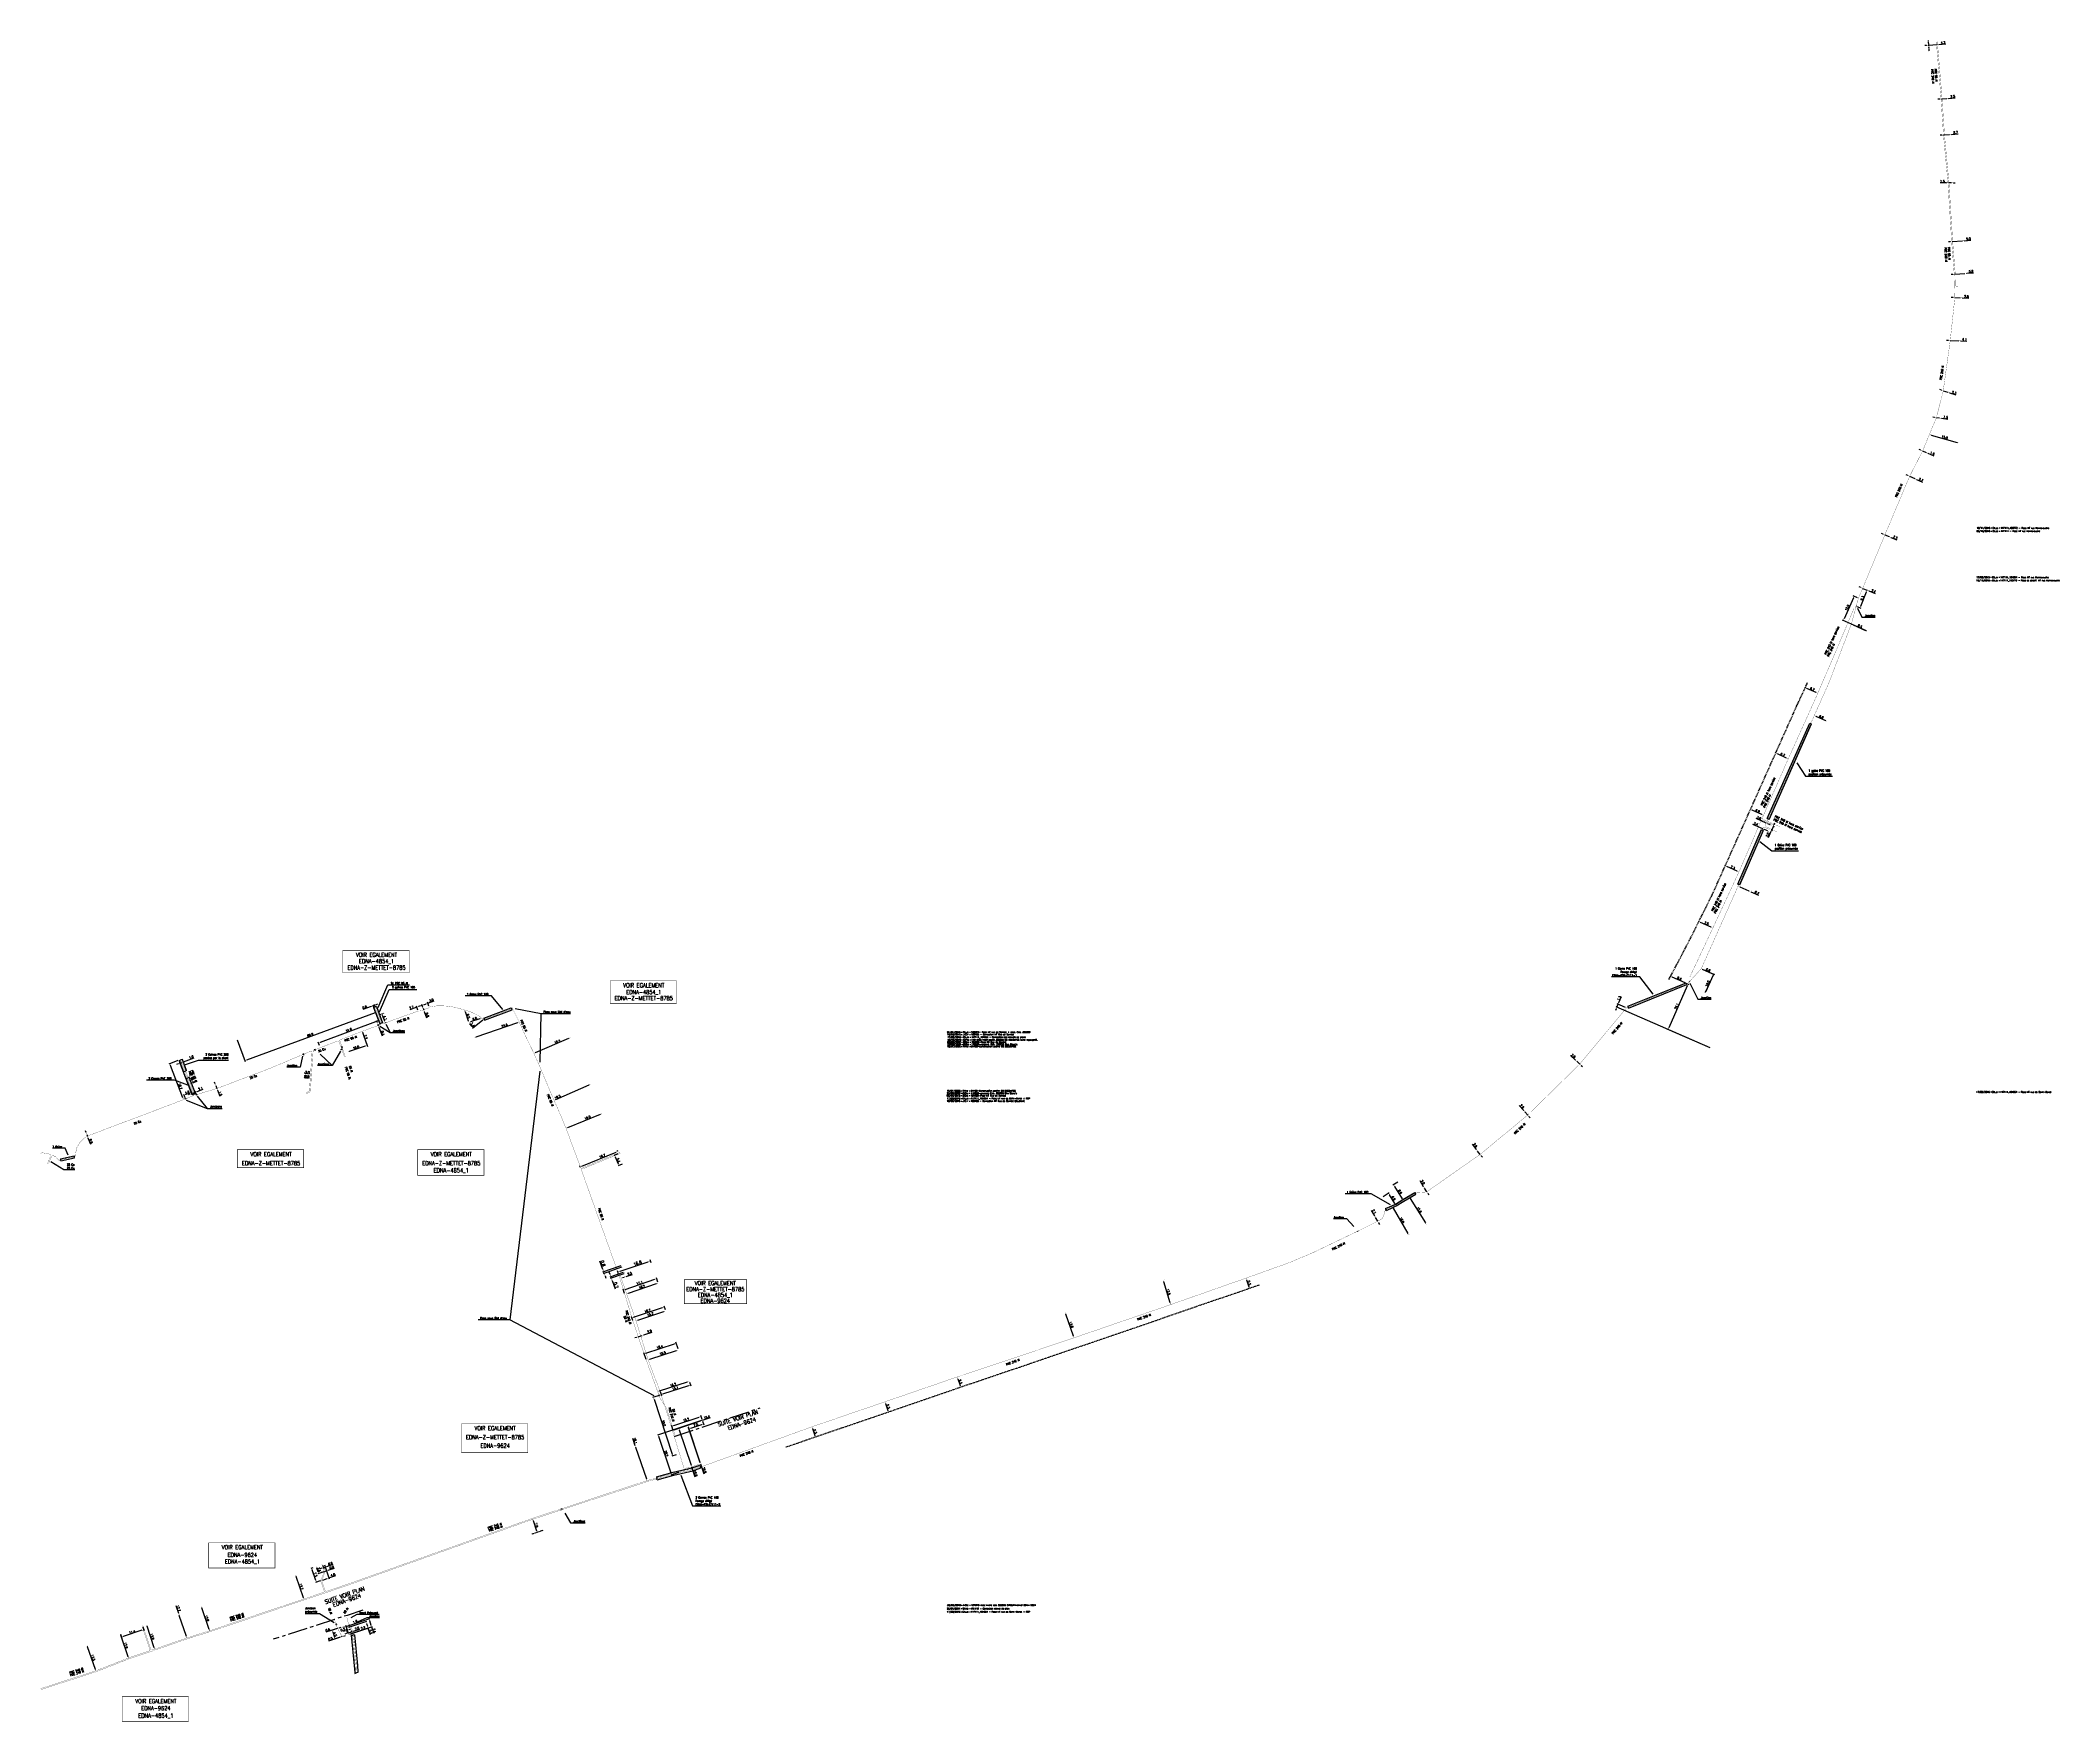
# Model space of a CAD drawing. Header units: millimetres. Extents: x 170000 to 170982, y 110182 to 111000.
import ezdxf
from ezdxf.enums import TextEntityAlignment as Align

# ---------------------------------------------------------------- set-up
doc = ezdxf.new("R2010")
doc.units = ezdxf.units.MM
doc.header["$PDMODE"] = 34
doc.linetypes.add('CENTER2', pattern=[28.575, 19.05, -3.175, 3.175, -3.175])
doc.linetypes.add('DASHED', pattern=[0.75, 0.5, -0.25])
doc.layers.get('0').update_dxf_attribs({"linetype": 'CONTINUOUS'})
doc.layers.get('Defpoints').update_dxf_attribs({"linetype": 'CONTINUOUS'})
for name, color, linetype in [('M_120', 5, 'M_ST_13'), ('M_300', 7, 'CONTINUOUS'), ('M_400', 7, 'CONTINUOUS'), ('M_908', 252, 'CONTINUOUS'), ('M_930', 7, 'CONTINUOUS')]:
    doc.layers.add(name, color=color, linetype=linetype)
doc.layers.add('M_910', color=7, linetype='CONTINUOUS', plot=False)
doc.styles.get("Standard").update_dxf_attribs({"font": 'romans.shx', "width": 0.85})
doc.linetypes.add('M_ST_13', pattern='A,5,-0.3,["oo",Standard,S=1.5,R=0,X=0,Y=-0.5],-3', length=8.3)
doc.linetypes.add('MT_HS', pattern='A,2,-1,["E",Standard,S=0.85,R=0,X=-0.27,Y=-0.4],-1', length=4)
doc.dimstyles.get("Standard").update_dxf_attribs({"dimtxt": 1.5, "dimasz": 1.2, "dimexe": 0.625, "dimexo": 0.625, "dimgap": 0.25, "dimtad": 1, "dimdec": 1, "dimzin": 0, "dimdsep": 46, "dimtxsty": 'Standard', "dimcen": -0.5, "dimadec": 0, "dimazin": 0, "dimtfac": 1, "dimtdec": 1, "dimtmove": 0, "dimatfit": 3, "dimfxl": 0, "dimtolj": 1, "dimtzin": 0, "dimarcsym": 0})

# ---------------------------------------------------------------- blocks, each defined once
blk = doc.blocks.new('GIS_MODF')
at = {"color": 0, "linetype": 'Continuous', "flags": 128}
for points in [[(-2.26, -0.01), (-1.76, -0.01)], [(1.76, -0.01), (2.26, -0.01)]]:
    blk.add_lwpolyline(points, dxfattribs=at)
at = {"color": 0, "linetype": 'Continuous'}
blk.add_attdef('DATE', text='', height=0.75, dxfattribs=at).set_placement((-2.58, -0.39), align=Align.RIGHT)
at = {"color": 0, "linetype": 'Continuous', "width": 3.590909}
blk.add_attdef('USER', text='', height=0.75, dxfattribs=at).set_placement((-1.52, -0.39), (1.31, -0.39), align=Align.FIT)
at = {"color": 0, "linetype": 'Continuous'}
blk.add_attdef('DESC', (2.53, -0.39), '', height=0.75, dxfattribs=at)
blk = doc.blocks.new('M_300_04')
at = {"color": 0, "linetype": 'Continuous'}
blk.add_line((0, 0.375), (0, -0.375), dxfattribs=at)
blk.add_solid([(-0.5, 0.1875), (-0.5, -0.1875), (0.5, 0.1875), (0.5, -0.1875)], dxfattribs=at)
at = {"color": 0, "linetype": 'Continuous', "width": 0.75, "flags": 3}
for tag, p in [('DEF_COUP', (0, -7.5)), ('DEF_TYPE', (0, -10)), ('DEF_LEG', (0, -5))]:
    blk.add_attdef(tag, text='', height=1.2, dxfattribs=at).set_placement(p, align=Align.MIDDLE)
blk = doc.blocks.new('*D0')
at = {"layer": 'Defpoints', "color": 0, "linetype": 'Continuous', "transparency": 16777216}
for p in [(170062.9, 110502.42), (170067.27, 110504.07), (170069.52, 110484.97)]:
    blk.add_point(p, dxfattribs=at)
at = {"layer": 'M_120', "color": 0, "linetype": 'Continuous', "lineweight": -2, "transparency": 16777216}
for p, q in [((170066.83, 110503.91), (170062.46, 110502.25)), ((170069.2, 110485.81), (170063.22, 110501.58))]:
    blk.add_line(p, q, dxfattribs=at)
at = {"layer": 'M_120', "color": 0, "linetype": 'Continuous', "transparency": 16777216}
for points in [[(170063.36, 110501.63), (170063.08, 110501.52), (170062.9, 110502.42)], [(170069.34, 110485.86), (170069.06, 110485.76), (170069.52, 110484.97)]]:
    blk.add_solid(points, dxfattribs=at)
at = {"layer": 'M_120', "color": 0, "linetype": 'Continuous', "transparency": 16777216, "insert": (170067.88, 110491.42), "char_height": 1.125, "attachment_point": 5, "rotation": 290.78332}
blk.add_mtext('\\A1;18.7', dxfattribs=at)
blk = doc.blocks.new('*D1')
at = {"layer": 'Defpoints', "color": 0, "linetype": 'Continuous', "transparency": 16777216}
for p in [(170067.27, 110504.07), (170068.73, 110503.04), (170068.73, 110503.04)]:
    blk.add_point(p, dxfattribs=at)
at = {"layer": 'M_120', "color": 0, "linetype": 'Continuous', "lineweight": -2, "transparency": 16777216}
for p, q in [((170066.95, 110502.36), (170066.11, 110502.04)), ((170067.43, 110503.64), (170067.96, 110502.24)), ((170067.79, 110502.68), (170068.73, 110503.04)), ((170069.57, 110503.35), (170074.65, 110505.27))]:
    blk.add_line(p, q, dxfattribs=at)
at = {"layer": 'M_120', "color": 0, "linetype": 'Continuous', "transparency": 16777216}
for points in [[(170066.9, 110502.5), (170067, 110502.22), (170067.79, 110502.68)], [(170069.52, 110503.49), (170069.62, 110503.21), (170068.73, 110503.04)]]:
    blk.add_solid(points, dxfattribs=at)
at = {"layer": 'M_120', "color": 0, "linetype": 'Continuous', "transparency": 16777216, "insert": (170073.33, 110505.58), "char_height": 1.125, "attachment_point": 5, "rotation": 20.70878}
blk.add_mtext('\\A1;1.0', dxfattribs=at)
blk = doc.blocks.new('*D2')
at = {"layer": 'Defpoints', "color": 0, "linetype": 'Continuous', "transparency": 16777216}
for p in [(170067.26, 110504.07), (170069.86, 110487.08), (170070.52, 110485.35)]:
    blk.add_point(p, dxfattribs=at)
at = {"layer": 'M_120', "color": 0, "linetype": 'Continuous', "lineweight": -2, "transparency": 16777216}
for p, q in [((170067.43, 110503.63), (170073.39, 110487.92)), ((170070.36, 110485.79), (170069.7, 110487.52)), ((170072.38, 110488.04), (170070.7, 110487.4))]:
    blk.add_line(p, q, dxfattribs=at)
at = {"layer": 'M_120', "color": 0, "linetype": 'Continuous', "transparency": 16777216}
for points in [[(170070.65, 110487.54), (170070.76, 110487.26), (170069.86, 110487.08)], [(170072.33, 110488.18), (170072.44, 110487.9), (170073.23, 110488.36)]]:
    blk.add_solid(points, dxfattribs=at)
at = {"layer": 'M_120', "color": 0, "linetype": 'Continuous', "transparency": 16777216, "insert": (170071.28, 110488.42), "char_height": 1.125, "attachment_point": 5, "rotation": 20.78332}
blk.add_mtext('\\A1;3.6', dxfattribs=at)
blk = doc.blocks.new('*D3')
at = {"layer": 'Defpoints', "color": 0, "linetype": 'Continuous', "transparency": 16777216}
for p in [(170067.26, 110504.07), (170075.39, 110488.59), (170075.85, 110487.37)]:
    blk.add_point(p, dxfattribs=at)
at = {"layer": 'M_120', "color": 0, "linetype": 'Continuous', "lineweight": -2, "transparency": 16777216}
for p, q in [((170067.43, 110503.63), (170073.59, 110487.41)), ((170076.23, 110488.91), (170079.04, 110489.98)), ((170072.58, 110487.53), (170071.74, 110487.21)), ((170073.42, 110487.85), (170075.39, 110488.59)), ((170075.68, 110487.81), (170075.22, 110489.03))]:
    blk.add_line(p, q, dxfattribs=at)
at = {"layer": 'M_120', "color": 0, "linetype": 'Continuous', "transparency": 16777216}
for points in [[(170072.53, 110487.67), (170072.63, 110487.39), (170073.42, 110487.85)], [(170076.18, 110489.05), (170076.28, 110488.77), (170075.39, 110488.59)]]:
    blk.add_solid(points, dxfattribs=at)
at = {"layer": 'M_120', "color": 0, "linetype": 'Continuous', "transparency": 16777216, "insert": (170077.79, 110490.31), "char_height": 1.125, "attachment_point": 5, "rotation": 20.78332}
blk.add_mtext('\\A1;2.1', dxfattribs=at)
blk = doc.blocks.new('*D4')
at = {"layer": 'Defpoints', "color": 0, "linetype": 'Continuous', "transparency": 16777216}
for p in [(170149.21, 110227.04), (170149.64, 110224.82), (170149.92, 110224.91)]:
    blk.add_point(p, dxfattribs=at)
at = {"layer": 'M_120', "color": 0, "linetype": 'Continuous', "lineweight": -2, "transparency": 16777216}
for p, q in [((170148.07, 110226.66), (170147.22, 110226.38)), ((170149.49, 110225.26), (170148.78, 110227.39)), ((170148.93, 110226.95), (170149.21, 110227.04)), ((170149.77, 110225.36), (170149.07, 110227.49)), ((170150.07, 110227.32), (170150.92, 110227.61))]:
    blk.add_line(p, q, dxfattribs=at)
at = {"layer": 'M_120', "color": 0, "linetype": 'Continuous', "transparency": 16777216}
for points in [[(170148.03, 110226.8), (170148.12, 110226.52), (170148.93, 110226.95)], [(170150.02, 110227.47), (170150.11, 110227.18), (170149.21, 110227.04)]]:
    blk.add_solid(points, dxfattribs=at)
at = {"layer": 'M_120', "color": 0, "linetype": 'Continuous', "transparency": 16777216, "insert": (170146.97, 110227.16), "char_height": 1.125, "attachment_point": 5, "rotation": 18.36617}
blk.add_mtext('\\A1;0.3', dxfattribs=at)
blk = doc.blocks.new('*D5')
at = {"layer": 'Defpoints', "color": 0, "linetype": 'Continuous', "transparency": 16777216}
for p in [(170146.17, 110223.67), (170146.17, 110223.67), (170146.64, 110223.82)]:
    blk.add_point(p, dxfattribs=at)
at = {"layer": 'M_120', "color": 0, "linetype": 'Continuous', "lineweight": -2, "transparency": 16777216}
for p, q in [((170145.32, 110223.38), (170140.08, 110221.65)), ((170146.02, 110224.11), (170146.02, 110224.11)), ((170146.64, 110223.82), (170146.17, 110223.67)), ((170146.5, 110224.27), (170146.5, 110224.27)), ((170147.5, 110224.11), (170148.35, 110224.39))]:
    blk.add_line(p, q, dxfattribs=at)
at = {"layer": 'M_120', "color": 0, "linetype": 'Continuous', "transparency": 16777216}
for points in [[(170145.27, 110223.53), (170145.36, 110223.24), (170146.17, 110223.67)], [(170147.45, 110224.25), (170147.55, 110223.97), (170146.64, 110223.82)]]:
    blk.add_solid(points, dxfattribs=at)
at = {"layer": 'M_120', "color": 0, "linetype": 'Continuous', "transparency": 16777216, "insert": (170140.98, 110222.73), "char_height": 1.125, "attachment_point": 5, "rotation": 18.37137}
blk.add_mtext('\\A1;0.5', dxfattribs=at)
blk = doc.blocks.new('*D6')
at = {"layer": 'Defpoints', "color": 0, "linetype": 'Continuous', "transparency": 16777216}
for p in [(170144.75, 110227.94), (170143.27, 110222.7), (170146.17, 110223.67)]:
    blk.add_point(p, dxfattribs=at)
at = {"layer": 'M_120', "color": 0, "linetype": 'Continuous', "lineweight": -2, "transparency": 16777216}
for p, q in [((170144.31, 110227.79), (170141.4, 110226.83)), ((170142.13, 110226.12), (170142.98, 110223.56)), ((170145.73, 110223.52), (170142.82, 110222.55))]:
    blk.add_line(p, q, dxfattribs=at)
at = {"layer": 'M_120', "color": 0, "linetype": 'Continuous', "transparency": 16777216}
for points in [[(170142.28, 110226.17), (170141.99, 110226.07), (170141.85, 110226.97)], [(170143.13, 110223.6), (170142.84, 110223.51), (170143.27, 110222.7)]]:
    blk.add_solid(points, dxfattribs=at)
at = {"layer": 'M_120', "color": 0, "linetype": 'Continuous', "transparency": 16777216, "insert": (170143.29, 110225.02), "char_height": 1.125, "attachment_point": 5, "rotation": 288.36617}
blk.add_mtext('\\A1;4.5', dxfattribs=at)
blk = doc.blocks.new('*D7')
at = {"layer": 'Defpoints', "color": 0, "linetype": 'Continuous', "transparency": 16777216}
for p in [(170143.88, 110227.65), (170143.88, 110227.65), (170144.45, 110227.84)]:
    blk.add_point(p, dxfattribs=at)
at = {"layer": 'M_120', "color": 0, "linetype": 'Continuous', "lineweight": -2, "transparency": 16777216}
for p, q in [((170143.03, 110227.36), (170138.79, 110225.96)), ((170144.45, 110227.84), (170143.88, 110227.65)), ((170145.3, 110228.12), (170146.16, 110228.4))]:
    blk.add_line(p, q, dxfattribs=at)
at = {"layer": 'M_120', "color": 0, "linetype": 'Continuous', "transparency": 16777216}
for points in [[(170142.98, 110227.51), (170143.07, 110227.22), (170143.88, 110227.65)], [(170145.26, 110228.26), (170145.35, 110227.98), (170144.45, 110227.84)]]:
    blk.add_solid(points, dxfattribs=at)
at = {"layer": 'M_120', "color": 0, "linetype": 'Continuous', "transparency": 16777216, "insert": (170139.68, 110227.04), "char_height": 1.125, "attachment_point": 5, "rotation": 18.36617}
blk.add_mtext('\\A1;0.6', dxfattribs=at)
blk = doc.blocks.new('*D8')
at = {"layer": 'Defpoints', "color": 0, "linetype": 'Continuous', "transparency": 16777216}
for p in [(170149.69, 110225.6), (170149.92, 110224.91), (170151.53, 110225.45)]:
    blk.add_point(p, dxfattribs=at)
at = {"layer": 'M_120', "color": 0, "linetype": 'Continuous', "lineweight": -2, "transparency": 16777216}
for p, q in [((170148.84, 110225.31), (170147.98, 110225.03)), ((170149.77, 110225.36), (170149.54, 110226.04)), ((170149.69, 110225.6), (170151.31, 110226.13)), ((170151.39, 110225.89), (170151.16, 110226.58)), ((170152.16, 110226.42), (170155.3, 110227.46))]:
    blk.add_line(p, q, dxfattribs=at)
at = {"layer": 'M_120', "color": 0, "linetype": 'Continuous', "transparency": 16777216}
for points in [[(170148.79, 110225.45), (170148.89, 110225.17), (170149.69, 110225.6)], [(170152.11, 110226.56), (170152.21, 110226.27), (170151.31, 110226.13)]]:
    blk.add_solid(points, dxfattribs=at)
at = {"layer": 'M_120', "color": 0, "linetype": 'Continuous', "transparency": 16777216, "insert": (170153.93, 110227.79), "char_height": 1.125, "attachment_point": 5, "rotation": 18.36617}
blk.add_mtext('\\A1;2.0', dxfattribs=at)
blk = doc.blocks.new('*D9')
at = {"layer": 'Defpoints', "color": 0, "linetype": 'Continuous', "transparency": 16777216}
for p in [(170149.54, 110228.26), (170149.92, 110224.91), (170159.21, 110227.99)]:
    blk.add_point(p, dxfattribs=at)
at = {"layer": 'M_120', "color": 0, "linetype": 'Continuous', "lineweight": -2, "transparency": 16777216}
for p, q in [((170149.99, 110228.41), (170158.61, 110231.27)), ((170150.36, 110225.06), (170159.65, 110228.14)), ((170158.45, 110230.27), (170158.92, 110228.85)), ((170159.21, 110227.99), (170160.24, 110224.88))]:
    blk.add_line(p, q, dxfattribs=at)
at = {"layer": 'M_120', "color": 0, "linetype": 'Continuous', "transparency": 16777216}
for points in [[(170158.59, 110230.32), (170158.31, 110230.22), (170158.17, 110231.13)], [(170159.07, 110228.9), (170158.78, 110228.8), (170159.21, 110227.99)]]:
    blk.add_solid(points, dxfattribs=at)
at = {"layer": 'M_120', "color": 0, "linetype": 'Continuous', "transparency": 16777216, "insert": (170160.58, 110226.25), "char_height": 1.125, "attachment_point": 5, "rotation": 288.36617}
blk.add_mtext('\\A1;3.3', dxfattribs=at)
blk = doc.blocks.new('*D10')
at = {"layer": 'Defpoints', "color": 0, "linetype": 'Continuous', "transparency": 16777216}
for p in [(170149.92, 110224.91), (170149.92, 110224.91), (170152.01, 110225.6)]:
    blk.add_point(p, dxfattribs=at)
at = {"layer": 'M_120', "color": 0, "linetype": 'Continuous', "lineweight": -2, "transparency": 16777216}
for p, q in [((170150.77, 110225.19), (170151.15, 110225.32)), ((170152.01, 110225.6), (170158.21, 110227.66))]:
    blk.add_line(p, q, dxfattribs=at)
at = {"layer": 'M_120', "color": 0, "linetype": 'Continuous', "transparency": 16777216}
for points in [[(170150.73, 110225.34), (170150.82, 110225.05), (170149.92, 110224.91)], [(170151.11, 110225.46), (170151.2, 110225.18), (170152.01, 110225.6)]]:
    blk.add_solid(points, dxfattribs=at)
at = {"layer": 'M_120', "color": 0, "linetype": 'Continuous', "transparency": 16777216, "insert": (170156.85, 110228), "char_height": 1.125, "attachment_point": 5, "rotation": 18.36617}
blk.add_mtext('\\A1;2.2', dxfattribs=at)
blk = doc.blocks.new('*D11')
at = {"layer": 'Defpoints', "color": 0, "linetype": 'Continuous', "transparency": 16777216}
for p in [(170148.64, 110228.77), (170149.92, 110224.91), (170150.16, 110229.27)]:
    blk.add_point(p, dxfattribs=at)
at = {"layer": 'M_120', "color": 0, "linetype": 'Continuous', "lineweight": -2, "transparency": 16777216}
for p, q in [((170147.78, 110228.49), (170146.93, 110228.2)), ((170149.77, 110225.36), (170148.49, 110229.21)), ((170148.64, 110228.77), (170150.16, 110229.27)), ((170151.01, 110229.56), (170154.3, 110230.65))]:
    blk.add_line(p, q, dxfattribs=at)
at = {"layer": 'M_120', "color": 0, "linetype": 'Continuous', "transparency": 16777216}
for points in [[(170147.74, 110228.63), (170147.83, 110228.34), (170148.64, 110228.77)], [(170150.96, 110229.7), (170151.06, 110229.42), (170150.16, 110229.27)]]:
    blk.add_solid(points, dxfattribs=at)
at = {"layer": 'M_120', "color": 0, "linetype": 'Continuous', "transparency": 16777216, "insert": (170153, 110231.01), "char_height": 1.125, "attachment_point": 5, "rotation": 18.37137}
blk.add_mtext('\\A1;1.6', dxfattribs=at)
blk = doc.blocks.new('*D12')
at = {"layer": 'Defpoints', "color": 0, "linetype": 'Continuous', "transparency": 16777216}
for p in [(170149.92, 110224.91), (170150.16, 110229.27), (170160.96, 110228.58)]:
    blk.add_point(p, dxfattribs=at)
at = {"layer": 'M_120', "color": 0, "linetype": 'Continuous', "lineweight": -2, "transparency": 16777216}
for p, q in [((170150.36, 110225.06), (170161.4, 110228.72)), ((170150.6, 110229.42), (170160.12, 110232.58)), ((170159.96, 110231.58), (170160.67, 110229.43)), ((170160.96, 110228.58), (170162, 110225.42))]:
    blk.add_line(p, q, dxfattribs=at)
at = {"layer": 'M_120', "color": 0, "linetype": 'Continuous', "transparency": 16777216}
for points in [[(170160.1, 110231.63), (170159.82, 110231.53), (170159.68, 110232.43)], [(170160.82, 110229.48), (170160.53, 110229.38), (170160.96, 110228.58)]]:
    blk.add_solid(points, dxfattribs=at)
at = {"layer": 'M_120', "color": 0, "linetype": 'Continuous', "transparency": 16777216, "insert": (170162.33, 110226.81), "char_height": 1.125, "attachment_point": 5, "rotation": 288.36617}
blk.add_mtext('\\A1;3.4', dxfattribs=at)
blk = doc.blocks.new('*D14')
at = {"layer": 'Defpoints', "color": 0, "linetype": 'Continuous', "transparency": 16777216}
for p in [(170156.39, 110518.14), (170149.31, 110508.02), (170149.31, 110508.02)]:
    blk.add_point(p, dxfattribs=at)
at = {"layer": 'M_120', "color": 0, "linetype": 'Continuous', "lineweight": -2, "transparency": 16777216}
for p, q in [((170157.91, 110511), (170150.16, 110508.32)), ((170156.54, 110517.7), (170158.92, 110510.85))]:
    blk.add_line(p, q, dxfattribs=at)
at = {"layer": 'M_120', "color": 0, "linetype": 'Continuous', "transparency": 16777216}
for points in [[(170157.86, 110511.14), (170157.96, 110510.86), (170158.76, 110511.3)], [(170150.11, 110508.46), (170150.21, 110508.17), (170149.31, 110508.02)]]:
    blk.add_solid(points, dxfattribs=at)
at = {"layer": 'M_120', "color": 0, "linetype": 'Continuous', "transparency": 16777216, "insert": (170153.44, 110510.24), "char_height": 1.125, "attachment_point": 5, "rotation": 19.12496}
blk.add_mtext('\\A1;10.0', dxfattribs=at)
blk = doc.blocks.new('*D15')
at = {"layer": 'Defpoints', "color": 0, "linetype": 'Continuous', "transparency": 16777216}
for p in [(170156.39, 110518.14), (170158.76, 110511.3), (170158.76, 110511.3)]:
    blk.add_point(p, dxfattribs=at)
at = {"layer": 'M_120', "color": 0, "linetype": 'Continuous', "lineweight": -2, "transparency": 16777216}
blk.add_line((170156.68, 110517.29), (170158.47, 110512.15), dxfattribs=at)
at = {"layer": 'M_120', "color": 0, "linetype": 'Continuous', "transparency": 16777216}
for points in [[(170156.83, 110517.34), (170156.54, 110517.24), (170156.39, 110518.14)], [(170158.61, 110512.2), (170158.32, 110512.1), (170158.76, 110511.3)]]:
    blk.add_solid(points, dxfattribs=at)
at = {"layer": 'M_120', "color": 0, "linetype": 'Continuous', "transparency": 16777216, "insert": (170158.12, 110515.42), "char_height": 1.125, "attachment_point": 5, "rotation": 289.12491}
blk.add_mtext('\\A1;7.2', dxfattribs=at)
blk = doc.blocks.new('*D16')
at = {"layer": 'Defpoints', "color": 0, "linetype": 'Continuous', "transparency": 16777216}
for p in [(170206.11, 110528.58), (170208.24, 110522.43), (170208.24, 110522.43)]:
    blk.add_point(p, dxfattribs=at)
at = {"layer": 'M_120', "color": 0, "linetype": 'Continuous', "lineweight": -2, "transparency": 16777216}
blk.add_line((170206.41, 110527.73), (170207.95, 110523.29), dxfattribs=at)
at = {"layer": 'M_120', "color": 0, "linetype": 'Continuous', "transparency": 16777216}
for points in [[(170206.55, 110527.78), (170206.26, 110527.68), (170206.11, 110528.58)], [(170208.09, 110523.33), (170207.8, 110523.24), (170208.24, 110522.43)]]:
    blk.add_solid(points, dxfattribs=at)
at = {"layer": 'M_120', "color": 0, "linetype": 'Continuous', "transparency": 16777216, "insert": (170207.96, 110525.54), "char_height": 1.125, "attachment_point": 5, "rotation": 289.12494}
blk.add_mtext('\\A1;6.5', dxfattribs=at)
blk = doc.blocks.new('*D17')
at = {"layer": 'Defpoints', "color": 0, "linetype": 'Continuous', "transparency": 16777216}
for p in [(170208.24, 110522.43), (170208.24, 110522.43), (170214.51, 110524.61)]:
    blk.add_point(p, dxfattribs=at)
at = {"layer": 'M_120', "color": 0, "linetype": 'Continuous', "lineweight": -2, "transparency": 16777216}
blk.add_line((170213.66, 110524.32), (170209.09, 110522.73), dxfattribs=at)
at = {"layer": 'M_120', "color": 0, "linetype": 'Continuous', "transparency": 16777216}
for points in [[(170209.04, 110522.87), (170209.14, 110522.59), (170208.24, 110522.43)], [(170213.61, 110524.46), (170213.71, 110524.17), (170214.51, 110524.61)]]:
    blk.add_solid(points, dxfattribs=at)
at = {"layer": 'M_120', "color": 0, "linetype": 'Continuous', "transparency": 16777216, "insert": (170211.13, 110524.23), "char_height": 1.125, "attachment_point": 5, "rotation": 19.12494}
blk.add_mtext('\\A1;6.6', dxfattribs=at)
blk = doc.blocks.new('*D18')
at = {"layer": 'Defpoints', "color": 0, "linetype": 'Continuous', "transparency": 16777216}
for p in [(170232.81, 110522.6), (170210.83, 110514.97), (170210.83, 110514.97)]:
    blk.add_point(p, dxfattribs=at)
at = {"layer": 'M_120', "color": 0, "linetype": 'Continuous', "lineweight": -2, "transparency": 16777216}
blk.add_line((170231.95, 110522.3), (170211.68, 110515.27), dxfattribs=at)
at = {"layer": 'M_120', "color": 0, "linetype": 'Continuous', "transparency": 16777216}
for points in [[(170231.91, 110522.44), (170232, 110522.16), (170232.81, 110522.6)], [(170211.63, 110515.41), (170211.73, 110515.13), (170210.83, 110514.97)]]:
    blk.add_solid(points, dxfattribs=at)
at = {"layer": 'M_120', "color": 0, "linetype": 'Continuous', "transparency": 16777216, "insert": (170225.64, 110520.91), "char_height": 1.125, "attachment_point": 5, "rotation": 19.12929}
blk.add_mtext('\\A1;22.6', dxfattribs=at)
blk = doc.blocks.new('*D19')
at = {"layer": 'Defpoints', "color": 0, "linetype": 'Continuous', "transparency": 16777216}
for p in [(170257.75, 110515.12), (170257.75, 110515.12), (170239.9, 110507.51)]:
    blk.add_point(p, dxfattribs=at)
at = {"layer": 'M_120', "color": 0, "linetype": 'Continuous', "lineweight": -2, "transparency": 16777216}
blk.add_line((170240.73, 110507.86), (170256.92, 110514.77), dxfattribs=at)
at = {"layer": 'M_120', "color": 0, "linetype": 'Continuous', "transparency": 16777216}
for points in [[(170256.87, 110514.9), (170256.98, 110514.63), (170257.75, 110515.12)], [(170240.67, 110508), (170240.78, 110507.72), (170239.9, 110507.51)]]:
    blk.add_solid(points, dxfattribs=at)
at = {"layer": 'M_120', "color": 0, "linetype": 'Continuous', "transparency": 16777216, "insert": (170251.26, 110513.17), "char_height": 1.125, "attachment_point": 5, "rotation": 23.09534}
blk.add_mtext('\\A1;19.4', dxfattribs=at)
blk = doc.blocks.new('*D20')
at = {"layer": 'Defpoints', "color": 0, "linetype": 'Continuous', "transparency": 16777216}
for p in [(170267.54, 110492.5), (170267.54, 110492.5), (170249.69, 110484.65)]:
    blk.add_point(p, dxfattribs=at)
at = {"layer": 'M_120', "color": 0, "linetype": 'Continuous', "lineweight": -2, "transparency": 16777216}
blk.add_line((170250.51, 110485.01), (170266.71, 110492.14), dxfattribs=at)
at = {"layer": 'M_120', "color": 0, "linetype": 'Continuous', "transparency": 16777216}
for points in [[(170266.65, 110492.27), (170266.77, 110492), (170267.54, 110492.5)], [(170250.45, 110485.15), (170250.57, 110484.87), (170249.69, 110484.65)]]:
    blk.add_solid(points, dxfattribs=at)
at = {"layer": 'M_120', "color": 0, "linetype": 'Continuous', "transparency": 16777216, "insert": (170251.41, 110486.23), "char_height": 1.125, "attachment_point": 5, "rotation": 23.73813}
blk.add_mtext('\\A1;19.5', dxfattribs=at)
blk = doc.blocks.new('*D21')
at = {"layer": 'Defpoints', "color": 0, "linetype": 'Continuous', "transparency": 16777216}
for p in [(170255.5, 110471.09), (170273.1, 110478.14), (170273.1, 110478.14)]:
    blk.add_point(p, dxfattribs=at)
at = {"layer": 'M_120', "color": 0, "linetype": 'Continuous', "lineweight": -2, "transparency": 16777216}
blk.add_line((170256.34, 110471.43), (170272.27, 110477.81), dxfattribs=at)
at = {"layer": 'M_120', "color": 0, "linetype": 'Continuous', "transparency": 16777216}
for points in [[(170256.28, 110471.57), (170256.39, 110471.29), (170255.5, 110471.09)], [(170272.21, 110477.95), (170272.32, 110477.67), (170273.1, 110478.14)]]:
    blk.add_solid(points, dxfattribs=at)
at = {"layer": 'M_120', "color": 0, "linetype": 'Continuous', "transparency": 16777216, "insert": (170266.02, 110476.11), "char_height": 1.125, "attachment_point": 5, "rotation": 21.82689}
blk.add_mtext('\\A1;19.0', dxfattribs=at)
blk = doc.blocks.new('*D22')
at = {"layer": 'Defpoints', "color": 0, "linetype": 'Continuous', "transparency": 16777216}
for p in [(170262.66, 110451.73), (170280.66, 110459.79), (170280.89, 110459.24)]:
    blk.add_point(p, dxfattribs=at)
at = {"layer": 'M_120', "color": 0, "linetype": 'Continuous', "lineweight": -2, "transparency": 16777216}
for p, q in [((170280.71, 110459.67), (170280.48, 110460.23)), ((170262.48, 110452.17), (170262.25, 110452.72)), ((170263.26, 110452.63), (170279.83, 110459.45))]:
    blk.add_line(p, q, dxfattribs=at)
at = {"layer": 'M_120', "color": 0, "linetype": 'Continuous', "transparency": 16777216}
for points in [[(170263.21, 110452.77), (170263.32, 110452.49), (170262.43, 110452.29)], [(170279.77, 110459.59), (170279.88, 110459.31), (170280.66, 110459.79)]]:
    blk.add_solid(points, dxfattribs=at)
at = {"layer": 'M_120', "color": 0, "linetype": 'Continuous', "transparency": 16777216, "insert": (170273.17, 110457.52), "char_height": 1.125, "attachment_point": 5, "rotation": 22.37506}
blk.add_mtext('\\A1;19.7', dxfattribs=at)
blk = doc.blocks.new('*D23')
at = {"layer": 'Defpoints', "color": 0, "linetype": 'Continuous', "transparency": 16777216}
for p in [(170281.07, 110458.73), (170281.25, 110452.93), (170283.19, 110453.76)]:
    blk.add_point(p, dxfattribs=at)
at = {"layer": 'M_120', "color": 0, "linetype": 'Continuous', "lineweight": -2, "transparency": 16777216}
for p, q in [((170280.64, 110458.55), (170278.7, 110457.72)), ((170279.48, 110457.08), (170280.9, 110453.76)), ((170282.76, 110453.57), (170280.82, 110452.74))]:
    blk.add_line(p, q, dxfattribs=at)
at = {"layer": 'M_120', "color": 0, "linetype": 'Continuous', "transparency": 16777216}
for points in [[(170279.62, 110457.14), (170279.34, 110457.02), (170279.13, 110457.9)], [(170281.04, 110453.82), (170280.76, 110453.7), (170281.25, 110452.93)]]:
    blk.add_solid(points, dxfattribs=at)
at = {"layer": 'M_120', "color": 0, "linetype": 'Continuous', "transparency": 16777216, "insert": (170280.99, 110455.46), "char_height": 1.125, "attachment_point": 5, "rotation": 293.12442}
blk.add_mtext('\\A1;5.4', dxfattribs=at)
blk = doc.blocks.new('*D24')
at = {"layer": 'Defpoints', "color": 0, "linetype": 'Continuous', "transparency": 16777216}
for p in [(170299.6, 110397.88), (170300.33, 110395.76), (170284.12, 110390.25)]:
    blk.add_point(p, dxfattribs=at)
at = {"layer": 'M_120', "color": 0, "linetype": 'Continuous', "lineweight": -2, "transparency": 16777216}
for p, q in [((170283.96, 110390.69), (170283.24, 110392.82)), ((170284.24, 110392.66), (170298.75, 110397.59)), ((170300.17, 110396.2), (170299.45, 110398.33))]:
    blk.add_line(p, q, dxfattribs=at)
at = {"layer": 'M_120', "color": 0, "linetype": 'Continuous', "transparency": 16777216}
for points in [[(170284.2, 110392.81), (170284.29, 110392.52), (170283.39, 110392.37)], [(170298.7, 110397.74), (170298.8, 110397.45), (170299.6, 110397.88)]]:
    blk.add_solid(points, dxfattribs=at)
at = {"layer": 'M_120', "color": 0, "linetype": 'Continuous', "transparency": 16777216, "insert": (170291.26, 110395.84), "char_height": 1.125, "attachment_point": 5, "rotation": 18.77333}
blk.add_mtext('\\A1;17.1', dxfattribs=at)
blk = doc.blocks.new('*D25')
at = {"layer": 'Defpoints', "color": 0, "linetype": 'Continuous', "transparency": 16777216}
for p in [(170303.35, 110384.07), (170303.96, 110382.22), (170288.11, 110377.04)]:
    blk.add_point(p, dxfattribs=at)
at = {"layer": 'M_120', "color": 0, "linetype": 'Continuous', "lineweight": -2, "transparency": 16777216}
for p, q in [((170288.36, 110379.17), (170302.5, 110383.79)), ((170303.81, 110382.67), (170303.21, 110384.52)), ((170287.97, 110377.49), (170287.36, 110379.33))]:
    blk.add_line(p, q, dxfattribs=at)
at = {"layer": 'M_120', "color": 0, "linetype": 'Continuous', "transparency": 16777216}
for points in [[(170302.45, 110383.93), (170302.54, 110383.65), (170303.35, 110384.07)], [(170288.32, 110379.31), (170288.41, 110379.03), (170287.51, 110378.89)]]:
    blk.add_solid(points, dxfattribs=at)
at = {"layer": 'M_120', "color": 0, "linetype": 'Continuous', "transparency": 16777216, "insert": (170295.2, 110382.19), "char_height": 1.125, "attachment_point": 5, "rotation": 18.10641}
blk.add_mtext('\\A1;16.7', dxfattribs=at)
blk = doc.blocks.new('*D26')
at = {"layer": 'Defpoints', "color": 0, "linetype": 'Continuous', "transparency": 16777216}
for p in [(170309.1, 110366.5), (170310.15, 110363.28), (170294.56, 110358.19)]:
    blk.add_point(p, dxfattribs=at)
at = {"layer": 'M_120', "color": 0, "linetype": 'Continuous', "lineweight": -2, "transparency": 16777216}
for p, q in [((170294.37, 110361.68), (170308.24, 110366.22)), ((170310, 110363.73), (170308.95, 110366.95)), ((170294.42, 110358.63), (170293.36, 110361.85))]:
    blk.add_line(p, q, dxfattribs=at)
at = {"layer": 'M_120', "color": 0, "linetype": 'Continuous', "transparency": 16777216}
for points in [[(170308.2, 110366.36), (170308.29, 110366.08), (170309.1, 110366.5)], [(170294.32, 110361.83), (170294.41, 110361.54), (170293.51, 110361.4)]]:
    blk.add_solid(points, dxfattribs=at)
at = {"layer": 'M_120', "color": 0, "linetype": 'Continuous', "transparency": 16777216, "insert": (170301.07, 110364.66), "char_height": 1.125, "attachment_point": 5, "rotation": 18.10641}
blk.add_mtext('\\A1;16.4', dxfattribs=at)
blk = doc.blocks.new('*D27')
at = {"layer": 'Defpoints', "color": 0, "linetype": 'Continuous', "transparency": 16777216}
for p in [(170300.07, 110343.05), (170315.49, 110348.06), (170315.49, 110348.06)]:
    blk.add_point(p, dxfattribs=at)
at = {"layer": 'M_120', "color": 0, "linetype": 'Continuous', "lineweight": -2, "transparency": 16777216}
blk.add_line((170300.93, 110343.33), (170314.63, 110347.78), dxfattribs=at)
at = {"layer": 'M_120', "color": 0, "linetype": 'Continuous', "transparency": 16777216}
for points in [[(170300.88, 110343.47), (170300.97, 110343.19), (170300.07, 110343.05)], [(170314.58, 110347.93), (170314.68, 110347.64), (170315.49, 110348.06)]]:
    blk.add_solid(points, dxfattribs=at)
at = {"layer": 'M_120', "color": 0, "linetype": 'Continuous', "transparency": 16777216, "insert": (170307.55, 110346.27), "char_height": 1.125, "attachment_point": 5, "rotation": 18.0057}
blk.add_mtext('\\A1;16.2', dxfattribs=at)
blk = doc.blocks.new('*D13')
at = {"layer": 'Defpoints', "color": 0, "linetype": 'Continuous', "transparency": 16777216}
for p in [(170208.24, 110522.43), (170208.24, 110522.43), (170215.41, 110523.91)]:
    blk.add_point(p, dxfattribs=at)
at = {"layer": 'M_120', "color": 0, "linetype": 'Continuous', "lineweight": -2, "transparency": 16777216}
for p, q in [((170209.85, 110520.48), (170208.81, 110521.74)), ((170215.05, 110523.61), (170210.07, 110519.49))]:
    blk.add_line(p, q, dxfattribs=at)
at = {"layer": 'M_120', "color": 0, "linetype": 'Continuous', "transparency": 16777216}
for points in [[(170208.93, 110521.84), (170208.7, 110521.65), (170208.24, 110522.43)], [(170209.97, 110520.58), (170209.74, 110520.39), (170210.43, 110519.79)]]:
    blk.add_solid(points, dxfattribs=at)
at = {"layer": 'M_120', "color": 0, "linetype": 'Continuous', "transparency": 16777216, "insert": (170210.03, 110521.44), "char_height": 1.125, "attachment_point": 5, "rotation": 309.56896}
blk.add_mtext('\\A1;3.4', dxfattribs=at)
blk = doc.blocks.new('*D28')
at = {"layer": 'Defpoints', "color": 0, "linetype": 'Continuous', "transparency": 16777216}
for p in [(170186.06, 110529.39), (170186.06, 110529.39), (170186.32, 110528.68)]:
    blk.add_point(p, dxfattribs=at)
at = {"layer": 'M_120', "color": 0, "linetype": 'Continuous', "lineweight": -2, "transparency": 16777216}
for p, q in [((170185.75, 110530.23), (170185.44, 110531.08)), ((170186.06, 110529.39), (170186.32, 110528.68)), ((170186.63, 110527.84), (170187.75, 110524.76))]:
    blk.add_line(p, q, dxfattribs=at)
at = {"layer": 'M_120', "color": 0, "linetype": 'Continuous', "transparency": 16777216}
for points in [[(170185.89, 110530.28), (170185.61, 110530.18), (170186.06, 110529.39)], [(170186.77, 110527.89), (170186.49, 110527.79), (170186.32, 110528.68)]]:
    blk.add_solid(points, dxfattribs=at)
at = {"layer": 'M_120', "color": 0, "linetype": 'Continuous', "transparency": 16777216, "insert": (170188.05, 110526.13), "char_height": 1.125, "attachment_point": 5, "rotation": 290.08372}
blk.add_mtext('\\A1;0.8', dxfattribs=at)
blk = doc.blocks.new('*D29')
at = {"layer": 'Defpoints', "color": 0, "linetype": 'Continuous', "transparency": 16777216}
for p in [(170185.54, 110530.81), (170186.06, 110529.39), (170183.68, 110528.04)]:
    blk.add_point(p, dxfattribs=at)
at = {"layer": 'M_120', "color": 0, "linetype": 'Continuous', "lineweight": -2, "transparency": 16777216}
for p, q in [((170183.01, 110529.88), (170179.53, 110528.61)), ((170183.52, 110528.48), (170182.85, 110530.32)), ((170184.7, 110530.5), (170183.85, 110530.19)), ((170185.9, 110529.83), (170185.38, 110531.25))]:
    blk.add_line(p, q, dxfattribs=at)
at = {"layer": 'M_120', "color": 0, "linetype": 'Continuous', "transparency": 16777216}
for points in [[(170183.8, 110530.33), (170183.9, 110530.05), (170183.01, 110529.88)], [(170184.65, 110530.64), (170184.75, 110530.36), (170185.54, 110530.81)]]:
    blk.add_solid(points, dxfattribs=at)
at = {"layer": 'M_120', "color": 0, "linetype": 'Continuous', "transparency": 16777216, "insert": (170180.39, 110529.72), "char_height": 1.125, "attachment_point": 5, "rotation": 20.08372}
blk.add_mtext('\\A1;2.7', dxfattribs=at)
blk = doc.blocks.new('*D30')
at = {"layer": 'Defpoints', "color": 0, "linetype": 'Continuous', "transparency": 16777216}
for p in [(170185.54, 110530.81), (170186.06, 110529.39), (170189.05, 110529.95)]:
    blk.add_point(p, dxfattribs=at)
at = {"layer": 'M_120', "color": 0, "linetype": 'Continuous', "lineweight": -2, "transparency": 16777216}
for p, q in [((170185.9, 110529.83), (170185.38, 110531.25)), ((170186.39, 110531.12), (170187.51, 110531.53)), ((170188.89, 110530.39), (170188.2, 110532.28)), ((170188.36, 110531.84), (170191.44, 110532.96))]:
    blk.add_line(p, q, dxfattribs=at)
at = {"layer": 'M_120', "color": 0, "linetype": 'Continuous', "transparency": 16777216}
for points in [[(170186.34, 110531.26), (170186.44, 110530.97), (170185.54, 110530.81)], [(170187.46, 110531.67), (170187.57, 110531.39), (170188.36, 110531.84)]]:
    blk.add_solid(points, dxfattribs=at)
at = {"layer": 'M_120', "color": 0, "linetype": 'Continuous', "transparency": 16777216, "insert": (170190.06, 110533.26), "char_height": 1.125, "attachment_point": 5, "rotation": 20.08372}
blk.add_mtext('\\A1;3.0', dxfattribs=at)
blk = doc.blocks.new('*D31')
at = {"layer": 'Defpoints', "color": 0, "linetype": 'Continuous', "transparency": 16777216}
for p in [(170296.67, 110406.5), (170297.2, 110404.95), (170281.28, 110399.53)]:
    blk.add_point(p, dxfattribs=at)
at = {"layer": 'M_120', "color": 0, "linetype": 'Continuous', "lineweight": -2, "transparency": 16777216}
for p, q in [((170281.07, 110400.12), (170280.55, 110401.68)), ((170281.89, 110401.47), (170295.54, 110406.11)), ((170297, 110405.54), (170296.47, 110407.09))]:
    blk.add_line(p, q, dxfattribs=at)
at = {"layer": 'M_120', "color": 0, "linetype": 'Continuous', "transparency": 16777216}
for points in [[(170281.82, 110401.66), (170281.95, 110401.28), (170280.75, 110401.08)], [(170295.47, 110406.3), (170295.6, 110405.92), (170296.67, 110406.5)]]:
    blk.add_solid(points, dxfattribs=at)
at = {"layer": 'M_120', "color": 0, "linetype": 'Continuous', "transparency": 16777216, "insert": (170290.31, 110405.39), "char_height": 1.5, "attachment_point": 5, "rotation": 18.77585}
blk.add_mtext('\\A1;16.8', dxfattribs=at)
blk = doc.blocks.new('*D32')
at = {"layer": 'Defpoints', "color": 0, "linetype": 'Continuous', "transparency": 16777216}
for p in [(170273.85, 110401.19), (170282.82, 110404.35), (170283.08, 110403.61)]:
    blk.add_point(p, dxfattribs=at)
at = {"layer": 'M_120', "color": 0, "linetype": 'Continuous', "lineweight": -2, "transparency": 16777216}
for p, q in [((170273.45, 110402.33), (170272, 110406.45)), ((170282.23, 110404.14), (170273.26, 110400.99)), ((170282.49, 110403.4), (170273.52, 110400.25)), ((170274.11, 110400.46), (170273.85, 110401.19)), ((170274.51, 110399.32), (170274.9, 110398.19))]:
    blk.add_line(p, q, dxfattribs=at)
at = {"layer": 'M_120', "color": 0, "linetype": 'Continuous', "transparency": 16777216}
for points in [[(170273.64, 110402.39), (170273.26, 110402.26), (170273.85, 110401.19)], [(170274.69, 110399.39), (170274.32, 110399.26), (170274.11, 110400.46)]]:
    blk.add_solid(points, dxfattribs=at)
at = {"layer": 'M_120', "color": 0, "linetype": 'Continuous', "transparency": 16777216, "insert": (170273.47, 110405.28), "char_height": 1.5, "attachment_point": 5, "rotation": 289.35472}
blk.add_mtext('\\A1;0.8', dxfattribs=at)
blk = doc.blocks.new('*D33')
at = {"layer": 'Defpoints', "color": 0, "linetype": 'Continuous', "transparency": 16777216}
for p in [(170277.56, 110398.15), (170283.97, 110401.09), (170284.18, 110400.48)]:
    blk.add_point(p, dxfattribs=at)
at = {"layer": 'M_120', "color": 0, "linetype": 'Continuous', "lineweight": -2, "transparency": 16777216}
for p, q in [((170276.94, 110399.9), (170276.55, 110401.03)), ((170283.38, 110400.89), (170276.75, 110398.56)), ((170283.59, 110400.27), (170276.97, 110397.95)), ((170277.34, 110398.77), (170277.56, 110398.15)), ((170277.96, 110397.02), (170279.4, 110392.9))]:
    blk.add_line(p, q, dxfattribs=at)
at = {"layer": 'M_120', "color": 0, "linetype": 'Continuous', "transparency": 16777216}
for points in [[(170277.13, 110399.96), (170276.76, 110399.83), (170277.34, 110398.77)], [(170278.14, 110397.09), (170277.77, 110396.95), (170277.56, 110398.15)]]:
    blk.add_solid(points, dxfattribs=at)
at = {"layer": 'M_120', "color": 0, "linetype": 'Continuous', "transparency": 16777216, "insert": (170279.82, 110394.72), "char_height": 1.5, "attachment_point": 5, "rotation": 289.35472}
blk.add_mtext('\\A1;0.7', dxfattribs=at)
blk = doc.blocks.new('*D34')
at = {"layer": 'Defpoints', "color": 0, "linetype": 'Continuous', "transparency": 16777216}
for p in [(170290.66, 110369.62), (170292.55, 110370.27), (170292.55, 110370.27)]:
    blk.add_point(p, dxfattribs=at)
at = {"layer": 'M_120', "color": 0, "linetype": 'Continuous', "lineweight": -2, "transparency": 16777216}
for p, q in [((170293.4, 110370.56), (170297.44, 110371.94)), ((170289.8, 110369.33), (170288.95, 110369.04)), ((170290.66, 110369.62), (170292.55, 110370.27))]:
    blk.add_line(p, q, dxfattribs=at)
at = {"layer": 'M_120', "color": 0, "linetype": 'Continuous', "transparency": 16777216}
for points in [[(170289.76, 110369.47), (170289.85, 110369.19), (170290.66, 110369.62)], [(170293.35, 110370.7), (170293.45, 110370.42), (170292.55, 110370.27)]]:
    blk.add_solid(points, dxfattribs=at)
at = {"layer": 'M_120', "color": 0, "linetype": 'Continuous', "transparency": 16777216, "insert": (170296.08, 110372.27), "char_height": 1.125, "attachment_point": 5, "rotation": 18.88299}
blk.add_mtext('\\A1;2.0', dxfattribs=at)
blk = doc.blocks.new('*D35')
at = {"layer": 'Defpoints', "color": 0, "linetype": 'Continuous', "transparency": 16777216}
for p in [(170300.78, 110341.11), (170307.4, 110311.69), (170309.54, 110312.39)]:
    blk.add_point(p, dxfattribs=at)
at = {"layer": 'M_120', "color": 0, "linetype": 'Continuous', "lineweight": -2, "transparency": 16777216}
for p, q in [((170300.33, 110340.97), (170297.59, 110340.07)), ((170298.32, 110339.36), (170307.12, 110312.55)), ((170309.09, 110312.25), (170306.96, 110311.55))]:
    blk.add_line(p, q, dxfattribs=at)
at = {"layer": 'M_120', "color": 0, "linetype": 'Continuous', "transparency": 16777216}
for points in [[(170298.46, 110339.4), (170298.17, 110339.31), (170298.03, 110340.21)], [(170307.27, 110312.59), (170306.98, 110312.5), (170307.4, 110311.69)]]:
    blk.add_solid(points, dxfattribs=at)
at = {"layer": 'M_120', "color": 0, "linetype": 'Continuous', "transparency": 16777216, "insert": (170302.97, 110327.59), "char_height": 1.125, "attachment_point": 5, "rotation": 288.18743}
blk.add_mtext('\\A1;30.0', dxfattribs=at)
blk = doc.blocks.new('*D36')
at = {"layer": 'Defpoints', "color": 0, "linetype": 'Continuous', "transparency": 16777216}
for p in [(170022.56, 110219.73), (170022.56, 110219.73), (170027.08, 110207.01)]:
    blk.add_point(p, dxfattribs=at)
at = {"layer": 'M_120', "color": 0, "linetype": 'Continuous', "lineweight": -2, "transparency": 16777216}
blk.add_line((170026.78, 110207.85), (170022.86, 110218.88), dxfattribs=at)
at = {"layer": 'M_120', "color": 0, "linetype": 'Continuous', "transparency": 16777216}
for points in [[(170023.01, 110218.93), (170022.72, 110218.83), (170022.56, 110219.73)], [(170026.92, 110207.9), (170026.63, 110207.8), (170027.08, 110207.01)]]:
    blk.add_solid(points, dxfattribs=at)
at = {"layer": 'M_120', "color": 0, "linetype": 'Continuous', "transparency": 16777216, "insert": (170025.53, 110213.62), "char_height": 1.125, "attachment_point": 5, "rotation": 289.53485}
blk.add_mtext('\\A1;13.5', dxfattribs=at)
blk = doc.blocks.new('*D37')
at = {"layer": 'Defpoints', "color": 0, "linetype": 'Continuous', "transparency": 16777216}
for p in [(170038.74, 110225.43), (170038.74, 110225.43), (170042.85, 110213.2)]:
    blk.add_point(p, dxfattribs=at)
at = {"layer": 'M_120', "color": 0, "linetype": 'Continuous', "lineweight": -2, "transparency": 16777216}
blk.add_line((170042.56, 110214.06), (170039.02, 110224.58), dxfattribs=at)
at = {"layer": 'M_120', "color": 0, "linetype": 'Continuous', "transparency": 16777216}
for points in [[(170039.17, 110224.63), (170038.88, 110224.53), (170038.74, 110225.43)], [(170042.71, 110214.11), (170042.42, 110214.01), (170042.85, 110213.2)]]:
    blk.add_solid(points, dxfattribs=at)
at = {"layer": 'M_120', "color": 0, "linetype": 'Continuous', "transparency": 16777216, "insert": (170041.5, 110219.56), "char_height": 1.125, "attachment_point": 5, "rotation": 288.58804}
blk.add_mtext('\\A1;12.9', dxfattribs=at)
blk = doc.blocks.new('*D38')
at = {"layer": 'Defpoints', "color": 0, "linetype": 'Continuous', "transparency": 16777216}
for p in [(170051.52, 110229.73), (170051.52, 110229.73), (170055.63, 110217.5)]:
    blk.add_point(p, dxfattribs=at)
at = {"layer": 'M_120', "color": 0, "linetype": 'Continuous', "lineweight": -2, "transparency": 16777216}
blk.add_line((170055.34, 110218.36), (170051.8, 110228.88), dxfattribs=at)
at = {"layer": 'M_120', "color": 0, "linetype": 'Continuous', "transparency": 16777216}
for points in [[(170051.95, 110228.92), (170051.66, 110228.83), (170051.52, 110229.73)], [(170055.48, 110218.4), (170055.2, 110218.31), (170055.63, 110217.5)]]:
    blk.add_solid(points, dxfattribs=at)
at = {"layer": 'M_120', "color": 0, "linetype": 'Continuous', "transparency": 16777216, "insert": (170054.28, 110223.85), "char_height": 1.125, "attachment_point": 5, "rotation": 288.58753}
blk.add_mtext('\\A1;12.9', dxfattribs=at)
blk = doc.blocks.new('*D39')
at = {"layer": 'Defpoints', "color": 0, "linetype": 'Continuous', "transparency": 16777216}
for p in [(170067.21, 110235.01), (170067.21, 110235.01), (170071.26, 110222.97)]:
    blk.add_point(p, dxfattribs=at)
at = {"layer": 'M_120', "color": 0, "linetype": 'Continuous', "lineweight": -2, "transparency": 16777216}
for p, q in [((170067.21, 110235.01), (170065.92, 110238.85)), ((170070.97, 110223.82), (170067.5, 110234.15))]:
    blk.add_line(p, q, dxfattribs=at)
at = {"layer": 'M_120', "color": 0, "linetype": 'Continuous', "transparency": 16777216}
for points in [[(170067.64, 110234.2), (170067.36, 110234.11), (170067.21, 110235.01)], [(170071.12, 110223.87), (170070.83, 110223.78), (170071.26, 110222.97)]]:
    blk.add_solid(points, dxfattribs=at)
at = {"layer": 'M_120', "color": 0, "linetype": 'Continuous', "transparency": 16777216, "insert": (170067.13, 110237.59), "char_height": 1.125, "attachment_point": 5, "rotation": 288.58813}
blk.add_mtext('\\A1;12.7', dxfattribs=at)
blk = doc.blocks.new('*D40')
at = {"layer": 'Defpoints', "color": 0, "linetype": 'Continuous', "transparency": 16777216}
for p in [(170078.09, 110238.62), (170078.09, 110238.62), (170082.3, 110226.43)]:
    blk.add_point(p, dxfattribs=at)
at = {"layer": 'M_120', "color": 0, "linetype": 'Continuous', "lineweight": -2, "transparency": 16777216}
blk.add_line((170082.01, 110227.28), (170078.39, 110237.77), dxfattribs=at)
at = {"layer": 'M_120', "color": 0, "linetype": 'Continuous', "transparency": 16777216}
for points in [[(170078.53, 110237.82), (170078.24, 110237.72), (170078.09, 110238.62)], [(170082.15, 110227.33), (170081.86, 110227.23), (170082.3, 110226.43)]]:
    blk.add_solid(points, dxfattribs=at)
at = {"layer": 'M_120', "color": 0, "linetype": 'Continuous', "transparency": 16777216, "insert": (170080.9, 110232.77), "char_height": 1.125, "attachment_point": 5, "rotation": 289.03255}
blk.add_mtext('\\A1;12.9', dxfattribs=at)
blk = doc.blocks.new('*D41')
at = {"layer": 'Defpoints', "color": 0, "linetype": 'Continuous', "transparency": 16777216}
for p in [(170124.04, 110253.91), (170124.04, 110253.91), (170128.14, 110241.89)]:
    blk.add_point(p, dxfattribs=at)
at = {"layer": 'M_120', "color": 0, "linetype": 'Continuous', "lineweight": -2, "transparency": 16777216}
blk.add_line((170127.85, 110242.74), (170124.33, 110253.06), dxfattribs=at)
at = {"layer": 'M_120', "color": 0, "linetype": 'Continuous', "transparency": 16777216}
for points in [[(170124.47, 110253.11), (170124.19, 110253.01), (170124.04, 110253.91)], [(170127.99, 110242.79), (170127.71, 110242.69), (170128.14, 110241.89)]]:
    blk.add_solid(points, dxfattribs=at)
at = {"layer": 'M_120', "color": 0, "linetype": 'Continuous', "transparency": 16777216, "insert": (170126.8, 110248.14), "char_height": 1.125, "attachment_point": 5, "rotation": 288.8393}
blk.add_mtext('\\A1;12.7', dxfattribs=at)
blk = doc.blocks.new('*D42')
at = {"layer": 'Defpoints', "color": 0, "linetype": 'Continuous', "transparency": 16777216}
for p in [(170131.82, 110257.15), (170132.8, 110257.48), (170136.48, 110251.03)]:
    blk.add_point(p, dxfattribs=at)
at = {"layer": 'M_120', "color": 0, "linetype": 'Continuous', "lineweight": -2, "transparency": 16777216}
for p, q in [((170132.36, 110257.33), (170131.37, 110257)), ((170133.88, 110251.09), (170132.11, 110256.3)), ((170136.04, 110250.88), (170133.73, 110250.09))]:
    blk.add_line(p, q, dxfattribs=at)
at = {"layer": 'M_120', "color": 0, "linetype": 'Continuous', "transparency": 16777216}
for points in [[(170132.25, 110256.34), (170131.96, 110256.25), (170131.82, 110257.15)], [(170134.02, 110251.14), (170133.74, 110251.04), (170134.17, 110250.24)]]:
    blk.add_solid(points, dxfattribs=at)
at = {"layer": 'M_120', "color": 0, "linetype": 'Continuous', "transparency": 16777216, "insert": (170133.66, 110254.06), "char_height": 1.125, "attachment_point": 5, "rotation": 288.8393}
blk.add_mtext('\\A1;7.3', dxfattribs=at)
blk = doc.blocks.new('*D43')
at = {"layer": 'Defpoints', "color": 0, "linetype": 'Continuous', "transparency": 16777216}
for p in [(170137.04, 110258.94), (170137.89, 110259.23), (170138.44, 110257.62)]:
    blk.add_point(p, dxfattribs=at)
at = {"layer": 'M_120', "color": 0, "linetype": 'Continuous', "lineweight": -2, "transparency": 16777216}
for p, q in [((170136.74, 110257.04), (170135.89, 110256.74)), ((170137.19, 110258.5), (170137.74, 110256.89)), ((170137.59, 110257.33), (170138.44, 110257.62)), ((170138.04, 110258.79), (170138.6, 110257.18)), ((170139.29, 110257.91), (170142.35, 110258.97))]:
    blk.add_line(p, q, dxfattribs=at)
at = {"layer": 'M_120', "color": 0, "linetype": 'Continuous', "transparency": 16777216}
for points in [[(170136.69, 110257.18), (170136.79, 110256.89), (170137.59, 110257.33)], [(170139.25, 110258.06), (170139.34, 110257.77), (170138.44, 110257.62)]]:
    blk.add_solid(points, dxfattribs=at)
at = {"layer": 'M_120', "color": 0, "linetype": 'Continuous', "transparency": 16777216, "insert": (170141, 110259.3), "char_height": 1.125, "attachment_point": 5, "rotation": 18.98306}
blk.add_mtext('\\A1;0.9', dxfattribs=at)
blk = doc.blocks.new('*D44')
at = {"layer": 'Defpoints', "color": 0, "linetype": 'Continuous', "transparency": 16777216}
for p in [(170137.89, 110259.23), (170138.21, 110255.54), (170139.06, 110255.83)]:
    blk.add_point(p, dxfattribs=at)
at = {"layer": 'M_120', "color": 0, "linetype": 'Continuous', "lineweight": -2, "transparency": 16777216}
for p, q in [((170137.36, 110255.24), (170136.51, 110254.95)), ((170138.04, 110258.79), (170139.21, 110255.39)), ((170138.21, 110255.54), (170139.06, 110255.83)), ((170139.91, 110256.12), (170142.97, 110257.17))]:
    blk.add_line(p, q, dxfattribs=at)
at = {"layer": 'M_120', "color": 0, "linetype": 'Continuous', "transparency": 16777216}
for points in [[(170137.31, 110255.39), (170137.41, 110255.1), (170138.21, 110255.54)], [(170139.86, 110256.26), (170139.96, 110255.98), (170139.06, 110255.83)]]:
    blk.add_solid(points, dxfattribs=at)
at = {"layer": 'M_120', "color": 0, "linetype": 'Continuous', "transparency": 16777216, "insert": (170141.62, 110257.5), "char_height": 1.125, "attachment_point": 5, "rotation": 18.98289}
blk.add_mtext('\\A1;0.9', dxfattribs=at)
blk = doc.blocks.new('*D45')
at = {"layer": 'Defpoints', "color": 0, "linetype": 'Continuous', "transparency": 16777216}
for p in [(170137.89, 110259.23), (170136.48, 110251.03), (170140.25, 110252.35)]:
    blk.add_point(p, dxfattribs=at)
at = {"layer": 'M_120', "color": 0, "linetype": 'Continuous', "lineweight": -2, "transparency": 16777216}
for p, q in [((170138.04, 110258.79), (170140.41, 110251.91)), ((170136.33, 110251.47), (170136.32, 110251.5)), ((170137.32, 110251.35), (170139.4, 110252.06)), ((170140.25, 110252.35), (170143.61, 110253.51))]:
    blk.add_line(p, q, dxfattribs=at)
at = {"layer": 'M_120', "color": 0, "linetype": 'Continuous', "transparency": 16777216}
for points in [[(170137.28, 110251.49), (170137.37, 110251.2), (170136.47, 110251.05)], [(170139.36, 110252.2), (170139.45, 110251.92), (170140.25, 110252.35)]]:
    blk.add_solid(points, dxfattribs=at)
at = {"layer": 'M_120', "color": 0, "linetype": 'Continuous', "transparency": 16777216, "insert": (170142.24, 110253.83), "char_height": 1.125, "attachment_point": 5, "rotation": 18.98301}
blk.add_mtext('\\A1;4.0', dxfattribs=at)
blk = doc.blocks.new('*D46')
at = {"layer": 'Defpoints', "color": 0, "linetype": 'Continuous', "transparency": 16777216}
for p in [(170134.11, 110257.93), (170134.11, 110257.93), (170138.21, 110255.54)]:
    blk.add_point(p, dxfattribs=at)
at = {"layer": 'M_120', "color": 0, "linetype": 'Continuous', "lineweight": -2, "transparency": 16777216}
for p, q in [((170134.98, 110255.38), (170134.4, 110257.08)), ((170137.77, 110255.38), (170134.83, 110254.38))]:
    blk.add_line(p, q, dxfattribs=at)
at = {"layer": 'M_120', "color": 0, "linetype": 'Continuous', "transparency": 16777216}
for points in [[(170134.54, 110257.13), (170134.26, 110257.03), (170134.11, 110257.93)], [(170135.13, 110255.43), (170134.84, 110255.33), (170135.28, 110254.53)]]:
    blk.add_solid(points, dxfattribs=at)
at = {"layer": 'M_120', "color": 0, "linetype": 'Continuous', "transparency": 16777216, "insert": (170135.4, 110256.47), "char_height": 1.125, "attachment_point": 5, "rotation": 288.98301}
blk.add_mtext('\\A1;3.6', dxfattribs=at)
blk = doc.blocks.new('*D47')
at = {"layer": 'Defpoints', "color": 0, "linetype": 'Continuous', "transparency": 16777216}
for p in [(170239.25, 110281.11), (170241.54, 110274.49), (170241.54, 110274.49)]:
    blk.add_point(p, dxfattribs=at)
at = {"layer": 'M_120', "color": 0, "linetype": 'Continuous', "lineweight": -2, "transparency": 16777216}
blk.add_line((170239.54, 110280.26), (170241.24, 110275.34), dxfattribs=at)
at = {"layer": 'M_120', "color": 0, "linetype": 'Continuous', "transparency": 16777216}
for points in [[(170239.68, 110280.31), (170239.4, 110280.21), (170239.25, 110281.11)], [(170241.38, 110275.39), (170241.1, 110275.29), (170241.54, 110274.49)]]:
    blk.add_solid(points, dxfattribs=at)
at = {"layer": 'M_120', "color": 0, "linetype": 'Continuous', "transparency": 16777216, "insert": (170241.1, 110278.04), "char_height": 1.125, "attachment_point": 5, "rotation": 289.07377}
blk.add_mtext('\\A1;7.0', dxfattribs=at)
blk = doc.blocks.new('*D48')
at = {"layer": 'Defpoints', "color": 0, "linetype": 'Continuous', "transparency": 16777216}
for p in [(170289.17, 110316.6), (170289.17, 110316.6), (170295.03, 110299.48)]:
    blk.add_point(p, dxfattribs=at)
at = {"layer": 'M_120', "color": 0, "linetype": 'Continuous', "lineweight": -2, "transparency": 16777216}
for p, q in [((170289.17, 110316.6), (170287.95, 110320.18)), ((170294.74, 110300.33), (170289.46, 110315.75))]:
    blk.add_line(p, q, dxfattribs=at)
at = {"layer": 'M_120', "color": 0, "linetype": 'Continuous', "transparency": 16777216}
for points in [[(170289.6, 110315.8), (170289.32, 110315.7), (170289.17, 110316.6)], [(170294.88, 110300.38), (170294.6, 110300.28), (170295.03, 110299.48)]]:
    blk.add_solid(points, dxfattribs=at)
at = {"layer": 'M_120', "color": 0, "linetype": 'Continuous', "transparency": 16777216, "insert": (170289.12, 110319.06), "char_height": 1.125, "attachment_point": 5, "rotation": 288.90137}
blk.add_mtext('\\A1;18.1', dxfattribs=at)
blk = doc.blocks.new('*D49')
at = {"layer": 'Defpoints', "color": 0, "linetype": 'Continuous', "transparency": 16777216}
for p in [(170301.13, 110343.39), (170315.49, 110348.06), (170316.09, 110346.2)]:
    blk.add_point(p, dxfattribs=at)
at = {"layer": 'M_120', "color": 0, "linetype": 'Continuous', "lineweight": -2, "transparency": 16777216}
for p, q in [((170301.27, 110342.95), (170301.87, 110341.09)), ((170302.59, 110341.81), (170315.23, 110345.93)), ((170315.63, 110347.62), (170316.23, 110345.76))]:
    blk.add_line(p, q, dxfattribs=at)
at = {"layer": 'M_120', "color": 0, "linetype": 'Continuous', "transparency": 16777216}
for points in [[(170315.19, 110346.07), (170315.28, 110345.78), (170316.09, 110346.2)], [(170302.54, 110341.96), (170302.63, 110341.67), (170301.73, 110341.54)]]:
    blk.add_solid(points, dxfattribs=at)
at = {"layer": 'M_120', "color": 0, "linetype": 'Continuous', "transparency": 16777216, "insert": (170308.68, 110344.58), "char_height": 1.125, "attachment_point": 5, "rotation": 18.0057}
blk.add_mtext('\\A1;15.1', dxfattribs=at)
blk = doc.blocks.new('*D50')
at = {"layer": 'Defpoints', "color": 0, "linetype": 'Continuous', "transparency": 16777216}
for p in [(170307.2, 110324.17), (170321.81, 110329.03), (170321.81, 110329.03)]:
    blk.add_point(p, dxfattribs=at)
at = {"layer": 'M_120', "color": 0, "linetype": 'Continuous', "lineweight": -2, "transparency": 16777216}
for p, q in [((170308.05, 110324.45), (170320.96, 110328.74)), ((170321.81, 110329.03), (170325.7, 110330.32))]:
    blk.add_line(p, q, dxfattribs=at)
at = {"layer": 'M_120', "color": 0, "linetype": 'Continuous', "transparency": 16777216}
for points in [[(170308.01, 110324.6), (170308.1, 110324.31), (170307.2, 110324.17)], [(170320.91, 110328.89), (170321.01, 110328.6), (170321.81, 110329.03)]]:
    blk.add_solid(points, dxfattribs=at)
at = {"layer": 'M_120', "color": 0, "linetype": 'Continuous', "transparency": 16777216, "insert": (170323.95, 110330.53), "char_height": 1.125, "attachment_point": 5, "rotation": 18.38691}
blk.add_mtext('\\A1;15.4', dxfattribs=at)
blk = doc.blocks.new('*D51')
at = {"layer": 'Defpoints', "color": 0, "linetype": 'Continuous', "transparency": 16777216}
for p in [(170321.81, 110329.03), (170322.39, 110327.28), (170320.94, 110307.87)]:
    blk.add_point(p, dxfattribs=at)
at = {"layer": 'M_120', "color": 0, "linetype": 'Continuous', "lineweight": -2, "transparency": 16777216}
for p, q in [((170320.79, 110308.32), (170315.13, 110325.36)), ((170316.13, 110325.2), (170321.54, 110327)), ((170321.96, 110328.58), (170322.54, 110326.84))]:
    blk.add_line(p, q, dxfattribs=at)
at = {"layer": 'M_120', "color": 0, "linetype": 'Continuous', "transparency": 16777216}
for points in [[(170316.08, 110325.34), (170316.18, 110325.06), (170315.28, 110324.91)], [(170321.49, 110327.14), (170321.59, 110326.85), (170322.39, 110327.28)]]:
    blk.add_solid(points, dxfattribs=at)
at = {"layer": 'M_120', "color": 0, "linetype": 'Continuous', "transparency": 16777216, "insert": (170318.6, 110326.81), "char_height": 1.125, "attachment_point": 5, "rotation": 18.38691}
blk.add_mtext('\\A1;7.5', dxfattribs=at)
blk = doc.blocks.new('*D52')
at = {"layer": 'Defpoints', "color": 0, "linetype": 'Continuous', "transparency": 16777216}
for p in [(170314.7, 110326.66), (170321.81, 110329.03), (170320.94, 110307.87)]:
    blk.add_point(p, dxfattribs=at)
at = {"layer": 'M_120', "color": 0, "linetype": 'Continuous', "lineweight": -2, "transparency": 16777216}
for p, q in [((170321.37, 110328.88), (170314.25, 110326.51)), ((170314.98, 110325.81), (170320.66, 110308.73)), ((170320.94, 110307.87), (170322.55, 110303.03))]:
    blk.add_line(p, q, dxfattribs=at)
at = {"layer": 'M_120', "color": 0, "linetype": 'Continuous', "transparency": 16777216}
for points in [[(170315.12, 110325.85), (170314.84, 110325.76), (170314.7, 110326.66)], [(170320.8, 110308.77), (170320.52, 110308.68), (170320.94, 110307.87)]]:
    blk.add_solid(points, dxfattribs=at)
at = {"layer": 'M_120', "color": 0, "linetype": 'Continuous', "transparency": 16777216, "insert": (170322.76, 110304.77), "char_height": 1.125, "attachment_point": 5, "rotation": 288.38691}
blk.add_mtext('\\A1;19.8', dxfattribs=at)
blk = doc.blocks.new('*D53')
at = {"layer": 'Defpoints', "color": 0, "linetype": 'Continuous', "transparency": 16777216}
for p in [(170310.33, 110325.21), (170321.81, 110329.03), (170316.57, 110306.42)]:
    blk.add_point(p, dxfattribs=at)
at = {"layer": 'M_120', "color": 0, "linetype": 'Continuous', "lineweight": -2, "transparency": 16777216}
for p, q in [((170321.37, 110328.88), (170309.88, 110325.06)), ((170310.61, 110324.35), (170316.29, 110307.27)), ((170316.57, 110306.42), (170318.21, 110301.49)), ((170317.02, 110306.57), (170317.02, 110306.57))]:
    blk.add_line(p, q, dxfattribs=at)
at = {"layer": 'M_120', "color": 0, "linetype": 'Continuous', "transparency": 16777216}
for points in [[(170310.75, 110324.4), (170310.47, 110324.31), (170310.33, 110325.21)], [(170316.43, 110307.32), (170316.15, 110307.23), (170316.57, 110306.42)]]:
    blk.add_solid(points, dxfattribs=at)
at = {"layer": 'M_120', "color": 0, "linetype": 'Continuous', "transparency": 16777216, "insert": (170318.43, 110303.22), "char_height": 1.125, "attachment_point": 5, "rotation": 288.38691}
blk.add_mtext('\\A1;19.8', dxfattribs=at)
blk = doc.blocks.new('*D54')
at = {"layer": 'Defpoints', "color": 0, "linetype": 'Continuous', "transparency": 16777216}
for p in [(170321.81, 110329.03), (170300.42, 110321.91), (170310.82, 110303.79)]:
    blk.add_point(p, dxfattribs=at)
at = {"layer": 'M_120', "color": 0, "linetype": 'Continuous', "lineweight": -2, "transparency": 16777216}
for p, q in [((170321.37, 110328.88), (170299.97, 110321.77)), ((170306.59, 110303.33), (170300.7, 110321.06)), ((170310.38, 110303.64), (170306.43, 110302.33))]:
    blk.add_line(p, q, dxfattribs=at)
at = {"layer": 'M_120', "color": 0, "linetype": 'Continuous', "transparency": 16777216}
for points in [[(170300.84, 110321.11), (170300.56, 110321.01), (170300.42, 110321.91)], [(170306.74, 110303.38), (170306.45, 110303.29), (170306.88, 110302.48)]]:
    blk.add_solid(points, dxfattribs=at)
at = {"layer": 'M_120', "color": 0, "linetype": 'Continuous', "transparency": 16777216, "insert": (170304.22, 110312.86), "char_height": 1.125, "attachment_point": 5, "rotation": 288.38691}
blk.add_mtext('\\A1;20.2', dxfattribs=at)
blk = doc.blocks.new('*D55')
at = {"layer": 'Defpoints', "color": 0, "linetype": 'Continuous', "transparency": 16777216}
for p in [(170310.15, 110363.28), (170310.15, 110363.28), (170295.42, 110358.46)]:
    blk.add_point(p, dxfattribs=at)
at = {"layer": 'M_120', "color": 0, "linetype": 'Continuous', "lineweight": -2, "transparency": 16777216}
blk.add_line((170296.27, 110358.74), (170309.29, 110363), dxfattribs=at)
at = {"layer": 'M_120', "color": 0, "linetype": 'Continuous', "transparency": 16777216}
for points in [[(170309.25, 110363.14), (170309.34, 110362.86), (170310.15, 110363.28)], [(170296.23, 110358.89), (170296.32, 110358.6), (170295.42, 110358.46)]]:
    blk.add_solid(points, dxfattribs=at)
at = {"layer": 'M_120', "color": 0, "linetype": 'Continuous', "transparency": 16777216, "insert": (170302.55, 110361.59), "char_height": 1.125, "attachment_point": 5, "rotation": 18.10641}
blk.add_mtext('\\A1;15.5', dxfattribs=at)
blk = doc.blocks.new('*D56')
at = {"layer": 'Defpoints', "color": 0, "linetype": 'Continuous', "transparency": 16777216}
for p in [(170307.67, 110324.33), (170321.2, 110330.89), (170321.81, 110329.03)]:
    blk.add_point(p, dxfattribs=at)
at = {"layer": 'M_120', "color": 0, "linetype": 'Continuous', "lineweight": -2, "transparency": 16777216}
for p, q in [((170307.53, 110324.77), (170306.91, 110326.63)), ((170307.91, 110326.47), (170320.34, 110330.6)), ((170321.67, 110329.47), (170321.05, 110331.33))]:
    blk.add_line(p, q, dxfattribs=at)
at = {"layer": 'M_120', "color": 0, "linetype": 'Continuous', "transparency": 16777216}
for points in [[(170307.86, 110326.61), (170307.96, 110326.33), (170307.06, 110326.19)], [(170320.29, 110330.74), (170320.39, 110330.46), (170321.2, 110330.89)]]:
    blk.add_solid(points, dxfattribs=at)
at = {"layer": 'M_120', "color": 0, "linetype": 'Continuous', "transparency": 16777216, "insert": (170313.89, 110329.25), "char_height": 1.125, "attachment_point": 5, "rotation": 18.38691}
blk.add_mtext('\\A1;15.2', dxfattribs=at)
blk = doc.blocks.new('*D57')
at = {"layer": 'Defpoints', "color": 0, "linetype": 'Continuous', "transparency": 16777216}
for p in [(170303.96, 110382.22), (170303.96, 110382.22), (170289.51, 110377.5)]:
    blk.add_point(p, dxfattribs=at)
at = {"layer": 'M_120', "color": 0, "linetype": 'Continuous', "lineweight": -2, "transparency": 16777216}
blk.add_line((170290.37, 110377.78), (170303.1, 110381.94), dxfattribs=at)
at = {"layer": 'M_120', "color": 0, "linetype": 'Continuous', "transparency": 16777216}
for points in [[(170303.05, 110382.08), (170303.15, 110381.8), (170303.96, 110382.22)], [(170290.32, 110377.92), (170290.41, 110377.64), (170289.51, 110377.5)]]:
    blk.add_solid(points, dxfattribs=at)
at = {"layer": 'M_120', "color": 0, "linetype": 'Continuous', "transparency": 16777216, "insert": (170296.5, 110380.57), "char_height": 1.125, "attachment_point": 5, "rotation": 18.10641}
blk.add_mtext('\\A1;15.2', dxfattribs=at)
blk = doc.blocks.new('*D58')
at = {"layer": 'Defpoints', "color": 0, "linetype": 'Continuous', "transparency": 16777216}
for p in [(170300.33, 110395.76), (170300.33, 110395.76), (170284.99, 110390.54)]:
    blk.add_point(p, dxfattribs=at)
at = {"layer": 'M_120', "color": 0, "linetype": 'Continuous', "lineweight": -2, "transparency": 16777216}
blk.add_line((170285.84, 110390.83), (170299.47, 110395.47), dxfattribs=at)
at = {"layer": 'M_120', "color": 0, "linetype": 'Continuous', "transparency": 16777216}
for points in [[(170299.42, 110395.61), (170299.52, 110395.33), (170300.33, 110395.76)], [(170285.79, 110390.97), (170285.89, 110390.69), (170284.99, 110390.54)]]:
    blk.add_solid(points, dxfattribs=at)
at = {"layer": 'M_120', "color": 0, "linetype": 'Continuous', "transparency": 16777216, "insert": (170292.41, 110393.86), "char_height": 1.125, "attachment_point": 5, "rotation": 18.77829}
blk.add_mtext('\\A1;16.2', dxfattribs=at)
blk = doc.blocks.new('*D59')
at = {"layer": 'Defpoints', "color": 0, "linetype": 'Continuous', "transparency": 16777216}
for p in [(170282.32, 110398.18), (170284.7, 110398.95), (170284.7, 110398.95)]:
    blk.add_point(p, dxfattribs=at)
at = {"layer": 'M_120', "color": 0, "linetype": 'Continuous', "lineweight": -2, "transparency": 16777216}
for p, q in [((170283.18, 110398.46), (170283.84, 110398.68)), ((170284.7, 110398.95), (170287.82, 110399.96))]:
    blk.add_line(p, q, dxfattribs=at)
at = {"layer": 'M_120', "color": 0, "linetype": 'Continuous', "transparency": 16777216}
for points in [[(170283.13, 110398.6), (170283.22, 110398.32), (170282.32, 110398.18)], [(170283.8, 110398.82), (170283.89, 110398.53), (170284.7, 110398.95)]]:
    blk.add_solid(points, dxfattribs=at)
at = {"layer": 'M_120', "color": 0, "linetype": 'Continuous', "transparency": 16777216, "insert": (170286.46, 110400.31), "char_height": 1.125, "attachment_point": 5, "rotation": 17.92483}
blk.add_mtext('\\A1;2.5', dxfattribs=at)
blk = doc.blocks.new('*D60')
at = {"layer": 'Defpoints', "color": 0, "linetype": 'Continuous', "transparency": 16777216}
for p in [(170375.07, 110325.85), (170376.8, 110320.84), (170376.8, 110320.84)]:
    blk.add_point(p, dxfattribs=at)
at = {"layer": 'M_120', "color": 0, "linetype": 'Continuous', "lineweight": -2, "transparency": 16777216}
blk.add_line((170375.36, 110325), (170376.5, 110321.69), dxfattribs=at)
at = {"layer": 'M_120', "color": 0, "linetype": 'Continuous', "transparency": 16777216}
for points in [[(170375.51, 110325.05), (170375.22, 110324.95), (170375.07, 110325.85)], [(170376.65, 110321.74), (170376.36, 110321.64), (170376.8, 110320.84)]]:
    blk.add_solid(points, dxfattribs=at)
at = {"layer": 'M_120', "color": 0, "linetype": 'Continuous', "transparency": 16777216, "insert": (170376.64, 110323.59), "char_height": 1.125, "attachment_point": 5, "rotation": 289.03004}
blk.add_mtext('\\A1;5.3', dxfattribs=at)
blk = doc.blocks.new('*D61')
at = {"layer": 'Defpoints', "color": 0, "linetype": 'Continuous', "transparency": 16777216}
for p in [(170410.57, 110338), (170412.3, 110332.99), (170412.3, 110332.99)]:
    blk.add_point(p, dxfattribs=at)
at = {"layer": 'M_120', "color": 0, "linetype": 'Continuous', "lineweight": -2, "transparency": 16777216}
blk.add_line((170410.87, 110337.15), (170412.01, 110333.84), dxfattribs=at)
at = {"layer": 'M_120', "color": 0, "linetype": 'Continuous', "transparency": 16777216}
for points in [[(170411.01, 110337.19), (170410.73, 110337.1), (170410.57, 110338)], [(170412.15, 110333.89), (170411.87, 110333.79), (170412.3, 110332.99)]]:
    blk.add_solid(points, dxfattribs=at)
at = {"layer": 'M_120', "color": 0, "linetype": 'Continuous', "transparency": 16777216, "insert": (170412.15, 110335.74), "char_height": 1.125, "attachment_point": 5, "rotation": 289.03004}
blk.add_mtext('\\A1;5.3', dxfattribs=at)
blk = doc.blocks.new('*D62')
at = {"layer": 'Defpoints', "color": 0, "linetype": 'Continuous', "transparency": 16777216}
for p in [(170445.73, 110350.1), (170447.46, 110345.09), (170447.46, 110345.09)]:
    blk.add_point(p, dxfattribs=at)
at = {"layer": 'M_120', "color": 0, "linetype": 'Continuous', "lineweight": -2, "transparency": 16777216}
blk.add_line((170446.03, 110349.25), (170447.17, 110345.94), dxfattribs=at)
at = {"layer": 'M_120', "color": 0, "linetype": 'Continuous', "transparency": 16777216}
for points in [[(170446.17, 110349.3), (170445.88, 110349.2), (170445.73, 110350.1)], [(170447.31, 110345.99), (170447.03, 110345.89), (170447.46, 110345.09)]]:
    blk.add_solid(points, dxfattribs=at)
at = {"layer": 'M_120', "color": 0, "linetype": 'Continuous', "transparency": 16777216, "insert": (170447.31, 110347.84), "char_height": 1.125, "attachment_point": 5, "rotation": 289.03004}
blk.add_mtext('\\A1;5.3', dxfattribs=at)
blk = doc.blocks.new('*D63')
at = {"layer": 'Defpoints', "color": 0, "linetype": 'Continuous', "transparency": 16777216}
for p in [(170498.32, 110381.42), (170498.32, 110381.42), (170502.56, 110369.13)]:
    blk.add_point(p, dxfattribs=at)
at = {"layer": 'M_120', "color": 0, "linetype": 'Continuous', "lineweight": -2, "transparency": 16777216}
blk.add_line((170502.26, 110369.98), (170498.61, 110380.57), dxfattribs=at)
at = {"layer": 'M_120', "color": 0, "linetype": 'Continuous', "transparency": 16777216}
for points in [[(170498.75, 110380.62), (170498.47, 110380.52), (170498.32, 110381.42)], [(170502.41, 110370.03), (170502.12, 110369.93), (170502.56, 110369.13)]]:
    blk.add_solid(points, dxfattribs=at)
at = {"layer": 'M_120', "color": 0, "linetype": 'Continuous', "transparency": 16777216, "insert": (170501.15, 110375.52), "char_height": 1.125, "attachment_point": 5, "rotation": 289.029}
blk.add_mtext('\\A1;13.0', dxfattribs=at)
blk = doc.blocks.new('*D64')
at = {"layer": 'Defpoints', "color": 0, "linetype": 'Continuous', "transparency": 16777216}
for p in [(170545.89, 110397.23), (170545.89, 110397.23), (170549.52, 110385.27)]:
    blk.add_point(p, dxfattribs=at)
at = {"layer": 'M_120', "color": 0, "linetype": 'Continuous', "lineweight": -2, "transparency": 16777216}
for p, q in [((170549.26, 110386.13), (170546.15, 110396.37)), ((170546.34, 110397.37), (170546.34, 110397.37)), ((170549.97, 110385.4), (170549.97, 110385.4))]:
    blk.add_line(p, q, dxfattribs=at)
at = {"layer": 'M_120', "color": 0, "linetype": 'Continuous', "transparency": 16777216}
for points in [[(170546.3, 110396.41), (170546.01, 110396.32), (170545.89, 110397.23)], [(170549.4, 110386.17), (170549.12, 110386.09), (170549.52, 110385.27)]]:
    blk.add_solid(points, dxfattribs=at)
at = {"layer": 'M_120', "color": 0, "linetype": 'Continuous', "transparency": 16777216, "insert": (170548.42, 110391.47), "char_height": 1.125, "attachment_point": 5, "rotation": 286.88897}
blk.add_mtext('\\A1;12.5', dxfattribs=at)
blk = doc.blocks.new('*D65')
at = {"layer": 'Defpoints', "color": 0, "linetype": 'Continuous', "transparency": 16777216}
for p in [(170586.15, 110398.15), (170587.83, 110393.13), (170587.83, 110393.13)]:
    blk.add_point(p, dxfattribs=at)
at = {"layer": 'M_120', "color": 0, "linetype": 'Continuous', "lineweight": -2, "transparency": 16777216}
blk.add_line((170586.43, 110397.3), (170587.54, 110393.98), dxfattribs=at)
at = {"layer": 'M_120', "color": 0, "linetype": 'Continuous', "transparency": 16777216}
for points in [[(170586.58, 110397.35), (170586.29, 110397.25), (170586.15, 110398.15)], [(170587.69, 110394.03), (170587.4, 110393.93), (170587.83, 110393.13)]]:
    blk.add_solid(points, dxfattribs=at)
at = {"layer": 'M_120', "color": 0, "linetype": 'Continuous', "transparency": 16777216, "insert": (170587.7, 110395.88), "char_height": 1.125, "attachment_point": 5, "rotation": 288.51121}
blk.add_mtext('\\A1;5.3', dxfattribs=at)
blk = doc.blocks.new('*D66')
at = {"layer": 'Defpoints', "color": 0, "linetype": 'Continuous', "transparency": 16777216}
for p in [(170665.48, 110437.61), (170673.85, 110424.21), (170673.85, 110424.21)]:
    blk.add_point(p, dxfattribs=at)
at = {"layer": 'M_120', "color": 0, "linetype": 'Continuous', "lineweight": -2, "transparency": 16777216}
blk.add_line((170665.96, 110436.85), (170673.37, 110424.97), dxfattribs=at)
at = {"layer": 'M_120', "color": 0, "linetype": 'Continuous', "transparency": 16777216}
for points in [[(170666.08, 110436.93), (170665.83, 110436.77), (170665.48, 110437.61)], [(170673.5, 110425.05), (170673.24, 110424.89), (170673.85, 110424.21)]]:
    blk.add_solid(points, dxfattribs=at)
at = {"layer": 'M_120', "color": 0, "linetype": 'Continuous', "transparency": 16777216, "insert": (170670.3, 110431.31), "char_height": 1.125, "attachment_point": 5, "rotation": 301.96997}
blk.add_mtext('\\A1;15.8', dxfattribs=at)
blk = doc.blocks.new('*D67')
at = {"layer": 'Defpoints', "color": 0, "linetype": 'Continuous', "transparency": 16777216}
for p in [(170657.28, 110432.92), (170665.21, 110419.03), (170665.21, 110419.03)]:
    blk.add_point(p, dxfattribs=at)
at = {"layer": 'M_120', "color": 0, "linetype": 'Continuous', "lineweight": -2, "transparency": 16777216}
for p, q in [((170657.68, 110433.16), (170657.68, 110433.16)), ((170657.72, 110432.14), (170664.76, 110419.81)), ((170665.61, 110419.26), (170665.61, 110419.26))]:
    blk.add_line(p, q, dxfattribs=at)
at = {"layer": 'M_120', "color": 0, "linetype": 'Continuous', "transparency": 16777216}
for points in [[(170657.85, 110432.22), (170657.59, 110432.07), (170657.28, 110432.92)], [(170664.89, 110419.88), (170664.63, 110419.73), (170665.21, 110419.03)]]:
    blk.add_solid(points, dxfattribs=at)
at = {"layer": 'M_120', "color": 0, "linetype": 'Continuous', "transparency": 16777216, "insert": (170661.89, 110426.35), "char_height": 1.125, "attachment_point": 5, "rotation": 299.70709}
blk.add_mtext('\\A1;16.0', dxfattribs=at)
blk = doc.blocks.new('*D68')
at = {"layer": 'Defpoints', "color": 0, "linetype": 'Continuous', "transparency": 16777216}
for p in [(170649.14, 110427.63), (170649.14, 110427.63), (170650.17, 110425.8)]:
    blk.add_point(p, dxfattribs=at)
at = {"layer": 'M_120', "color": 0, "linetype": 'Continuous', "lineweight": -2, "transparency": 16777216}
for p, q in [((170648.7, 110428.41), (170647.23, 110431.03)), ((170650.17, 110425.8), (170649.14, 110427.63)), ((170650.61, 110425.01), (170651.05, 110424.23))]:
    blk.add_line(p, q, dxfattribs=at)
at = {"layer": 'M_120', "color": 0, "linetype": 'Continuous', "transparency": 16777216}
for points in [[(170648.83, 110428.49), (170648.57, 110428.34), (170649.14, 110427.63)], [(170650.74, 110425.08), (170650.48, 110424.94), (170650.17, 110425.8)]]:
    blk.add_solid(points, dxfattribs=at)
at = {"layer": 'M_120', "color": 0, "linetype": 'Continuous', "transparency": 16777216, "insert": (170648.4, 110430.48), "char_height": 1.125, "attachment_point": 5, "rotation": 299.29799}
blk.add_mtext('\\A1;2.1', dxfattribs=at)
blk = doc.blocks.new('*D69')
at = {"layer": 'Defpoints', "color": 0, "linetype": 'Continuous', "transparency": 16777216}
for p in [(170672.99, 110441.84), (170672.99, 110441.84), (170674.04, 110440.14)]:
    blk.add_point(p, dxfattribs=at)
at = {"layer": 'M_120', "color": 0, "linetype": 'Continuous', "lineweight": -2, "transparency": 16777216}
for p, q in [((170672.51, 110442.61), (170670.79, 110445.4)), ((170674.04, 110440.14), (170672.99, 110441.84)), ((170674.52, 110439.38), (170674.99, 110438.61))]:
    blk.add_line(p, q, dxfattribs=at)
at = {"layer": 'M_120', "color": 0, "linetype": 'Continuous', "transparency": 16777216}
for points in [[(170672.64, 110442.69), (170672.39, 110442.53), (170672.99, 110441.84)], [(170674.64, 110439.46), (170674.39, 110439.3), (170674.04, 110440.14)]]:
    blk.add_solid(points, dxfattribs=at)
at = {"layer": 'M_120', "color": 0, "linetype": 'Continuous', "transparency": 16777216, "insert": (170672.05, 110444.78), "char_height": 1.125, "attachment_point": 5, "rotation": 301.77097}
blk.add_mtext('\\A1;2.0', dxfattribs=at)
blk = doc.blocks.new('*D70')
at = {"layer": 'Defpoints', "color": 0, "linetype": 'Continuous', "transparency": 16777216}
for p in [(170698.77, 110459.92), (170698.77, 110459.92), (170699.98, 110458.33)]:
    blk.add_point(p, dxfattribs=at)
at = {"layer": 'M_120', "color": 0, "linetype": 'Continuous', "lineweight": -2, "transparency": 16777216}
for p, q in [((170698.22, 110460.63), (170696.22, 110463.24)), ((170699.98, 110458.33), (170698.77, 110459.92)), ((170700.53, 110457.62), (170701.08, 110456.9))]:
    blk.add_line(p, q, dxfattribs=at)
at = {"layer": 'M_120', "color": 0, "linetype": 'Continuous', "transparency": 16777216}
for points in [[(170698.34, 110460.72), (170698.1, 110460.54), (170698.77, 110459.92)], [(170700.65, 110457.71), (170700.41, 110457.53), (170699.98, 110458.33)]]:
    blk.add_solid(points, dxfattribs=at)
at = {"layer": 'M_120', "color": 0, "linetype": 'Continuous', "transparency": 16777216, "insert": (170697.54, 110462.75), "char_height": 1.125, "attachment_point": 5, "rotation": 307.46862}
blk.add_mtext('\\A1;2.0', dxfattribs=at)
blk = doc.blocks.new('*D71')
at = {"layer": 'Defpoints', "color": 0, "linetype": 'Continuous', "transparency": 16777216}
for p in [(170721.79, 110478.94), (170721.79, 110478.94), (170723.13, 110477.45)]:
    blk.add_point(p, dxfattribs=at)
at = {"layer": 'M_120', "color": 0, "linetype": 'Continuous', "lineweight": -2, "transparency": 16777216}
for p, q in [((170721.18, 110479.6), (170718.98, 110482.03)), ((170723.13, 110477.45), (170721.79, 110478.94)), ((170723.73, 110476.79), (170724.34, 110476.12))]:
    blk.add_line(p, q, dxfattribs=at)
at = {"layer": 'M_120', "color": 0, "linetype": 'Continuous', "transparency": 16777216}
for points in [[(170721.3, 110479.7), (170721.07, 110479.5), (170721.79, 110478.94)], [(170723.84, 110476.89), (170723.62, 110476.68), (170723.13, 110477.45)]]:
    blk.add_solid(points, dxfattribs=at)
at = {"layer": 'M_120', "color": 0, "linetype": 'Continuous', "transparency": 16777216, "insert": (170720.34, 110481.66), "char_height": 1.125, "attachment_point": 5, "rotation": 312.14172}
blk.add_mtext('\\A1;2.0', dxfattribs=at)
blk = doc.blocks.new('*D72')
at = {"layer": 'Defpoints', "color": 0, "linetype": 'Continuous', "transparency": 16777216}
for p in [(170746.95, 110503.6), (170746.95, 110503.6), (170748.42, 110502.23)]:
    blk.add_point(p, dxfattribs=at)
at = {"layer": 'M_120', "color": 0, "linetype": 'Continuous', "lineweight": -2, "transparency": 16777216}
for p, q in [((170746.29, 110504.21), (170743.89, 110506.44)), ((170748.42, 110502.23), (170746.95, 110503.6)), ((170749.08, 110501.62), (170749.74, 110501.01))]:
    blk.add_line(p, q, dxfattribs=at)
at = {"layer": 'M_120', "color": 0, "linetype": 'Continuous', "transparency": 16777216}
for points in [[(170746.39, 110504.32), (170746.19, 110504.1), (170746.95, 110503.6)], [(170749.18, 110501.73), (170748.97, 110501.51), (170748.42, 110502.23)]]:
    blk.add_solid(points, dxfattribs=at)
at = {"layer": 'M_120', "color": 0, "linetype": 'Continuous', "transparency": 16777216, "insert": (170745.27, 110506.18), "char_height": 1.125, "attachment_point": 5, "rotation": 317.11168}
blk.add_mtext('\\A1;2.0', dxfattribs=at)
blk = doc.blocks.new('*D73')
at = {"layer": 'Defpoints', "color": 0, "linetype": 'Continuous', "transparency": 16777216}
for p in [(170792.57, 110544.86), (170792.57, 110544.86), (170800.45, 110541.41)]:
    blk.add_point(p, dxfattribs=at)
at = {"layer": 'M_120', "color": 0, "linetype": 'Continuous', "lineweight": -2, "transparency": 16777216}
for p, q in [((170792.38, 110544.43), (170792.38, 110544.43)), ((170799.62, 110541.77), (170793.39, 110544.5)), ((170800.26, 110540.98), (170800.26, 110540.98))]:
    blk.add_line(p, q, dxfattribs=at)
at = {"layer": 'M_120', "color": 0, "linetype": 'Continuous', "transparency": 16777216}
for points in [[(170793.45, 110544.63), (170793.33, 110544.36), (170792.57, 110544.86)], [(170799.68, 110541.91), (170799.56, 110541.63), (170800.45, 110541.41)]]:
    blk.add_solid(points, dxfattribs=at)
at = {"layer": 'M_120', "color": 0, "linetype": 'Continuous', "transparency": 16777216, "insert": (170796.81, 110543.82), "char_height": 1.125, "attachment_point": 5, "rotation": 336.38731}
blk.add_mtext('\\A1;8.6', dxfattribs=at)
blk = doc.blocks.new('*D74')
at = {"layer": 'Defpoints', "color": 0, "linetype": 'Continuous', "transparency": 16777216}
for p in [(170806.31, 110571.52), (170806.31, 110571.52), (170813.16, 110568.46)]:
    blk.add_point(p, dxfattribs=at)
at = {"layer": 'M_908', "color": 0, "linetype": 'Continuous', "lineweight": -2, "transparency": 16777216}
blk.add_line((170812.34, 110568.83), (170807.13, 110571.15), dxfattribs=at)
at = {"layer": 'M_908', "color": 0, "linetype": 'Continuous', "transparency": 16777216}
for points in [[(170807.2, 110571.29), (170807.07, 110571.02), (170806.31, 110571.52)], [(170812.4, 110568.96), (170812.28, 110568.69), (170813.16, 110568.46)]]:
    blk.add_solid(points, dxfattribs=at)
at = {"layer": 'M_908', "color": 0, "linetype": 'Continuous', "transparency": 16777216, "insert": (170810.04, 110570.67), "char_height": 1.125, "attachment_point": 5, "rotation": 335.91526}
blk.add_mtext('\\A1;7.5', dxfattribs=at)
blk = doc.blocks.new('*D75')
at = {"layer": 'Defpoints', "color": 0, "linetype": 'Continuous', "transparency": 16777216}
for p in [(170819.14, 110598.64), (170819.14, 110598.64), (170825.81, 110595.66)]:
    blk.add_point(p, dxfattribs=at)
at = {"layer": 'M_908', "color": 0, "linetype": 'Continuous', "lineweight": -2, "transparency": 16777216}
blk.add_line((170824.99, 110596.03), (170819.97, 110598.27), dxfattribs=at)
at = {"layer": 'M_908', "color": 0, "linetype": 'Continuous', "transparency": 16777216}
for points in [[(170820.03, 110598.41), (170819.9, 110598.13), (170819.14, 110598.64)], [(170825.05, 110596.16), (170824.93, 110595.89), (170825.81, 110595.66)]]:
    blk.add_solid(points, dxfattribs=at)
at = {"layer": 'M_908', "color": 0, "linetype": 'Continuous', "transparency": 16777216, "insert": (170822.78, 110597.83), "char_height": 1.125, "attachment_point": 5, "rotation": 335.91526}
blk.add_mtext('\\A1;7.3', dxfattribs=at)
blk = doc.blocks.new('*D76')
at = {"layer": 'Defpoints', "color": 0, "linetype": 'Continuous', "transparency": 16777216}
for p in [(170831.42, 110626.01), (170831.42, 110626.01), (170837.73, 110623.2)]:
    blk.add_point(p, dxfattribs=at)
at = {"layer": 'M_908', "color": 0, "linetype": 'Continuous', "lineweight": -2, "transparency": 16777216}
blk.add_line((170836.91, 110623.57), (170832.25, 110625.64), dxfattribs=at)
at = {"layer": 'M_908', "color": 0, "linetype": 'Continuous', "transparency": 16777216}
for points in [[(170832.31, 110625.78), (170832.18, 110625.5), (170831.42, 110626.01)], [(170836.97, 110623.71), (170836.84, 110623.43), (170837.73, 110623.2)]]:
    blk.add_solid(points, dxfattribs=at)
at = {"layer": 'M_908', "color": 0, "linetype": 'Continuous', "transparency": 16777216, "insert": (170834.88, 110625.29), "char_height": 1.125, "attachment_point": 5, "rotation": 336.03751}
blk.add_mtext('\\A1;6.9', dxfattribs=at)
blk = doc.blocks.new('*D77')
at = {"layer": 'Defpoints', "color": 0, "linetype": 'Continuous', "transparency": 16777216}
for p in [(170843.66, 110653.4), (170843.66, 110653.4), (170849.78, 110650.66)]:
    blk.add_point(p, dxfattribs=at)
at = {"layer": 'M_908', "color": 0, "linetype": 'Continuous', "lineweight": -2, "transparency": 16777216}
blk.add_line((170848.96, 110651.03), (170844.49, 110653.03), dxfattribs=at)
at = {"layer": 'M_908', "color": 0, "linetype": 'Continuous', "transparency": 16777216}
for points in [[(170844.55, 110653.17), (170844.42, 110652.89), (170843.66, 110653.4)], [(170849.02, 110651.17), (170848.9, 110650.89), (170849.78, 110650.66)]]:
    blk.add_solid(points, dxfattribs=at)
at = {"layer": 'M_908', "color": 0, "linetype": 'Continuous', "transparency": 16777216, "insert": (170847.03, 110652.71), "char_height": 1.125, "attachment_point": 5, "rotation": 335.92316}
blk.add_mtext('\\A1;6.7', dxfattribs=at)
blk = doc.blocks.new('*D78')
at = {"layer": 'Defpoints', "color": 0, "linetype": 'Continuous', "transparency": 16777216}
for p in [(170858.07, 110685.3), (170858.07, 110685.3), (170864.19, 110682.58)]:
    blk.add_point(p, dxfattribs=at)
at = {"layer": 'M_908', "color": 0, "linetype": 'Continuous', "lineweight": -2, "transparency": 16777216}
blk.add_line((170863.37, 110682.94), (170858.9, 110684.93), dxfattribs=at)
at = {"layer": 'M_908', "color": 0, "linetype": 'Continuous', "transparency": 16777216}
for points in [[(170858.96, 110685.07), (170858.83, 110684.8), (170858.07, 110685.3)], [(170863.43, 110683.08), (170863.31, 110682.81), (170864.19, 110682.58)]]:
    blk.add_solid(points, dxfattribs=at)
at = {"layer": 'M_908', "color": 0, "linetype": 'Continuous', "transparency": 16777216, "insert": (170861.44, 110684.62), "char_height": 1.125, "attachment_point": 5, "rotation": 336.01387}
blk.add_mtext('\\A1;6.7', dxfattribs=at)
blk = doc.blocks.new('*D79')
at = {"layer": 'Defpoints', "color": 0, "linetype": 'Continuous', "transparency": 16777216}
for p in [(170766.47, 110529.96), (170771.14, 110529.56), (170812.19, 110509.98)]:
    blk.add_point(p, dxfattribs=at)
at = {"layer": 'M_120', "color": 0, "linetype": 'Continuous', "lineweight": -2, "transparency": 16777216}
for p, q in [((170766.11, 110529.14), (170765.75, 110528.31)), ((170811.76, 110510.16), (170766.04, 110530.15)), ((170766.47, 110529.96), (170767.07, 110531.34)), ((170770.71, 110529.75), (170766.64, 110531.53)), ((170767.43, 110532.16), (170768.69, 110535.04))]:
    blk.add_line(p, q, dxfattribs=at)
at = {"layer": 'M_120', "color": 0, "linetype": 'Continuous', "transparency": 16777216}
for points in [[(170765.97, 110529.2), (170766.24, 110529.08), (170766.47, 110529.96)], [(170767.29, 110532.22), (170767.57, 110532.1), (170767.07, 110531.34)]]:
    blk.add_solid(points, dxfattribs=at)
at = {"layer": 'M_120', "color": 0, "linetype": 'Continuous', "transparency": 16777216, "insert": (170767.55, 110534.31), "char_height": 1.125, "attachment_point": 5, "rotation": 66.38731}
blk.add_mtext('\\A1;1.5', dxfattribs=at)
blk = doc.blocks.new('*D80')
at = {"layer": 'Defpoints', "color": 0, "linetype": 'Continuous', "transparency": 16777216}
for p in [(170038.74, 110225.43), (170049.54, 110229.07), (170039.38, 110223.53)]:
    blk.add_point(p, dxfattribs=at)
at = {"layer": 'M_120', "color": 0, "linetype": 'Continuous', "lineweight": -2, "transparency": 16777216}
for p, q in [((170038.89, 110224.99), (170039.53, 110223.09)), ((170049.33, 110226.88), (170040.23, 110223.82)), ((170049.69, 110228.62), (170050.33, 110226.72))]:
    blk.add_line(p, q, dxfattribs=at)
at = {"layer": 'M_120', "color": 0, "linetype": 'Continuous', "transparency": 16777216}
for points in [[(170049.28, 110227.02), (170049.38, 110226.74), (170050.18, 110227.17)], [(170040.18, 110223.96), (170040.28, 110223.68), (170039.38, 110223.53)]]:
    blk.add_solid(points, dxfattribs=at)
at = {"layer": 'M_120', "color": 0, "linetype": 'Continuous', "transparency": 16777216, "insert": (170044.56, 110226.07), "char_height": 1.125, "attachment_point": 5, "rotation": 18.58753}
blk.add_mtext('\\A1;11.4', dxfattribs=at)
blk = doc.blocks.new('M_300_03')
at = {"color": 0, "linetype": 'Continuous'}
blk.add_solid([(-0.5, 0.1875), (-0.5, -0.1875), (0.5, 0.1875), (0.5, -0.1875)], dxfattribs=at)
at = {"color": 0, "linetype": 'Continuous', "width": 0.75, "flags": 3}
for tag, p in [('DEF_COUP', (0, -7.5)), ('DEF_TYPE', (0, -10)), ('DEF_LEG', (0, -5))]:
    blk.add_attdef(tag, text='', height=1.2, dxfattribs=at).set_placement(p, align=Align.MIDDLE)
blk = doc.blocks.new('*D81')
at = {"layer": 'Defpoints', "color": 0, "linetype": 'Continuous', "transparency": 16777216}
for p in [(170652.43, 110437.64), (170655.41, 110439.48), (170658.99, 110433.7)]:
    blk.add_point(p, dxfattribs=at)
at = {"layer": 'M_120', "color": 0, "linetype": 'Continuous', "lineweight": -2, "transparency": 16777216}
for p, q in [((170652.83, 110437.89), (170655.8, 110439.73)), ((170658.51, 110434.47), (170655.88, 110438.72))]:
    blk.add_line(p, q, dxfattribs=at)
at = {"layer": 'M_120', "color": 0, "linetype": 'Continuous', "transparency": 16777216}
for points in [[(170656.01, 110438.8), (170655.75, 110438.64), (170655.41, 110439.48)], [(170658.64, 110434.55), (170658.38, 110434.39), (170658.99, 110433.7)]]:
    blk.add_solid(points, dxfattribs=at)
at = {"layer": 'M_120', "color": 0, "linetype": 'Continuous', "transparency": 16777216, "insert": (170657.83, 110436.99), "char_height": 1.125, "attachment_point": 5, "rotation": 301.77097}
blk.add_mtext('\\A1;6.8', dxfattribs=at)
blk = doc.blocks.new('*D82')
at = {"layer": 'Defpoints', "color": 0, "linetype": 'Continuous', "transparency": 16777216}
for p in [(170657.99, 110443.54), (170660.44, 110445.06), (170662.67, 110435.97)]:
    blk.add_point(p, dxfattribs=at)
at = {"layer": 'M_120', "color": 0, "linetype": 'Continuous', "lineweight": -2, "transparency": 16777216}
for p, q in [((170660.04, 110444.81), (170657.59, 110443.29)), ((170662.2, 110436.74), (170658.46, 110442.77))]:
    blk.add_line(p, q, dxfattribs=at)
at = {"layer": 'M_120', "color": 0, "linetype": 'Continuous', "transparency": 16777216}
for points in [[(170658.59, 110442.85), (170658.33, 110442.69), (170657.99, 110443.54)], [(170662.33, 110436.82), (170662.07, 110436.66), (170662.67, 110435.97)]]:
    blk.add_solid(points, dxfattribs=at)
at = {"layer": 'M_120', "color": 0, "linetype": 'Continuous', "transparency": 16777216, "insert": (170661.01, 110440.08), "char_height": 1.125, "attachment_point": 5, "rotation": 301.77097}
blk.add_mtext('\\A1;8.9', dxfattribs=at)
blk = doc.blocks.new('*D84')
at = {"layer": 'Defpoints', "color": 0, "linetype": 'Continuous', "transparency": 16777216}
for p in [(170800.45, 110541.41), (170791.4, 110519.06), (170812.19, 110509.98)]:
    blk.add_point(p, dxfattribs=at)
at = {"layer": 'M_120', "color": 0, "linetype": 'Continuous', "lineweight": -2, "transparency": 16777216}
for p, q in [((170800.69, 110540.32), (170791.76, 110519.89)), ((170800.88, 110541.22), (170801.48, 110540.96)), ((170811.76, 110510.16), (170790.97, 110519.25))]:
    blk.add_line(p, q, dxfattribs=at)
at = {"layer": 'M_120', "color": 0, "linetype": 'Continuous', "transparency": 16777216}
for points in [[(170800.55, 110540.38), (170800.83, 110540.26), (170801.05, 110541.15)], [(170791.62, 110519.95), (170791.9, 110519.83), (170791.4, 110519.06)]]:
    blk.add_solid(points, dxfattribs=at)
at = {"layer": 'M_120', "color": 0, "linetype": 'Continuous', "transparency": 16777216, "insert": (170795.51, 110530.34), "char_height": 1.125, "attachment_point": 5, "rotation": 66.38731}
blk.add_mtext('\\A1;24.1', dxfattribs=at)
blk = doc.blocks.new('*D87')
at = {"layer": 'Defpoints', "color": 0, "linetype": 'Continuous', "transparency": 16777216}
for p in [(170085.18, 110491.75), (170085.18, 110491.75), (170085.71, 110490.35)]:
    blk.add_point(p, dxfattribs=at)
at = {"layer": 'M_120', "color": 0, "linetype": 'Continuous', "lineweight": -2, "transparency": 16777216}
for p, q in [((170084.86, 110492.59), (170084.54, 110493.44)), ((170085.18, 110491.75), (170085.71, 110490.35)), ((170086.03, 110489.51), (170087.14, 110486.57))]:
    blk.add_line(p, q, dxfattribs=at)
at = {"layer": 'M_120', "color": 0, "linetype": 'Continuous', "transparency": 16777216}
for points in [[(170085, 110492.65), (170084.72, 110492.54), (170085.18, 110491.75)], [(170086.17, 110489.56), (170085.89, 110489.45), (170085.71, 110490.35)]]:
    blk.add_solid(points, dxfattribs=at)
at = {"layer": 'M_120', "color": 0, "linetype": 'Continuous', "transparency": 16777216, "insert": (170087.44, 110487.88), "char_height": 1.125, "attachment_point": 5, "rotation": 290.68568}
blk.add_mtext('\\A1;1.5', dxfattribs=at)
blk = doc.blocks.new('*D88')
at = {"layer": 'Defpoints', "color": 0, "linetype": 'Continuous', "transparency": 16777216}
for p in [(170022.46, 110468.07), (170022.46, 110468.07), (170022.78, 110467.23)]:
    blk.add_point(p, dxfattribs=at)
at = {"layer": 'M_120', "color": 0, "linetype": 'Continuous', "lineweight": -2, "transparency": 16777216}
for p, q in [((170022.15, 110468.92), (170021.83, 110469.76)), ((170022.46, 110468.07), (170022.78, 110467.23)), ((170023.1, 110466.39), (170024.24, 110463.36))]:
    blk.add_line(p, q, dxfattribs=at)
at = {"layer": 'M_120', "color": 0, "linetype": 'Continuous', "transparency": 16777216}
for points in [[(170022.29, 110468.97), (170022.01, 110468.86), (170022.46, 110468.07)], [(170023.24, 110466.44), (170022.96, 110466.34), (170022.78, 110467.23)]]:
    blk.add_solid(points, dxfattribs=at)
at = {"layer": 'M_120', "color": 0, "linetype": 'Continuous', "transparency": 16777216, "insert": (170024.53, 110464.72), "char_height": 1.125, "attachment_point": 5, "rotation": 290.6833}
blk.add_mtext('\\A1;0.9', dxfattribs=at)
blk = doc.blocks.new('*D89')
at = {"layer": 'Defpoints', "color": 0, "linetype": 'Continuous', "transparency": 16777216}
for p in [(170885.95, 110733.58), (170888.18, 110732.68), (170888.18, 110732.68)]:
    blk.add_point(p, dxfattribs=at)
at = {"layer": 'M_120', "color": 0, "linetype": 'Continuous', "lineweight": -2, "transparency": 16777216}
for p, q in [((170885.12, 110733.92), (170884.28, 110734.26)), ((170885.95, 110733.58), (170888.18, 110732.68)), ((170889.01, 110732.34), (170892.09, 110731.1))]:
    blk.add_line(p, q, dxfattribs=at)
at = {"layer": 'M_120', "color": 0, "linetype": 'Continuous', "transparency": 16777216}
for points in [[(170885.17, 110734.06), (170885.06, 110733.78), (170885.95, 110733.58)], [(170889.07, 110732.48), (170888.95, 110732.2), (170888.18, 110732.68)]]:
    blk.add_solid(points, dxfattribs=at)
at = {"layer": 'M_120', "color": 0, "linetype": 'Continuous', "transparency": 16777216, "insert": (170891.25, 110732.25), "char_height": 1.125, "attachment_point": 5, "rotation": 337.96453}
blk.add_mtext('\\A1;2.4', dxfattribs=at)
blk = doc.blocks.new('*D90')
at = {"layer": 'Defpoints', "color": 0, "linetype": 'Continuous', "transparency": 16777216}
for p in [(170896.76, 110759.56), (170898.8, 110758.72), (170898.8, 110758.72)]:
    blk.add_point(p, dxfattribs=at)
at = {"layer": 'M_120', "color": 0, "linetype": 'Continuous', "lineweight": -2, "transparency": 16777216}
for p, q in [((170895.93, 110759.9), (170895.1, 110760.25)), ((170896.76, 110759.56), (170898.8, 110758.72)), ((170899.63, 110758.37), (170902.66, 110757.12))]:
    blk.add_line(p, q, dxfattribs=at)
at = {"layer": 'M_120', "color": 0, "linetype": 'Continuous', "transparency": 16777216}
for points in [[(170895.99, 110760.04), (170895.87, 110759.77), (170896.76, 110759.56)], [(170899.68, 110758.51), (170899.57, 110758.24), (170898.8, 110758.72)]]:
    blk.add_solid(points, dxfattribs=at)
at = {"layer": 'M_120', "color": 0, "linetype": 'Continuous', "transparency": 16777216, "insert": (170901.84, 110758.27), "char_height": 1.125, "attachment_point": 5, "rotation": 337.51764}
blk.add_mtext('\\A1;2.2', dxfattribs=at)
blk = doc.blocks.new('*D91')
at = {"layer": 'Defpoints', "color": 0, "linetype": 'Continuous', "transparency": 16777216}
for p in [(170908.8, 110788.06), (170911.26, 110786.94), (170911.26, 110786.94)]:
    blk.add_point(p, dxfattribs=at)
at = {"layer": 'M_120', "color": 0, "linetype": 'Continuous', "lineweight": -2, "transparency": 16777216}
for p, q in [((170907.98, 110788.43), (170907.16, 110788.8)), ((170908.8, 110788.06), (170911.26, 110786.94)), ((170912.08, 110786.57), (170915.06, 110785.21))]:
    blk.add_line(p, q, dxfattribs=at)
at = {"layer": 'M_120', "color": 0, "linetype": 'Continuous', "transparency": 16777216}
for points in [[(170908.04, 110788.57), (170907.92, 110788.29), (170908.8, 110788.06)], [(170912.14, 110786.7), (170912.01, 110786.43), (170911.26, 110786.94)]]:
    blk.add_solid(points, dxfattribs=at)
at = {"layer": 'M_120', "color": 0, "linetype": 'Continuous', "transparency": 16777216, "insert": (170914.29, 110786.38), "char_height": 1.125, "attachment_point": 5, "rotation": 335.51053}
blk.add_mtext('\\A1;2.7', dxfattribs=at)
blk = doc.blocks.new('*D92')
at = {"layer": 'Defpoints', "color": 0, "linetype": 'Continuous', "transparency": 16777216}
for p in [(170915.12, 110800.37), (170916.87, 110799.62), (170916.87, 110799.62)]:
    blk.add_point(p, dxfattribs=at)
at = {"layer": 'M_120', "color": 0, "linetype": 'Continuous', "lineweight": -2, "transparency": 16777216}
for p, q in [((170914.3, 110800.73), (170913.47, 110801.09)), ((170915.12, 110800.37), (170916.87, 110799.62)), ((170917.69, 110799.26), (170920.53, 110798.03))]:
    blk.add_line(p, q, dxfattribs=at)
at = {"layer": 'M_120', "color": 0, "linetype": 'Continuous', "transparency": 16777216}
for points in [[(170914.36, 110800.87), (170914.24, 110800.59), (170915.12, 110800.37)], [(170917.75, 110799.4), (170917.63, 110799.12), (170916.87, 110799.62)]]:
    blk.add_solid(points, dxfattribs=at)
at = {"layer": 'M_120', "color": 0, "linetype": 'Continuous', "transparency": 16777216, "insert": (170919.83, 110799.15), "char_height": 1.125, "attachment_point": 5, "rotation": 336.57271}
blk.add_mtext('\\A1;1.9', dxfattribs=at)
blk = doc.blocks.new('*D93')
at = {"layer": 'Defpoints', "color": 0, "linetype": 'Continuous', "transparency": 16777216}
for p in [(170918.41, 110808.39), (170932.82, 110804.21), (170932.82, 110804.21)]:
    blk.add_point(p, dxfattribs=at)
at = {"layer": 'M_120', "color": 0, "linetype": 'Continuous', "lineweight": -2, "transparency": 16777216}
blk.add_line((170919.28, 110808.14), (170931.96, 110804.46), dxfattribs=at)
at = {"layer": 'M_120', "color": 0, "linetype": 'Continuous', "transparency": 16777216}
for points in [[(170919.32, 110808.29), (170919.24, 110808), (170918.41, 110808.39)], [(170932, 110804.61), (170931.91, 110804.32), (170932.82, 110804.21)]]:
    blk.add_solid(points, dxfattribs=at)
at = {"layer": 'M_120', "color": 0, "linetype": 'Continuous', "transparency": 16777216, "insert": (170925.83, 110807.02), "char_height": 1.125, "attachment_point": 5, "rotation": 343.82322}
blk.add_mtext('\\A1;15.0', dxfattribs=at)
blk = doc.blocks.new('*D94')
at = {"layer": 'Defpoints', "color": 0, "linetype": 'Continuous', "transparency": 16777216}
for p in [(170921.84, 110816.62), (170923.33, 110816.43), (170923.33, 110816.43)]:
    blk.add_point(p, dxfattribs=at)
at = {"layer": 'M_120', "color": 0, "linetype": 'Continuous', "lineweight": -2, "transparency": 16777216}
for p, q in [((170920.95, 110816.73), (170920.06, 110816.84)), ((170921.84, 110816.62), (170923.33, 110816.43)), ((170924.23, 110816.32), (170927.34, 110815.93))]:
    blk.add_line(p, q, dxfattribs=at)
at = {"layer": 'M_120', "color": 0, "linetype": 'Continuous', "transparency": 16777216}
for points in [[(170920.97, 110816.88), (170920.93, 110816.58), (170921.84, 110816.62)], [(170924.24, 110816.47), (170924.21, 110816.17), (170923.33, 110816.43)]]:
    blk.add_solid(points, dxfattribs=at)
at = {"layer": 'M_120', "color": 0, "linetype": 'Continuous', "transparency": 16777216, "insert": (170926.32, 110816.82), "char_height": 1.125, "attachment_point": 5, "rotation": 352.88946}
blk.add_mtext('\\A1;1.5', dxfattribs=at)
blk = doc.blocks.new('*D95')
at = {"layer": 'Defpoints', "color": 0, "linetype": 'Continuous', "transparency": 16777216}
for p in [(170925.14, 110829.65), (170927.33, 110828.95), (170927.33, 110828.95)]:
    blk.add_point(p, dxfattribs=at)
at = {"layer": 'M_120', "color": 0, "linetype": 'Continuous', "lineweight": -2, "transparency": 16777216}
for p, q in [((170924.29, 110829.92), (170923.43, 110830.2)), ((170925.14, 110829.65), (170927.33, 110828.95)), ((170928.19, 110828.67), (170931.31, 110827.67))]:
    blk.add_line(p, q, dxfattribs=at)
at = {"layer": 'M_120', "color": 0, "linetype": 'Continuous', "transparency": 16777216}
for points in [[(170924.33, 110830.07), (170924.24, 110829.78), (170925.14, 110829.65)], [(170928.24, 110828.82), (170928.15, 110828.53), (170927.33, 110828.95)]]:
    blk.add_solid(points, dxfattribs=at)
at = {"layer": 'M_120', "color": 0, "linetype": 'Continuous', "transparency": 16777216, "insert": (170930.41, 110828.75), "char_height": 1.125, "attachment_point": 5, "rotation": 342.26079}
blk.add_mtext('\\A1;2.3', dxfattribs=at)
blk = doc.blocks.new('*D96')
at = {"layer": 'Defpoints', "color": 0, "linetype": 'Continuous', "transparency": 16777216}
for p in [(170928.55, 110854.11), (170932.65, 110853.96), (170932.65, 110853.96)]:
    blk.add_point(p, dxfattribs=at)
at = {"layer": 'M_120', "color": 0, "linetype": 'Continuous', "lineweight": -2, "transparency": 16777216}
for p, q in [((170927.65, 110854.14), (170926.75, 110854.17)), ((170928.55, 110854.11), (170932.65, 110853.96)), ((170933.55, 110853.93), (170936.55, 110853.82))]:
    blk.add_line(p, q, dxfattribs=at)
at = {"layer": 'M_120', "color": 0, "linetype": 'Continuous', "transparency": 16777216}
for points in [[(170927.66, 110854.29), (170927.65, 110853.99), (170928.55, 110854.11)], [(170933.55, 110854.08), (170933.54, 110853.78), (170932.65, 110853.96)]]:
    blk.add_solid(points, dxfattribs=at)
at = {"layer": 'M_120', "color": 0, "linetype": 'Continuous', "transparency": 16777216, "insert": (170935.53, 110854.61), "char_height": 1.125, "attachment_point": 5, "rotation": 357.95991}
blk.add_mtext('\\A1;4.1', dxfattribs=at)
blk = doc.blocks.new('*D97')
at = {"layer": 'Defpoints', "color": 0, "linetype": 'Continuous', "transparency": 16777216}
for p in [(170930.8, 110874.97), (170933.39, 110874.88), (170933.39, 110874.88)]:
    blk.add_point(p, dxfattribs=at)
at = {"layer": 'M_120', "color": 0, "linetype": 'Continuous', "lineweight": -2, "transparency": 16777216}
for p, q in [((170929.9, 110875), (170929, 110875.03)), ((170930.8, 110874.97), (170933.39, 110874.88)), ((170934.29, 110874.84), (170937.57, 110874.73))]:
    blk.add_line(p, q, dxfattribs=at)
at = {"layer": 'M_120', "color": 0, "linetype": 'Continuous', "transparency": 16777216}
for points in [[(170929.9, 110875.15), (170929.89, 110874.85), (170930.8, 110874.97)], [(170934.3, 110874.99), (170934.29, 110874.7), (170933.39, 110874.88)]]:
    blk.add_solid(points, dxfattribs=at)
at = {"layer": 'M_120', "color": 0, "linetype": 'Continuous', "transparency": 16777216, "insert": (170936.41, 110875.52), "char_height": 1.125, "attachment_point": 5, "rotation": 357.95991}
blk.add_mtext('\\A1;2.6', dxfattribs=at)
blk = doc.blocks.new('*D98')
at = {"layer": 'Defpoints', "color": 0, "linetype": 'Continuous', "transparency": 16777216}
for p in [(170930.74, 110886.33), (170935.72, 110886.73), (170935.72, 110886.73)]:
    blk.add_point(p, dxfattribs=at)
at = {"layer": 'M_120', "color": 0, "linetype": 'Continuous', "lineweight": -2, "transparency": 16777216}
for p, q in [((170929.84, 110886.26), (170928.94, 110886.19)), ((170930.74, 110886.33), (170935.72, 110886.73)), ((170936.62, 110886.8), (170939.89, 110887.06))]:
    blk.add_line(p, q, dxfattribs=at)
at = {"layer": 'M_120', "color": 0, "linetype": 'Continuous', "transparency": 16777216}
for points in [[(170929.83, 110886.41), (170929.85, 110886.11), (170930.74, 110886.33)], [(170936.61, 110886.95), (170936.63, 110886.65), (170935.72, 110886.73)]]:
    blk.add_solid(points, dxfattribs=at)
at = {"layer": 'M_120', "color": 0, "linetype": 'Continuous', "transparency": 16777216, "insert": (170938.64, 110887.71), "char_height": 1.125, "attachment_point": 5, "rotation": 4.50858}
blk.add_mtext('\\A1;5.0', dxfattribs=at)
blk = doc.blocks.new('*D99')
at = {"layer": 'Defpoints', "color": 0, "linetype": 'Continuous', "transparency": 16777216}
for p in [(170929.49, 110902.19), (170934.47, 110902.58), (170934.47, 110902.58)]:
    blk.add_point(p, dxfattribs=at)
at = {"layer": 'M_120', "color": 0, "linetype": 'Continuous', "lineweight": -2, "transparency": 16777216}
for p, q in [((170928.59, 110902.12), (170927.7, 110902.05)), ((170929.49, 110902.19), (170934.47, 110902.58)), ((170935.37, 110902.65), (170938.64, 110902.91))]:
    blk.add_line(p, q, dxfattribs=at)
at = {"layer": 'M_120', "color": 0, "linetype": 'Continuous', "transparency": 16777216}
for points in [[(170928.58, 110902.27), (170928.6, 110901.97), (170929.49, 110902.19)], [(170935.36, 110902.8), (170935.38, 110902.5), (170934.47, 110902.58)]]:
    blk.add_solid(points, dxfattribs=at)
at = {"layer": 'M_120', "color": 0, "linetype": 'Continuous', "transparency": 16777216, "insert": (170937.4, 110903.56), "char_height": 1.125, "attachment_point": 5, "rotation": 4.50858}
blk.add_mtext('\\A1;5.0', dxfattribs=at)
blk = doc.blocks.new('*D100')
at = {"layer": 'Defpoints', "color": 0, "linetype": 'Continuous', "transparency": 16777216}
for p in [(170924.34, 110971.58), (170926.83, 110971.78), (170926.83, 110971.78)]:
    blk.add_point(p, dxfattribs=at)
at = {"layer": 'M_120', "color": 0, "linetype": 'Continuous', "lineweight": -2, "transparency": 16777216}
for p, q in [((170923.44, 110971.51), (170922.54, 110971.44)), ((170924.34, 110971.58), (170926.83, 110971.78)), ((170927.73, 110971.85), (170930.99, 110972.1))]:
    blk.add_line(p, q, dxfattribs=at)
at = {"layer": 'M_120', "color": 0, "linetype": 'Continuous', "transparency": 16777216}
for points in [[(170923.43, 110971.66), (170923.45, 110971.36), (170924.34, 110971.58)], [(170927.71, 110972), (170927.74, 110971.7), (170926.83, 110971.78)]]:
    blk.add_solid(points, dxfattribs=at)
at = {"layer": 'M_120', "color": 0, "linetype": 'Continuous', "transparency": 16777216, "insert": (170929.75, 110972.76), "char_height": 1.125, "attachment_point": 5, "rotation": 4.4743}
blk.add_mtext('\\A1;2.5', dxfattribs=at)
blk = doc.blocks.new('*D101')
at = {"layer": 'Defpoints', "color": 0, "linetype": 'Continuous', "transparency": 16777216}
for p in [(170925.51, 110954.05), (170928.2, 110954.26), (170928.2, 110954.26)]:
    blk.add_point(p, dxfattribs=at)
at = {"layer": 'M_120', "color": 0, "linetype": 'Continuous', "lineweight": -2, "transparency": 16777216}
for p, q in [((170924.61, 110953.98), (170923.71, 110953.91)), ((170925.51, 110954.05), (170928.2, 110954.26)), ((170929.1, 110954.33), (170932.37, 110954.59))]:
    blk.add_line(p, q, dxfattribs=at)
at = {"layer": 'M_120', "color": 0, "linetype": 'Continuous', "transparency": 16777216}
for points in [[(170924.6, 110954.13), (170924.62, 110953.83), (170925.51, 110954.05)], [(170929.09, 110954.48), (170929.11, 110954.18), (170928.2, 110954.26)]]:
    blk.add_solid(points, dxfattribs=at)
at = {"layer": 'M_120', "color": 0, "linetype": 'Continuous', "transparency": 16777216, "insert": (170931.12, 110955.24), "char_height": 1.125, "attachment_point": 5, "rotation": 4.47341}
blk.add_mtext('\\A1;2.7', dxfattribs=at)
blk = doc.blocks.new('*D102')
at = {"layer": 'Defpoints', "color": 0, "linetype": 'Continuous', "transparency": 16777216}
for p in [(170927.69, 110930.73), (170929.19, 110930.73), (170929.19, 110930.73)]:
    blk.add_point(p, dxfattribs=at)
at = {"layer": 'M_120', "color": 0, "linetype": 'Continuous', "lineweight": -2, "transparency": 16777216}
for p, q in [((170926.79, 110930.73), (170923.65, 110930.73)), ((170929.19, 110930.73), (170927.69, 110930.73)), ((170930.09, 110930.73), (170930.99, 110930.73))]:
    blk.add_line(p, q, dxfattribs=at)
at = {"layer": 'M_120', "color": 0, "linetype": 'Continuous', "transparency": 16777216}
for points in [[(170926.79, 110930.88), (170926.79, 110930.58), (170927.69, 110930.73)], [(170930.09, 110930.88), (170930.09, 110930.58), (170929.19, 110930.73)]]:
    blk.add_solid(points, dxfattribs=at)
at = {"layer": 'M_120', "color": 0, "linetype": 'Continuous', "transparency": 16777216, "insert": (170924.77, 110931.48), "char_height": 1.125, "attachment_point": 5}
blk.add_mtext('\\A1;1.5', dxfattribs=at)
blk = doc.blocks.new('*D103')
at = {"layer": 'Defpoints', "color": 0, "linetype": 'Continuous', "transparency": 16777216}
for p in [(170917.97, 110997.67), (170917.97, 110997.67), (170922.16, 110997.98)]:
    blk.add_point(p, dxfattribs=at)
at = {"layer": 'M_120', "color": 0, "linetype": 'Continuous', "lineweight": -2, "transparency": 16777216}
for p, q in [((170917.08, 110997.6), (170916.18, 110997.53)), ((170917.97, 110997.67), (170922.16, 110997.98)), ((170923.06, 110998.04), (170926.33, 110998.29))]:
    blk.add_line(p, q, dxfattribs=at)
at = {"layer": 'M_120', "color": 0, "linetype": 'Continuous', "transparency": 16777216}
for points in [[(170917.06, 110997.75), (170917.09, 110997.45), (170917.97, 110997.67)], [(170923.05, 110998.19), (170923.07, 110997.89), (170922.16, 110997.98)]]:
    blk.add_solid(points, dxfattribs=at)
at = {"layer": 'M_120', "color": 0, "linetype": 'Continuous', "transparency": 16777216, "insert": (170925.09, 110998.95), "char_height": 1.125, "attachment_point": 5, "rotation": 4.24685}
blk.add_mtext('\\A1;4.2', dxfattribs=at)
blk = doc.blocks.new('*D104')
at = {"layer": 'Defpoints', "color": 0, "linetype": 'Continuous', "transparency": 16777216}
for p in [(170825.41, 110588.8), (170831.52, 110586.05), (170831.52, 110586.05)]:
    blk.add_point(p, dxfattribs=at)
at = {"layer": 'M_120', "color": 0, "linetype": 'Continuous', "lineweight": -2, "transparency": 16777216}
for p, q in [((170825.6, 110589.23), (170825.6, 110589.23)), ((170826.23, 110588.43), (170830.7, 110586.42)), ((170831.52, 110586.05), (170835.29, 110584.35)), ((170831.71, 110586.48), (170831.71, 110586.48))]:
    blk.add_line(p, q, dxfattribs=at)
at = {"layer": 'M_120', "color": 0, "linetype": 'Continuous', "transparency": 16777216}
for points in [[(170826.29, 110588.57), (170826.17, 110588.29), (170825.41, 110588.8)], [(170830.76, 110586.55), (170830.64, 110586.28), (170831.52, 110586.05)]]:
    blk.add_solid(points, dxfattribs=at)
at = {"layer": 'M_120', "color": 0, "linetype": 'Continuous', "transparency": 16777216, "insert": (170834.53, 110585.51), "char_height": 1.125, "attachment_point": 5, "rotation": 335.7448}
blk.add_mtext('\\A1;6.7', dxfattribs=at)
blk = doc.blocks.new('*D105')
at = {"layer": 'Defpoints', "color": 0, "linetype": 'Continuous', "transparency": 16777216}
for p in [(170807.5, 110548.62), (170813.52, 110545.91), (170809.42, 110536.79)]:
    blk.add_point(p, dxfattribs=at)
at = {"layer": 'M_120', "color": 0, "linetype": 'Continuous', "lineweight": -2, "transparency": 16777216}
for p, q in [((170807.69, 110549.05), (170807.69, 110549.05)), ((170808.32, 110548.25), (170812.7, 110546.28)), ((170809.61, 110537.22), (170813.71, 110546.34))]:
    blk.add_line(p, q, dxfattribs=at)
at = {"layer": 'M_120', "color": 0, "linetype": 'Continuous', "transparency": 16777216}
for points in [[(170808.38, 110548.39), (170808.26, 110548.11), (170807.5, 110548.62)], [(170812.76, 110546.42), (170812.63, 110546.15), (170813.52, 110545.91)]]:
    blk.add_solid(points, dxfattribs=at)
at = {"layer": 'M_120', "color": 0, "linetype": 'Continuous', "transparency": 16777216, "insert": (170810.81, 110547.95), "char_height": 1.125, "attachment_point": 5, "rotation": 335.80624}
blk.add_mtext('\\A1;6.6', dxfattribs=at)
blk = doc.blocks.new('*D106')
at = {"layer": 'Defpoints', "color": 0, "linetype": 'Continuous', "transparency": 16777216}
for p in [(170807.5, 110548.62), (170809.42, 110536.79), (170809.42, 110536.79)]:
    blk.add_point(p, dxfattribs=at)
at = {"layer": 'M_120', "color": 0, "linetype": 'Continuous', "lineweight": -2, "transparency": 16777216}
for p, q in [((170807.92, 110548.43), (170813.94, 110545.72)), ((170813.15, 110545.09), (170809.79, 110537.61)), ((170808.99, 110536.99), (170808.99, 110536.99))]:
    blk.add_line(p, q, dxfattribs=at)
at = {"layer": 'M_120', "color": 0, "linetype": 'Continuous', "transparency": 16777216}
for points in [[(170813.01, 110545.16), (170813.28, 110545.03), (170813.52, 110545.91)], [(170809.65, 110537.68), (170809.92, 110537.55), (170809.42, 110536.79)]]:
    blk.add_solid(points, dxfattribs=at)
at = {"layer": 'M_120', "color": 0, "linetype": 'Continuous', "transparency": 16777216, "insert": (170810.63, 110541.33), "char_height": 1.125, "attachment_point": 5, "rotation": 65.80624}
blk.add_mtext('\\A1;10.0', dxfattribs=at)
blk = doc.blocks.new('*D107')
at = {"layer": 'Defpoints', "color": 0, "linetype": 'Continuous', "transparency": 16777216}
for p in [(170837.43, 110616.66), (170840.49, 110615.3), (170840.49, 110615.3)]:
    blk.add_point(p, dxfattribs=at)
at = {"layer": 'M_120', "color": 0, "linetype": 'Continuous', "lineweight": -2, "transparency": 16777216}
for p, q in [((170837.43, 110616.66), (170832.6, 110618.8)), ((170839.67, 110615.66), (170838.25, 110616.29))]:
    blk.add_line(p, q, dxfattribs=at)
at = {"layer": 'M_120', "color": 0, "linetype": 'Continuous', "transparency": 16777216}
for points in [[(170838.31, 110616.43), (170838.19, 110616.15), (170837.43, 110616.66)], [(170839.73, 110615.8), (170839.61, 110615.52), (170840.49, 110615.3)]]:
    blk.add_solid(points, dxfattribs=at)
at = {"layer": 'M_120', "color": 0, "linetype": 'Continuous', "transparency": 16777216, "insert": (170834.01, 110618.99), "char_height": 1.125, "attachment_point": 5, "rotation": 336.05112}
blk.add_mtext('\\A1;3.4', dxfattribs=at)
blk = doc.blocks.new('*D108')
at = {"layer": 'Defpoints', "color": 0, "linetype": 'Continuous', "transparency": 16777216}
for p in [(170839.11, 110619.47), (170841.85, 110618.25), (170841.85, 110618.25)]:
    blk.add_point(p, dxfattribs=at)
at = {"layer": 'M_120', "color": 0, "linetype": 'Continuous', "lineweight": -2, "transparency": 16777216}
for p, q in [((170839.11, 110619.47), (170834.13, 110621.68)), ((170841.02, 110618.62), (170839.93, 110619.1))]:
    blk.add_line(p, q, dxfattribs=at)
at = {"layer": 'M_120', "color": 0, "linetype": 'Continuous', "transparency": 16777216}
for points in [[(170839.99, 110619.24), (170839.87, 110618.97), (170839.11, 110619.47)], [(170841.09, 110618.75), (170840.96, 110618.48), (170841.85, 110618.25)]]:
    blk.add_solid(points, dxfattribs=at)
at = {"layer": 'M_120', "color": 0, "linetype": 'Continuous', "transparency": 16777216, "insert": (170835.53, 110621.88), "char_height": 1.125, "attachment_point": 5, "rotation": 336.05112}
blk.add_mtext('\\A1;3.0', dxfattribs=at)
blk = doc.blocks.new('*D109')
at = {"layer": 'Defpoints', "color": 0, "linetype": 'Continuous', "transparency": 16777216}
for p in [(170862.44, 110671.72), (170868.65, 110668.94), (170868.65, 110668.94)]:
    blk.add_point(p, dxfattribs=at)
at = {"layer": 'M_120', "color": 0, "linetype": 'Continuous', "lineweight": -2, "transparency": 16777216}
blk.add_line((170863.26, 110671.35), (170867.83, 110669.31), dxfattribs=at)
at = {"layer": 'M_120', "color": 0, "linetype": 'Continuous', "transparency": 16777216}
for points in [[(170863.33, 110671.49), (170863.2, 110671.21), (170862.44, 110671.72)], [(170867.89, 110669.45), (170867.77, 110669.17), (170868.65, 110668.94)]]:
    blk.add_solid(points, dxfattribs=at)
at = {"layer": 'M_120', "color": 0, "linetype": 'Continuous', "transparency": 16777216, "insert": (170865.85, 110671.01), "char_height": 1.125, "attachment_point": 5, "rotation": 335.89261}
blk.add_mtext('\\A1;6.8', dxfattribs=at)
blk = doc.blocks.new('*D110')
at = {"layer": 'Defpoints', "color": 0, "linetype": 'Continuous', "transparency": 16777216}
for p in [(170880.46, 110716.18), (170888.21, 110712.69), (170888.21, 110712.69)]:
    blk.add_point(p, dxfattribs=at)
at = {"layer": 'M_120', "color": 0, "linetype": 'Continuous', "lineweight": -2, "transparency": 16777216}
blk.add_line((170881.28, 110715.81), (170887.39, 110713.06), dxfattribs=at)
at = {"layer": 'M_120', "color": 0, "linetype": 'Continuous', "transparency": 16777216}
for points in [[(170881.34, 110715.95), (170881.22, 110715.68), (170880.46, 110716.18)], [(170887.45, 110713.2), (170887.33, 110712.92), (170888.21, 110712.69)]]:
    blk.add_solid(points, dxfattribs=at)
at = {"layer": 'M_120', "color": 0, "linetype": 'Continuous', "transparency": 16777216, "insert": (170884.64, 110715.12), "char_height": 1.125, "attachment_point": 5, "rotation": 335.75882}
blk.add_mtext('\\A1;8.5', dxfattribs=at)
blk = doc.blocks.new('*D111')
at = {"layer": 'Defpoints', "color": 0, "linetype": 'Continuous', "transparency": 16777216}
for p in [(170883.9, 110728.78), (170876.54, 110717.95), (170888.21, 110712.69)]:
    blk.add_point(p, dxfattribs=at)
at = {"layer": 'M_120', "color": 0, "linetype": 'Continuous', "lineweight": -2, "transparency": 16777216}
for p, q in [((170881.47, 110728.89), (170876.91, 110718.77)), ((170883.48, 110728.97), (170881.41, 110729.9)), ((170887.78, 110712.88), (170876.11, 110718.14))]:
    blk.add_line(p, q, dxfattribs=at)
at = {"layer": 'M_120', "color": 0, "linetype": 'Continuous', "transparency": 16777216}
for points in [[(170881.33, 110728.95), (170881.6, 110728.83), (170881.83, 110729.71)], [(170876.77, 110718.83), (170877.04, 110718.71), (170876.54, 110717.95)]]:
    blk.add_solid(points, dxfattribs=at)
at = {"layer": 'M_120', "color": 0, "linetype": 'Continuous', "transparency": 16777216, "insert": (170878.5, 110724.14), "char_height": 1.125, "attachment_point": 5, "rotation": 65.75882}
blk.add_mtext('\\A1;12.9', dxfattribs=at)
blk = doc.blocks.new('*D112')
at = {"layer": 'Defpoints', "color": 0, "linetype": 'Continuous', "transparency": 16777216}
for p in [(170888.18, 110732.68), (170888.18, 110732.68), (170882.83, 110724.86)]:
    blk.add_point(p, dxfattribs=at)
at = {"layer": 'M_120', "color": 0, "linetype": 'Continuous', "lineweight": -2, "transparency": 16777216}
for p, q in [((170885.04, 110724.94), (170887.84, 110731.85)), ((170883.27, 110724.69), (170885.14, 110723.93))]:
    blk.add_line(p, q, dxfattribs=at)
at = {"layer": 'M_120', "color": 0, "linetype": 'Continuous', "transparency": 16777216}
for points in [[(170887.7, 110731.9), (170887.98, 110731.79), (170888.18, 110732.68)], [(170884.9, 110725), (170885.18, 110724.88), (170884.71, 110724.11)]]:
    blk.add_solid(points, dxfattribs=at)
at = {"layer": 'M_120', "color": 0, "linetype": 'Continuous', "transparency": 16777216, "insert": (170885.79, 110728.78), "char_height": 1.125, "attachment_point": 5, "rotation": 67.96195}
blk.add_mtext('\\A1;9.3', dxfattribs=at)
blk = doc.blocks.new('*D113')
at = {"layer": 'Defpoints', "color": 0, "linetype": 'Continuous', "transparency": 16777216}
for p in [(170841.85, 110618.25), (170841.01, 110616.43), (170841.74, 110616.1)]:
    blk.add_point(p, dxfattribs=at)
at = {"layer": 'M_120', "color": 0, "linetype": 'Continuous', "lineweight": -2, "transparency": 16777216}
for p, q in [((170842.57, 110617.92), (170841.74, 110616.1)), ((170842.27, 110618.05), (170843, 110617.72)), ((170842.95, 110618.73), (170843.32, 110619.55)), ((170841.36, 110615.28), (170840, 110612.3)), ((170841.44, 110616.24), (170842.16, 110615.9))]:
    blk.add_line(p, q, dxfattribs=at)
at = {"layer": 'M_120', "color": 0, "linetype": 'Continuous', "transparency": 16777216}
for points in [[(170842.81, 110618.8), (170843.08, 110618.67), (170842.57, 110617.92)], [(170841.23, 110615.34), (170841.5, 110615.22), (170841.74, 110616.1)]]:
    blk.add_solid(points, dxfattribs=at)
at = {"layer": 'M_120', "color": 0, "linetype": 'Continuous', "transparency": 16777216, "insert": (170839.81, 110613.7), "char_height": 1.125, "attachment_point": 5, "rotation": 65.34435}
blk.add_mtext('\\A1;2.0', dxfattribs=at)
blk = doc.blocks.new('*D114')
at = {"layer": 'Defpoints', "color": 0, "linetype": 'Continuous', "transparency": 16777216}
for p in [(170163.61, 110527.43), (170095.44, 110514.39), (170099.28, 110503.88)]:
    blk.add_point(p, dxfattribs=at)
at = {"layer": 'M_120', "color": 0, "linetype": 'Continuous', "lineweight": -2, "transparency": 16777216}
for p, q in [((170162.76, 110527.13), (170100.13, 110504.19)), ((170095.6, 110513.95), (170099.44, 110503.44))]:
    blk.add_line(p, q, dxfattribs=at)
at = {"layer": 'M_120', "color": 0, "linetype": 'Continuous', "transparency": 16777216}
for points in [[(170162.71, 110527.27), (170162.81, 110526.98), (170163.61, 110527.43)], [(170100.08, 110504.33), (170100.18, 110504.05), (170099.28, 110503.88)]]:
    blk.add_solid(points, dxfattribs=at)
at = {"layer": 'M_120', "color": 0, "linetype": 'Continuous', "transparency": 16777216, "insert": (170131.19, 110516.36), "char_height": 1.125, "attachment_point": 5, "rotation": 20.10941}
blk.add_mtext('\\A1;68.9', dxfattribs=at)
blk = doc.blocks.new('*D115')
at = {"layer": 'Defpoints', "color": 0, "linetype": 'Continuous', "transparency": 16777216}
for p in [(170165.05, 110523.64), (170135.21, 110512.39), (170135.76, 110510.91)]:
    blk.add_point(p, dxfattribs=at)
at = {"layer": 'M_120', "color": 0, "linetype": 'Continuous', "lineweight": -2, "transparency": 16777216}
for p, q in [((170164.21, 110523.33), (170136.05, 110512.7)), ((170135.6, 110511.35), (170135.04, 110512.83))]:
    blk.add_line(p, q, dxfattribs=at)
at = {"layer": 'M_120', "color": 0, "linetype": 'Continuous', "transparency": 16777216}
for points in [[(170164.16, 110523.47), (170164.26, 110523.19), (170165.05, 110523.64)], [(170135.99, 110512.84), (170136.1, 110512.56), (170135.21, 110512.39)]]:
    blk.add_solid(points, dxfattribs=at)
at = {"layer": 'M_120', "color": 0, "linetype": 'Continuous', "transparency": 16777216, "insert": (170149.91, 110518.73), "char_height": 1.125, "attachment_point": 5, "rotation": 20.66518}
blk.add_mtext('\\A1;31.9', dxfattribs=at)
blk = doc.blocks.new('*D116')
at = {"layer": 'Defpoints', "color": 0, "linetype": 'Continuous', "transparency": 16777216}
for p in [(170161.35, 110531.34), (170161.64, 110530.57), (170162.05, 110531.61)]:
    blk.add_point(p, dxfattribs=at)
at = {"layer": 'M_120', "color": 0, "linetype": 'Continuous', "lineweight": -2, "transparency": 16777216}
for p, q in [((170160.8, 110530.25), (170156.81, 110528.72)), ((170161.52, 110530.9), (170161.81, 110530.14)), ((170162.34, 110530.84), (170161.64, 110530.57)), ((170162.22, 110531.17), (170162.51, 110530.4)), ((170163.18, 110531.16), (170164.02, 110531.49))]:
    blk.add_line(p, q, dxfattribs=at)
at = {"layer": 'M_120', "color": 0, "linetype": 'Continuous', "transparency": 16777216}
for points in [[(170160.75, 110530.39), (170160.86, 110530.11), (170161.64, 110530.57)], [(170163.13, 110531.3), (170163.24, 110531.02), (170162.34, 110530.84)]]:
    blk.add_solid(points, dxfattribs=at)
at = {"layer": 'M_120', "color": 0, "linetype": 'Continuous', "transparency": 16777216, "insert": (170157.65, 110529.85), "char_height": 1.125, "attachment_point": 5, "rotation": 20.98156}
blk.add_mtext('\\A1;0.8', dxfattribs=at)
blk = doc.blocks.new('*D117')
at = {"layer": 'Defpoints', "color": 0, "linetype": 'Continuous', "transparency": 16777216}
for p in [(170166.03, 110526.65), (170166.03, 110526.65), (170167.68, 110522.28)]:
    blk.add_point(p, dxfattribs=at)
at = {"layer": 'M_120', "color": 0, "linetype": 'Continuous', "lineweight": -2, "transparency": 16777216}
blk.add_line((170167.36, 110523.12), (170166.34, 110525.81), dxfattribs=at)
at = {"layer": 'M_120', "color": 0, "linetype": 'Continuous', "transparency": 16777216}
for points in [[(170166.48, 110525.86), (170166.2, 110525.76), (170166.03, 110526.65)], [(170167.5, 110523.17), (170167.22, 110523.07), (170167.68, 110522.28)]]:
    blk.add_solid(points, dxfattribs=at)
at = {"layer": 'M_120', "color": 0, "linetype": 'Continuous', "transparency": 16777216, "insert": (170167.55, 110524.73), "char_height": 1.125, "attachment_point": 5, "rotation": 290.66547}
blk.add_mtext('\\A1;4.1', dxfattribs=at)
blk = doc.blocks.new('*D118')
at = {"layer": 'Defpoints', "color": 0, "linetype": 'Continuous', "transparency": 16777216}
for p in [(170164.05, 110521.58), (170164.05, 110521.58), (170164.25, 110521.03)]:
    blk.add_point(p, dxfattribs=at)
at = {"layer": 'M_120', "color": 0, "linetype": 'Continuous', "lineweight": -2, "transparency": 16777216}
for p, q in [((170163.73, 110522.43), (170163.41, 110523.27)), ((170164.05, 110521.58), (170164.25, 110521.03)), ((170164.57, 110520.19), (170166.17, 110515.95))]:
    blk.add_line(p, q, dxfattribs=at)
at = {"layer": 'M_120', "color": 0, "linetype": 'Continuous', "transparency": 16777216}
for points in [[(170163.87, 110522.48), (170163.59, 110522.37), (170164.05, 110521.58)], [(170164.71, 110520.24), (170164.43, 110520.14), (170164.25, 110521.03)]]:
    blk.add_solid(points, dxfattribs=at)
at = {"layer": 'M_120', "color": 0, "linetype": 'Continuous', "transparency": 16777216, "insert": (170166.44, 110517.34), "char_height": 1.125, "attachment_point": 5, "rotation": 290.65567}
blk.add_mtext('\\A1;0.4', dxfattribs=at)

msp = doc.modelspace()

# ---------------------------------------------------------------- linework, layer by layer
at = {"layer": 'M_120', "const_width": 0.1}
for points in [[(170921.76, 111000), (170922.02, 110996.46), (170924.09, 110971.56), (170925.26, 110954.03), (170927.44, 110930.72, -0.007579), (170927.44, 110930.7), (170929.24, 110902.17), (170930.49, 110886.33, -0.012906), (170930.49, 110886.3), (170930.79, 110875, -0.033552), (170930.79, 110874.94), (170928.55, 110854.11), (170925.15, 110829.68, -0.02743), (170925.14, 110829.62), (170921.85, 110816.65, -0.036737), (170921.83, 110816.58), (170918.41, 110808.39), (170915.13, 110800.39, -0.0213), (170915.11, 110800.35), (170908.8, 110788.06), (170896.76, 110759.56), (170885.95, 110733.58), (170885.95, 110733.58), (170883.92, 110728.81, 0.034102), (170883.89, 110728.75), (170882.83, 110724.86), (170880.46, 110716.18), (170869.65, 110687.86), (170862.44, 110671.72), (170860.72, 110667.86), (170839.99, 110621.46), (170839.11, 110619.47), (170838.61, 110618.36, 0.411209), (170838.86, 110617.7), (170840.03, 110617.16), (170841.1, 110616.67), (170844.14, 110615.27)], [(170932.31, 110880.51), (170931.65, 110880.49, -0.414196), (170931.13, 110880.98), (170930.99, 110886.33, 0.012892), (170930.99, 110886.38), (170929.74, 110902.21), (170927.94, 110930.73, 0.007579), (170927.94, 110930.76), (170925.76, 110954.07), (170924.59, 110971.6), (170922.52, 110996.5), (170922.26, 111000)], [(170161.82, 110531.52), (170162.42, 110529.91), (170163.37, 110527.35), (170164.82, 110523.56), (170165.41, 110521.99, -0.417689), (170165.12, 110521.34), (170164.25, 110521.03), (170156.39, 110518.14), (170145.86, 110514.11, 0.40496), (170145.57, 110513.48), (170146.57, 110510.58), (170148.21, 110505.85)], [(170281.89, 110459.34), (170263.23, 110451.67, -0.424732), (170262.58, 110451.96), (170261.43, 110455.07), (170255.5, 110471.09), (170254.73, 110472.94), (170252.31, 110478.76), (170249.69, 110484.65), (170246.07, 110493.18), (170242.56, 110501.44), (170239.9, 110507.51), (170235.89, 110515.76), (170232.81, 110522.6), (170229.73, 110528.8, 0.384648), (170229.1, 110529.04), (170215.74, 110524.03), (170215.67, 110524.01, -0.261362), (170215.19, 110524.08), (170214.51, 110524.61), (170212.78, 110525.89), (170209.42, 110527.51), (170206.11, 110528.58), (170201.43, 110529.88), (170197.17, 110530.48), (170193.13, 110530.6), (170189.41, 110530.08), (170189.19, 110530, 0.142529), (170188.96, 110529.84), (170188.83, 110529.67, -0.141996), (170188.6, 110529.5), (170186.32, 110528.68, 0.000938), (170186.32, 110528.68), (170184.74, 110528.11, -0.074967), (170184.6, 110528.08), (170183.75, 110528.04, 0.073498), (170183.61, 110528.01), (170173.81, 110524.52), (170167.68, 110522.28), (170166.53, 110521.86, -0.410217), (170165.89, 110522.15), (170165.29, 110523.73), (170163.84, 110527.52), (170162.88, 110530.09), (170162.28, 110531.69)], [(170147.74, 110505.69), (170146.43, 110509.47), (170145.17, 110513.11, 0.421703), (170144.52, 110513.42), (170136.66, 110510.46), (170133.41, 110509.23), (170133.41, 110509.23), (170132.89, 110509.03, 0.293003), (170132.56, 110508.6), (170131.25, 110489.26, -0.293559), (170130.61, 110488.4), (170129.34, 110487.92)], [(170003.78, 110453.6), (170005.52, 110457.49, -0.427448), (170006.2, 110457.73), (170007.44, 110457.11), (170008.79, 110455.63, 0.273061), (170009.27, 110455.48), (170009.79, 110455.6), (170016.45, 110457.18), (170016.81, 110457.27, 0.378798), (170017.19, 110457.81), (170017.08, 110458.79), (170017.63, 110461.54), (170019.01, 110463.93), (170021.02, 110466.04), (170022.78, 110467.23), (170022.78, 110467.23), (170038.29, 110473.12), (170061.04, 110481.68), (170070.52, 110485.35), (170074.12, 110486.71, 0.414214), (170074.41, 110487.36), (170074.36, 110487.5), (170071.34, 110495.45), (170070.07, 110498.79), (170068.04, 110504.14), (170067.97, 110504.33)], [(170129.16, 110488.38), (170130.43, 110488.86, 0.293559), (170130.76, 110489.3), (170132.02, 110507.97, 0.558389), (170131.33, 110508.47), (170127.8, 110506.98), (170111.47, 110500.11), (170085.71, 110490.35), (170085.71, 110490.35), (170075.85, 110487.37), (170075.52, 110487.25, -0.414214), (170074.88, 110487.54), (170074.83, 110487.68), (170071.81, 110495.62), (170070.54, 110498.96), (170068.51, 110504.32), (170068.44, 110504.51)], [(170003.32, 110453.8), (170005.09, 110457.75, 0.328965), (170004.94, 110458.36), (170004.94, 110458.36), (170000.97, 110459.09, 0.135665), (170000.7, 110459.07), (170000, 110458.81)], [(170283.08, 110403.61), (170280.61, 110402.83, -0.403892), (170279.99, 110403.13), (170263.74, 110448.67), (170263.07, 110450.56, -0.39843), (170263.35, 110451.18), (170282.08, 110458.88)], [(170284.13, 110400.62), (170282.28, 110399.97, 0.402249), (170281.96, 110399.35), (170282.32, 110398.19, 0.009773), (170282.32, 110398.18), (170284.99, 110390.54, -0.000534), (170284.99, 110390.54), (170289.51, 110377.51, -0.008192), (170289.51, 110377.49), (170295.41, 110358.48, 0.015268), (170295.42, 110358.45), (170301.12, 110343.4, -0.011944), (170301.13, 110343.38), (170304.1, 110334.26), (170312.79, 110306.01, 0.39401), (170313.38, 110305.67), (170316.55, 110306.41, 0.022971), (170316.59, 110306.43), (170320.47, 110307.71, -0.414214), (170321.1, 110307.4), (170321.1, 110307.4, -0.414214), (170320.78, 110306.77), (170316.94, 110305.49, -0.022528), (170316.85, 110305.46), (170307.73, 110303.32, 0.011102), (170307.69, 110303.31), (170299.63, 110301.03), (170294.98, 110299.72, 0.01072), (170294.94, 110299.71), (170253.29, 110285.99), (170239.18, 110281.35, 0.006109), (170239.16, 110281.34), (170148.91, 110249.16), (170139.05, 110245.83, -0.413187), (170138.41, 110246.14), (170136.83, 110250.77, -0.173024), (170136.84, 110251.11), (170138.37, 110255.21, 0.164009), (170138.36, 110255.85), (170137.27, 110259.02)], [(170283.97, 110401.09), (170281.56, 110400.23, 0.400825), (170281.25, 110399.62), (170284.12, 110390.25), (170288.11, 110377.04), (170290.67, 110369.63, -0.001145), (170290.67, 110369.62), (170294.56, 110358.19), (170300.07, 110343.05), (170300.77, 110341.12, -0.006025), (170300.78, 110341.11), (170301.34, 110339.68, 0.044568), (170301.38, 110339.6), (170304.54, 110334.46, -0.063357), (170304.59, 110334.34), (170308.61, 110321.27)], [(170049.78, 110229.15), (170053.65, 110217.63, 0.414214), (170054.29, 110217.31), (170055.55, 110217.74), (170071.17, 110223.2, -0.008226), (170071.2, 110223.21), (170082.22, 110226.67), (170128.06, 110242.13), (170137.62, 110245.35, 0.415241), (170137.94, 110245.99), (170136.36, 110250.61, -0.173024), (170136.37, 110251.28), (170137.9, 110255.38, 0.160016), (170137.89, 110255.69), (170136.8, 110258.86)], [(170000, 110198.51), (170026.98, 110207.24, 0.015402), (170027.01, 110207.25), (170042.74, 110213.43, -0.012527), (170042.79, 110213.45), (170052.86, 110216.84, 0.414214), (170053.18, 110217.47), (170049.31, 110228.99)], [(170149.64, 110224.82), (170148.91, 110227, -1), (170150.81, 110227.63), (170151.53, 110225.45), (170151.63, 110224.56), (170152.14, 110220.13), (170152.14, 110220.13), (170153.09, 110209.71), (170153.25, 110206.52, 0.067682), (170153.27, 110206.39), (170153.37, 110206.09), (170153.43, 110205.9)], [(170153.91, 110206.06), (170153.84, 110206.25), (170153.77, 110206.47, -0.066809), (170153.74, 110206.6), (170153.58, 110209.71), (170152.64, 110220.16), (170152.12, 110224.61), (170152.01, 110225.6), (170152.01, 110225.6), (170151.09, 110228.35, 0.19411), (170150.33, 110229.2, -0.195161), (170150.08, 110229.48), (170149.16, 110232.05, -0.053628), (170149.14, 110232.15), (170148.99, 110233.28), (170149.06, 110234.14)]]:
    msp.add_lwpolyline(points, format="xyb", dxfattribs=at)
at = {"layer": 'M_120', "color": 7, "linetype": 'DASHED'}
for points in [[(170917.8, 111000), (170917.97, 110997.67), (170918.19, 110994.67)], [(170791.75, 110543.38), (170792.57, 110544.86), (170802.16, 110563.19), (170806.31, 110571.52), (170812.98, 110584.9), (170819.14, 110598.64), (170831.42, 110626.01), (170843.66, 110653.4), (170853.87, 110676.24), (170858.07, 110685.3), (170859.2, 110687.73)], [(170165.19, 110526.34), (170166.03, 110526.65), (170166.89, 110526.97)], [(170592.54, 110394.75), (170587.06, 110392.86), (170575.54, 110388.88), (170563.33, 110384.76), (170531.88, 110373.82), (170505.48, 110364.82), (170480.05, 110356.12), (170445.15, 110344.31), (170433.85, 110340.41), (170413.81, 110333.5), (170404.82, 110330.43), (170390.01, 110325.38), (170369.81, 110318.44), (170362.39, 110315.9)]]:
    msp.add_lwpolyline(points, dxfattribs=at)
at = {"layer": 'M_120'}
msp.add_lwpolyline([(170000, 110197.98, 0.1, 0.1, 0), (170027.13, 110206.76, 0.1, 0.1, 0.015402), (170027.19, 110206.78, 0.1, 0.1, 0), (170042.92, 110212.97, 0.1, 0.1, -0.012527), (170042.95, 110212.97, 0.1, 0.1, 0), (170055.71, 110217.27, 0.1, 0.1, 0), (170071.33, 110222.73, 0.1, 0.1, -0.008226), (170071.35, 110222.74, 0.1, 0.1, 0), (170082.38, 110226.19, 0.1, 0.1, 0), (170128.22, 110241.65, 0.1, 0.1, 0), (170149.07, 110248.69, 0.1, 0.1, 0), (170239.32, 110280.87, 0.1, 0.1, -0.006109), (170239.33, 110280.87, 0.1, 0.1, 0), (170253.45, 110285.52, 0.1, 0.1, 0), (170295.1, 110299.23, 0.1, 0.1, -0.01072), (170295.12, 110299.24, 0.1, 0.1, 0), (170299.77, 110300.55, 0.1, 0.1, 0), (170307.82, 110302.83, 0.1, 0.1, -0.011102), (170307.84, 110302.83, 0.1, 0.1, 0), (170316.97, 110304.98, 0.1, 0.1, 0.022528), (170317.1, 110305.01, 0.1, 0.1, 0), (170320.94, 110306.29, 0.1, 0.1, 0), (170321.41, 110306.45, 0.1, 0.1, 0.007126), (170321.42, 110306.45, 0.1, 0.1, 0), (170375.07, 110325.85, 0.1, 0.1, 0), (170410.57, 110338, 0.1, 0.1, 0.000537), (170410.57, 110338, 0.1, 0.1, 0), (170445.73, 110350.1, 0.1, 0.1, -0.002128), (170445.73, 110350.1, 0.1, 0.1, 0), (170502.56, 110369.13, 0.1, 0.1, 0), (170549.52, 110385.27, 0.1, 0.1, 0), (170586.15, 110398.15, 0.1, 0.1, 0), (170606.89, 110405.57, 0.1, 0.1, 0), (170618.47, 110410.42, 0.1, 0.1, 0), (170618.47, 110410.42, 0.1, 0.1, 0), (170640.51, 110421, 0.1, 0.1, 0), (170650.15, 110425.79, 0.1, 0.1, 0.01842), (170650.18, 110425.81, 0.1, 0.1, 0), (170652.22, 110427.01, 0.1, 0.1, 0.157083), (170652.43, 110427.24, 0.1, 0.1, 0), (170653.28, 110429.19, 0.1, 0.1, 0.036934), (170653.3, 110429.26, 0.1, 0.1, 0), (170653.81, 110431.15, 0.1, 0.1, -0.223151), (170654.09, 110431.47, 0.1, 0.1, 0), (170654.18, 110431.51, 0.1, 0.1, 0), (170657.28, 110432.92, 0.1, 0.1, 0), (170658.99, 110433.7, 0.1, 0.1, 0), (170662.67, 110435.97, 0.1, 0.1, 0), (170665.48, 110437.61, 0.1, 0.1, 0), (170668.52, 110439.38, 0.1, 0.1, 0), (170668.7, 110439.49, 0.1, 0.1, -0.116136), (170668.91, 110439.56, 0.1, 0.1, 0), (170673.51, 110439.86, 0.1, 0.1, 0.137262), (170673.76, 110439.95, 0.1, 0.1, 0), (170674.04, 110440.14, 0.1, 0.1, 0), (170699.98, 110458.33, 0.1, 0.1, 0), (170723.11, 110477.44, 0.1, 0.1, 0.021224), (170723.14, 110477.47, 0.1, 0.1, 0), (170748.4, 110502.22, 0.1, 0.1, 0.022241), (170748.43, 110502.25, 0.1, 0.1, 0), (170771.06, 110529.46, 0.1, 0.1, -0.12384), (170771.25, 110529.61, 0.1, 0.1, 0), (170771.94, 110529.88, 0.1, 0.1, 0), (170800.27, 110541.34, 0.1, 0.1, 0), (170801.09, 110541.67, 0.1, 0.1, 0.112217), (170801.27, 110541.8, 0.1, 0.1, 0), (170801.74, 110542.31, 0.1, 0.1, 0), (170807.44, 110548.56, 0.1, 0.1, 0.080195), (170807.53, 110548.69, 0.1, 0.1, 0), (170825.41, 110588.8, 0.1, 0.1, 0), (170825.76, 110589.6, 0.1, 0.1, 0), (170837.22, 110616.18, 0.1, 0.1, 0), (170837.43, 110616.66, 0.1, 0.1, 0), (170837.64, 110617.14, 0.1, 0.1, -0.420966), (170838.31, 110617.4, 0.1, 0.1, 0), (170839.82, 110616.7, 0.1, 0.1, 0), (170840.91, 110616.2, 0, 0, 0)], format="xyseb", dxfattribs=at)
at = {"layer": 'M_120', "color": 7, "linetype": 'DASHED', "flags": 128}
msp.add_lwpolyline([(170244.31, 110275.44), (170241.54, 110274.49), (170238.62, 110273.49)], dxfattribs=at)
at = {"layer": 'M_120', "const_width": 0.1}
msp.add_lwpolyline([(170146.64, 110223.82), (170144.45, 110227.84), (170143.78, 110229.73), (170142.93, 110232.16)], dxfattribs=at)
at = {"layer": 'M_400', "color": 7, "linetype": 'CONTINUOUS'}
for p, q in [((170839.54, 110621.66), (170860.26, 110668.06)), ((170840.45, 110621.25), (170861.17, 110667.65)), ((170860.26, 110668.06), (170860.72, 110667.86)), ((170861.17, 110667.65), (170860.72, 110667.86)), ((170839.54, 110621.66), (170839.99, 110621.46)), ((170840.45, 110621.25), (170839.99, 110621.46)), ((170825.3, 110589.8), (170836.77, 110616.38)), ((170826.21, 110589.4), (170837.68, 110615.98)), ((170836.77, 110616.38), (170837.22, 110616.18)), ((170837.68, 110615.98), (170837.22, 110616.18)), ((170825.3, 110589.8), (170825.76, 110589.6)), ((170826.21, 110589.4), (170825.76, 110589.6)), ((170771.75, 110530.35), (170800.08, 110541.8)), ((170772.13, 110529.42), (170800.45, 110540.87)), ((170800.08, 110541.8), (170800.27, 110541.34)), ((170800.45, 110540.87), (170800.27, 110541.34)), ((170161.95, 110529.73), (170162.65, 110530)), ((170161.95, 110529.73), (170164.95, 110521.8)), ((170163.35, 110530.26), (170162.65, 110530)), ((170163.35, 110530.26), (170166.36, 110522.33)), ((170215.56, 110524.5), (170228.93, 110529.51)), ((170228.93, 110529.51), (170229.1, 110529.04)), ((170229.28, 110528.58), (170229.1, 110529.04)), ((170771.75, 110530.35), (170771.94, 110529.88)), ((170772.13, 110529.42), (170771.94, 110529.88)), ((170164.95, 110521.8), (170165.65, 110522.06)), ((170166.36, 110522.33), (170165.65, 110522.06)), ((170215.56, 110524.5), (170215.74, 110524.03)), ((170215.92, 110523.56), (170215.74, 110524.03)), ((170215.92, 110523.56), (170229.28, 110528.58)), ((170067.57, 110503.97), (170068.27, 110504.23)), ((170069.61, 110498.61), (170067.57, 110503.97)), ((170068.98, 110504.5), (170068.27, 110504.23)), ((170071.01, 110499.14), (170068.98, 110504.5)), ((170069.61, 110498.61), (170070.31, 110498.87)), ((170071.01, 110499.14), (170070.31, 110498.87)), ((170070.87, 110495.27), (170071.58, 110495.53)), ((170073.89, 110487.32), (170070.87, 110495.27)), ((170072.28, 110495.8), (170071.58, 110495.53)), ((170075.29, 110487.85), (170072.28, 110495.8)), ((170073.89, 110487.32), (170074.59, 110487.59)), ((170075.29, 110487.85), (170074.59, 110487.59)), ((170009.68, 110456.09), (170016.34, 110457.67)), ((170009.68, 110456.09), (170009.79, 110455.6)), ((170009.91, 110455.11), (170009.79, 110455.6)), ((170009.91, 110455.11), (170016.57, 110456.7)), ((170016.34, 110457.67), (170016.45, 110457.18)), ((170016.57, 110456.7), (170016.45, 110457.18)), ((170653.97, 110431.97), (170657.07, 110433.38)), ((170653.97, 110431.97), (170654.18, 110431.51)), ((170654.38, 110431.06), (170654.18, 110431.51)), ((170654.38, 110431.06), (170657.48, 110432.47)), ((170657.07, 110433.38), (170658.75, 110434.14)), ((170657.48, 110432.47), (170659.22, 110433.26)), ((170658.75, 110434.14), (170662.41, 110436.4)), ((170659.22, 110433.26), (170662.93, 110435.54)), ((170662.41, 110436.4), (170668.26, 110439.82)), ((170662.93, 110435.54), (170668.77, 110438.95)), ((170668.26, 110439.82), (170668.52, 110439.38)), ((170668.77, 110438.95), (170668.52, 110439.38)), ((170299.5, 110301.52), (170307.56, 110303.79)), ((170307.56, 110303.79), (170316.72, 110305.95)), ((170307.94, 110302.34), (170317.13, 110304.5)), ((170316.72, 110305.95), (170320.63, 110307.24)), ((170317.13, 110304.5), (170321.1, 110305.82)), ((170320.63, 110307.24), (170320.86, 110306.53)), ((170321.1, 110305.82), (170320.86, 110306.53)), ((170299.5, 110301.52), (170299.7, 110300.79)), ((170299.91, 110300.07), (170299.7, 110300.79)), ((170299.91, 110300.07), (170307.94, 110302.34)), ((170151.13, 110224.51), (170151.87, 110224.59)), ((170151.13, 110224.51), (170152.58, 110209.64)), ((170152.62, 110224.66), (170151.87, 110224.59)), ((170152.62, 110224.66), (170154.08, 110209.75)), ((170152.58, 110209.64), (170152.76, 110206.35)), ((170152.76, 110206.35), (170152.89, 110205.93)), ((170152.89, 110205.93), (170153.61, 110206.17)), ((170154.32, 110206.41), (170153.61, 110206.17)), ((170154.08, 110209.75), (170154.24, 110206.63)), ((170154.24, 110206.63), (170154.32, 110206.41))]:
    msp.add_line(p, q, dxfattribs=at)
at = {"layer": 'M_908', "linetype": 'MT_HS', "const_width": 0.1}
for points in [[(170881.76, 110723.76), (170864.19, 110682.58), (170849.78, 110650.66), (170837.73, 110623.2), (170837.19, 110621.96, 0.41141), (170837.44, 110621.3), (170845.8, 110617.59)], [(170801.92, 110544.55), (170813.16, 110568.46), (170825.81, 110595.66), (170836.59, 110620.58, -0.417023), (170837.25, 110620.84), (170842.81, 110618.37)]]:
    msp.add_lwpolyline(points, format="xyb", dxfattribs=at)
at = {"layer": 'M_930', "const_width": 0.25}
for points in [[(170147.02, 110557.55), (170179.28, 110557.55), (170179.28, 110546.62), (170147.02, 110546.62)], [(170276.95, 110542.72), (170309.21, 110542.72), (170309.21, 110531.79), (170276.95, 110531.79)], [(170095.74, 110460.58), (170128, 110460.58), (170128, 110451.83), (170095.74, 110451.83)], [(170183.35, 110460.58), (170215.61, 110460.58), (170215.61, 110448.12), (170183.35, 110448.12)], [(170313.02, 110397.36), (170343.39, 110397.36), (170343.39, 110385.76), (170313.02, 110385.76)], [(170204.68, 110327.33), (170236.94, 110327.33), (170236.94, 110313.25), (170204.68, 110313.29)], [(170081.78, 110269.46), (170114.04, 110269.46), (170114.04, 110257.18), (170081.78, 110257.18)], [(170039.72, 110194.6), (170071.98, 110194.6), (170071.98, 110182.61), (170039.72, 110182.61)]]:
    msp.add_lwpolyline(points, close=True, dxfattribs=at)
at = {"layer": 'M_930', "linetype": 'CENTER2', "ltscale": 0.5, "flags": 128}
for points in [[(170308.24, 110321.15), (170308.61, 110321.27), (170349.96, 110335.06)], [(170156.72, 110236.62), (170149.06, 110234.14), (170142.93, 110232.16), (170113.18, 110222.55)]]:
    msp.add_lwpolyline(points, dxfattribs=at)

# ---------------------------------------------------------------- block references
at = {"layer": 'M_300'}
for name, p, rotation in [('M_300_03', (170882.83, 110724.86), 74.71062608782407), ('M_300_03', (170801.74, 110542.31), 47.02994463504722), ('M_300_03', (170164.25, 110521.03), 19.73186403573736), ('M_300_03', (170167.68, 110522.28), 200.0524500442502), ('M_300_04', (170133.41, 110509.23), 20.79952059093175), ('M_300_04', (170146.43, 110509.47), 109.1249368978495), ('M_300_04', (170146.57, 110510.58), 109.1249368978494), ('M_300_04', (170127.8, 110506.98), 20.79952059093175), ('M_300_04', (170070.52, 110485.35), 200.7995205901523), ('M_300_04', (170075.85, 110487.37), 200.7995205901523), ('M_300_03', (170640.51, 110421), 26.43257097657835), ('M_300_04', (170300.78, 110341.11), 291.1940484969815), ('M_300_03', (170253.29, 110285.99), 18.22557640317183), ('M_300_03', (170253.45, 110285.52), 198.2255764034321), ('M_300_04', (170143.78, 110229.73), 290.6753308014628), ('M_300_04', (170150.16, 110229.27), 300.2633731282916)]:
    msp.add_blockref(name, p, dxfattribs=dict(at, rotation=rotation))
at = {"layer": 'M_910'}
ref = msp.add_blockref('GIS_MODF', (170950.55, 110761.42), dxfattribs=at)
ref.add_attrib('DATE', '06/10/2015', dxfattribs={"layer": '0', "color": 0, "linetype": 'Continuous', "height": 0.75}).set_placement((170947.97, 110761.03), align=Align.RIGHT)
ref.add_attrib('USER', 'DLo', dxfattribs={"layer": '0', "color": 0, "linetype": 'Continuous', "height": 0.75, "width": 1.462963}).set_placement((170949.03, 110761.03), (170951.85, 110761.03), align=Align.FIT)
ref.add_attrib('DESC', '147111 - Pose MT rue Hennevauche', (170953.08, 110761.03), dxfattribs={"layer": '0', "color": 0, "linetype": 'Continuous', "height": 0.75})
ref = msp.add_blockref('GIS_MODF', (170950.55, 110762.95), dxfattribs=at)
ref.add_attrib('DATE', '12/11/2015', dxfattribs={"layer": '0', "color": 0, "linetype": 'Continuous', "height": 0.75}).set_placement((170947.97, 110762.56), align=Align.RIGHT)
ref.add_attrib('USER', 'DLo', dxfattribs={"layer": '0', "color": 0, "linetype": 'Continuous', "height": 0.75, "width": 1.462963}).set_placement((170949.03, 110762.56), (170951.85, 110762.56), align=Align.FIT)
ref.add_attrib('DESC', '147111_193772 - Pose MT rue Hennevauche', (170953.08, 110762.56), dxfattribs={"layer": '0', "color": 0, "linetype": 'Continuous', "height": 0.75})
ref = msp.add_blockref('GIS_MODF', (170950.34, 110737.42), dxfattribs=at)
ref.add_attrib('DATE', '12/11/2015', dxfattribs={"layer": '0', "color": 0, "linetype": 'Continuous', "height": 0.75}).set_placement((170947.76, 110737.04), align=Align.RIGHT)
ref.add_attrib('USER', 'DLo', dxfattribs={"layer": '0', "color": 0, "linetype": 'Continuous', "height": 0.75, "width": 1.462963}).set_placement((170948.82, 110737.04), (170951.64, 110737.04), align=Align.FIT)
ref.add_attrib('DESC', '147111_193772 - Pose et désaff. MT rue Hennevauche', (170952.87, 110737.04), dxfattribs={"layer": '0', "color": 0, "linetype": 'Continuous', "height": 0.75})
ref = msp.add_blockref('GIS_MODF', (170950.37, 110738.98), dxfattribs=at)
ref.add_attrib('DATE', '17/02/2015', dxfattribs={"layer": '0', "color": 0, "linetype": 'Continuous', "height": 0.75}).set_placement((170947.79, 110738.59), align=Align.RIGHT)
ref.add_attrib('USER', 'DLo', dxfattribs={"layer": '0', "color": 0, "linetype": 'Continuous', "height": 0.75, "width": 1.462963}).set_placement((170948.86, 110738.59), (170951.68, 110738.59), align=Align.FIT)
ref.add_attrib('DESC', '147111_181854 - Pose MT rue Hennevauche', (170952.9, 110738.59), dxfattribs={"layer": '0', "color": 0, "linetype": 'Continuous', "height": 0.75})
ref = msp.add_blockref('GIS_MODF', (170449.95, 110517.77), dxfattribs=at)
ref.add_attrib('DATE', '04/01/2016', dxfattribs={"layer": '0', "color": 0, "linetype": 'Continuous', "height": 0.75}).set_placement((170447.36, 110517.38), align=Align.RIGHT)
ref.add_attrib('USER', 'DLo', dxfattribs={"layer": '0', "color": 0, "linetype": 'Continuous', "height": 0.75, "width": 1.462963}).set_placement((170448.43, 110517.38), (170451.25, 110517.38), align=Align.FIT)
ref.add_attrib('DESC', '188521- Pose MT rue de Somtet + racc. Cab. 325529', (170452.47, 110517.38), dxfattribs={"layer": '0', "color": 0, "linetype": 'Continuous', "height": 0.75})
ref = msp.add_blockref('GIS_MODF', (170449.93, 110510.78), dxfattribs=at)
ref.add_attrib('DATE', '19/07/2006', dxfattribs={"layer": '0', "color": 0, "linetype": 'Continuous', "height": 0.75}).set_placement((170447.35, 110510.39), align=Align.RIGHT)
ref.add_attrib('USER', 'RKe', dxfattribs={"layer": '0', "color": 0, "linetype": 'Continuous', "height": 0.75, "width": 1.385965}).set_placement((170448.42, 110510.39), (170451.24, 110510.39), align=Align.FIT)
ref.add_attrib('DESC', '64498-Construction cabine DG DECOUPES', (170452.46, 110510.39), dxfattribs={"layer": '0', "color": 0, "linetype": 'Continuous', "height": 0.75})
ref = msp.add_blockref('GIS_MODF', (170449.95, 110516.61), dxfattribs=at)
ref.add_attrib('DATE', '19/08/2015', dxfattribs={"layer": '0', "color": 0, "linetype": 'Continuous', "height": 0.75}).set_placement((170447.36, 110516.23), align=Align.RIGHT)
ref.add_attrib('USER', 'JCr', dxfattribs={"layer": '0', "color": 0, "linetype": 'Continuous', "height": 0.75, "width": 1.612245}).set_placement((170448.43, 110516.23), (170451.25, 110516.23), align=Align.FIT)
ref.add_attrib('DESC', '189456 - Correction MT Rue de Somtet', (170452.47, 110516.23), dxfattribs={"layer": '0', "color": 0, "linetype": 'Continuous', "height": 0.75})
ref = msp.add_blockref('GIS_MODF', (170450.04, 110512.94), dxfattribs=at)
ref.add_attrib('DATE', '03/08/2012', dxfattribs={"layer": '0', "color": 0, "linetype": 'Continuous', "height": 0.75}).set_placement((170447.46, 110512.55), align=Align.RIGHT)
ref.add_attrib('USER', 'BDa', dxfattribs={"layer": '0', "color": 0, "linetype": 'Continuous', "height": 0.75, "width": 1.385965}).set_placement((170448.53, 110512.55), (170451.35, 110512.55), align=Align.FIT)
ref.add_attrib('DESC', '124629-Pose MT Rue de Somtet', (170452.57, 110512.55), dxfattribs={"layer": '0', "color": 0, "linetype": 'Continuous', "height": 0.75})
ref = msp.add_blockref('GIS_MODF', (170450.07, 110511.83), dxfattribs=at)
ref.add_attrib('DATE', '23/09/2009', dxfattribs={"layer": '0', "color": 0, "linetype": 'Continuous', "height": 0.75}).set_placement((170447.48, 110511.45), align=Align.RIGHT)
ref.add_attrib('USER', 'GGe', dxfattribs={"layer": '0', "color": 0, "linetype": 'Continuous', "height": 0.75, "width": 1.385965}).set_placement((170448.55, 110511.45), (170451.37, 110511.45), align=Align.FIT)
ref.add_attrib('DESC', "110908-raccord. Cab. 325523 Dim Store's", (170452.59, 110511.45), dxfattribs={"layer": '0', "color": 0, "linetype": 'Continuous', "height": 0.75})
ref = msp.add_blockref('GIS_MODF', (170450.04, 110515.36), dxfattribs=at)
ref.add_attrib('DATE', '17/02/2015', dxfattribs={"layer": '0', "color": 0, "linetype": 'Continuous', "height": 0.75}).set_placement((170447.46, 110514.97), align=Align.RIGHT)
ref.add_attrib('USER', 'DLo', dxfattribs={"layer": '0', "color": 0, "linetype": 'Continuous', "height": 0.75, "width": 1.462963}).set_placement((170448.52, 110514.97), (170451.34, 110514.97), align=Align.FIT)
ref.add_attrib('DESC', '147111_181854 - Correction des renvois de plans', (170452.57, 110514.97), dxfattribs={"layer": '0', "color": 0, "linetype": 'Continuous', "height": 0.75})
ref = msp.add_blockref('GIS_MODF', (170450.13, 110514.05), dxfattribs=at)
ref.add_attrib('DATE', '28/08/2012', dxfattribs={"layer": '0', "color": 0, "linetype": 'Continuous', "height": 0.75}).set_placement((170447.55, 110513.66), align=Align.RIGHT)
ref.add_attrib('USER', 'OPo', dxfattribs={"layer": '0', "color": 0, "linetype": 'Continuous', "height": 0.75, "width": 1.338983}).set_placement((170448.62, 110513.66), (170451.44, 110513.66), align=Align.FIT)
ref.add_attrib('DESC', 'E12-205-Modif.sortie 325525 DG DECOUPES suite rep.exploit.', (170452.66, 110513.66), dxfattribs={"layer": '0', "color": 0, "linetype": 'Continuous', "height": 0.75})
ref = msp.add_blockref('GIS_MODF', (170449.79, 110489.25), dxfattribs=at)
ref.add_attrib('DATE', '19/07/2006', dxfattribs={"layer": '0', "color": 0, "linetype": 'Continuous', "height": 0.75}).set_placement((170447.21, 110488.87), align=Align.RIGHT)
ref.add_attrib('USER', 'RKe', dxfattribs={"layer": '0', "color": 0, "linetype": 'Continuous', "height": 0.75, "width": 1.385965}).set_placement((170448.27, 110488.87), (170451.09, 110488.87), align=Align.FIT)
ref.add_attrib('DESC', '64498-Construction cabine DG DECOUPES', (170452.32, 110488.87), dxfattribs={"layer": '0', "color": 0, "linetype": 'Continuous', "height": 0.75})
ref = msp.add_blockref('GIS_MODF', (170449.76, 110486.9), dxfattribs=at)
ref.add_attrib('DATE', '03/08/2012', dxfattribs={"layer": '0', "color": 0, "linetype": 'Continuous', "height": 0.75}).set_placement((170447.18, 110486.52), align=Align.RIGHT)
ref.add_attrib('USER', 'BDa', dxfattribs={"layer": '0', "color": 0, "linetype": 'Continuous', "height": 0.75, "width": 1.385965}).set_placement((170448.25, 110486.52), (170451.07, 110486.52), align=Align.FIT)
ref.add_attrib('DESC', '124629-Pose MT Rue de Somtet', (170452.29, 110486.52), dxfattribs={"layer": '0', "color": 0, "linetype": 'Continuous', "height": 0.75})
ref = msp.add_blockref('GIS_MODF', (170449.84, 110488.05), dxfattribs=at)
ref.add_attrib('DATE', '23/09/2009', dxfattribs={"layer": '0', "color": 0, "linetype": 'Continuous', "height": 0.75}).set_placement((170447.26, 110487.67), align=Align.RIGHT)
ref.add_attrib('USER', 'GGe', dxfattribs={"layer": '0', "color": 0, "linetype": 'Continuous', "height": 0.75, "width": 1.385965}).set_placement((170448.33, 110487.67), (170451.15, 110487.67), align=Align.FIT)
ref.add_attrib('DESC', "110908-raccord. Cab. 325523 Dim Store's", (170452.37, 110487.67), dxfattribs={"layer": '0', "color": 0, "linetype": 'Continuous', "height": 0.75})
ref = msp.add_blockref('GIS_MODF', (170449.76, 110484.29), dxfattribs=at)
ref.add_attrib('DATE', '19/08/2015', dxfattribs={"layer": '0', "color": 0, "linetype": 'Continuous', "height": 0.75}).set_placement((170447.17, 110483.91), align=Align.RIGHT)
ref.add_attrib('USER', 'JCr', dxfattribs={"layer": '0', "color": 0, "linetype": 'Continuous', "height": 0.75, "width": 1.612245}).set_placement((170448.24, 110483.91), (170451.06, 110483.91), align=Align.FIT)
ref.add_attrib('DESC', '189456 - Correction MT Rue de Somtet (doublon)', (170452.29, 110483.91), dxfattribs={"layer": '0', "color": 0, "linetype": 'Continuous', "height": 0.75})
ref = msp.add_blockref('GIS_MODF', (170449.86, 110485.54), dxfattribs=at)
ref.add_attrib('DATE', '17/02/2015', dxfattribs={"layer": '0', "color": 0, "linetype": 'Continuous', "height": 0.75}).set_placement((170447.28, 110485.15), align=Align.RIGHT)
ref.add_attrib('USER', 'DLo', dxfattribs={"layer": '0', "color": 0, "linetype": 'Continuous', "height": 0.75, "width": 1.462963}).set_placement((170448.34, 110485.15), (170451.17, 110485.15), align=Align.FIT)
ref.add_attrib('DESC', '147111_181854 - Pose MT rue de Saint-Donat + RDP', (170452.39, 110485.15), dxfattribs={"layer": '0', "color": 0, "linetype": 'Continuous', "height": 0.75})
ref = msp.add_blockref('GIS_MODF', (170950.33, 110488.67), dxfattribs=at)
ref.add_attrib('DATE', '17/02/2015', dxfattribs={"layer": '0', "color": 0, "linetype": 'Continuous', "height": 0.75}).set_placement((170947.75, 110488.29), align=Align.RIGHT)
ref.add_attrib('USER', 'DLo', dxfattribs={"layer": '0', "color": 0, "linetype": 'Continuous', "height": 0.75, "width": 1.462963}).set_placement((170948.81, 110488.29), (170951.64, 110488.29), align=Align.FIT)
ref.add_attrib('DESC', '147111_181854 - Pose MT rue de Saint-Donat ', (170952.86, 110488.29), dxfattribs={"layer": '0', "color": 0, "linetype": 'Continuous', "height": 0.75})
ref = msp.add_blockref('GIS_MODF', (170449.86, 110237.47), dxfattribs=at)
ref.add_attrib('DATE', '29/01/2014', dxfattribs={"layer": '0', "color": 0, "linetype": 'Continuous', "height": 0.75}).set_placement((170447.28, 110237.08), align=Align.RIGHT)
ref.add_attrib('USER', 'SMo', dxfattribs={"layer": '0', "color": 0, "linetype": 'Continuous', "height": 0.75, "width": 1.316667}).set_placement((170448.34, 110237.08), (170451.17, 110237.08), align=Align.FIT)
ref.add_attrib('DESC', '161142 - Correction renvoi de plan', (170452.39, 110237.08), dxfattribs={"layer": '0', "color": 0, "linetype": 'Continuous', "height": 0.75})
ref = msp.add_blockref('GIS_MODF', (170449.86, 110235.88), dxfattribs=at)
ref.add_attrib('DATE', '17/02/2015', dxfattribs={"layer": '0', "color": 0, "linetype": 'Continuous', "height": 0.75}).set_placement((170447.28, 110235.49), align=Align.RIGHT)
ref.add_attrib('USER', 'DLo', dxfattribs={"layer": '0', "color": 0, "linetype": 'Continuous', "height": 0.75, "width": 1.462963}).set_placement((170448.34, 110235.49), (170451.17, 110235.49), align=Align.FIT)
ref.add_attrib('DESC', '147111_181854 - Pose MT rue de Saint-Donat + RDP', (170452.39, 110235.49), dxfattribs={"layer": '0', "color": 0, "linetype": 'Continuous', "height": 0.75})
ref = msp.add_blockref('GIS_MODF', (170449.96, 110239.14), dxfattribs=at)
ref.add_attrib('DATE', '30/09/2010', dxfattribs={"layer": '0', "color": 0, "linetype": 'Continuous', "height": 0.75}).set_placement((170447.38, 110238.75), align=Align.RIGHT)
ref.add_attrib('USER', 'ADe', dxfattribs={"layer": '0', "color": 0, "linetype": 'Continuous', "height": 0.75, "width": 1.462963}).set_placement((170448.45, 110238.75), (170451.27, 110238.75), align=Align.FIT)
ref.add_attrib('DESC', '127070-racc nvelle cab 325526 CIRCUIT+renvoi EDNA-9624', (170452.49, 110238.75), dxfattribs={"layer": '0', "color": 0, "linetype": 'Continuous', "height": 0.75})

# ---------------------------------------------------------------- texts
at = {"layer": 'M_120', "width": 0.85}
for s, rotation, p in [('PRC 240 Al', 274.74007, (170920.03, 110982.54)), ('PRC 95 Al', 274.74007, (170921.64, 110983.12)), ('PRC 240 Al', 273.6077, (170926.44, 110895.88)), ('PRC 95 Al', 273.6077, (170928.04, 110896.46)), ('PRC 240 Al', 82.06955, (170924.45, 110838.36)), ('PRC 240 Al', 67.09882, (170903.58, 110781.14)), ('PRC 240 Al', 65.06127, (170870.57, 110703.5)), ('PRC 240 Al', 65.06127, (170839.54, 110630.13)), ('PRC 240 Al', 65.06127, (170815.6, 110578.76)), ('PRC 240 Al', 50.20624, (170766.59, 110519.67)), ('PRC 240 Al', 44.4512, (170719.24, 110470.82)), ('PRC 240 Al', 27.00099, (170631.15, 110413.62)), ('PRC 240 Al', 20.87858, (170536.56, 110379.16)), ('PRC 240 Al', 20.87858, (170472.75, 110357.29)), ('PRC 240 Al', 20.87858, (170343.34, 110312.86)), ('PRC 240 Al', 17.92863, (170220.9, 110277.65)), ('PRC 240 Al', 17.92863, (170221.27, 110276.42)), ('PRC 240 Al', 17.92863, (170095.37, 110233.83)), ('PRC 240 Al', 17.92863, (170095.71, 110232.7)), ('PRC 240 Al', 17.92863, (170017.46, 110207.23)), ('PRC 240 Al', 17.92863, (170017.81, 110206.03))]:
    msp.add_text(s, height=1, rotation=rotation, dxfattribs=at).set_placement(p, align=Align.MIDDLE)
at = {"layer": 'M_120', "linetype": 'Continuous', "width": 0.85}
for rotation, p in [(19.70741, (170173.61, 110522.11)), (19.12494, (170148.04, 110513.09)), (293.50136, (170246.21, 110487.29))]:
    msp.add_text('PRC 95 Al', height=1, rotation=rotation, dxfattribs=at).set_placement(p)
at = {"layer": 'M_120', "width": 0.85}
for s, rotation, p in [('PRC 95 Al', 295.18089, (170233.17, 110523.49)), ('25 Cu', 20.79952, (170135.27, 110507.94)), ('PRC 95 AL', 289.12494, (170147.94, 110500.7)), ('95 Al', 289.12494, (170149.98, 110501.16)), ('PRC 95 Al', 291.24459, (170071.87, 110498.54)), ('PRC 95 Al', 291.24459, (170073.1, 110499.08)), ('25 Cu', 20.79952, (170101.94, 110494.94)), ('50 Cu', 86.12245, (170129.26, 110495.26)), ('50 Cu', 86.12245, (170130.59, 110495.15)), ('25 Cu', 20.79952, (170045.61, 110472.75)), ('PRC 95 Al', 288.4827, (170271.07, 110432)), ('PRC 240 Al', 286.83787, (170284.36, 110382.27)), ('50 Al', 289.12154, (170283.54, 110379.53)), ('PRC 240 Al', 287.10355, (170305.28, 110335.01)), ('50 Al', 287.10355, (170307.18, 110334.33)), ('50 Al', 288.4827, (170139.89, 110237.55)), ('50 Al', 52.88132, (170147.96, 110234.86))]:
    msp.add_text(s, height=1, rotation=rotation, dxfattribs=at).set_placement(p)
at = {"layer": 'M_120', "linetype": 'Continuous', "char_height": 1}
for s, insert, attachment_point in [('2c PRC 95 Al ', (170170.32, 110541.53), 4), ("Pose sous filet d'eau", (170257.65, 110527.61), 6), ("Pose sous filet d'eau", (170226.81, 110378.71), 6), ('Tracé Présumé', (170155.01, 110234.94), 7)]:
    msp.add_mtext(s, dxfattribs=dict(at, insert=insert, attachment_point=attachment_point))
at = {"layer": 'M_120', "insert": (170012.87, 110451.16), "char_height": 1, "attachment_point": 7}
msp.add_mtext('25 Cu\\P25 Cu', dxfattribs=at)
at = {"layer": 'M_300', "linetype": 'Continuous', "char_height": 1}
for s, insert, attachment_point in [('Jonction', (170887.07, 110720.29), 4), ('Jonction', (170807.27, 110534.52), 4), ('Jonction', (170124.81, 110501.48), 6), ('Jonctions', (170140.39, 110502.23), 6), ('Jonction', (170633.71, 110427.7), 6), ('Jonctions', (170259.12, 110279.88), 4)]:
    msp.add_mtext(s, dxfattribs=dict(at, insert=insert, attachment_point=attachment_point))
at = {"layer": 'M_300', "char_height": 1}
for s, insert, attachment_point in [('Jonctions ', (170171.39, 110518.4), 4), ('Jonctions', (170082.52, 110481.58), 4), ('Jonction\\Pprésumée', (170128.7, 110235.16), 7), ('Jonction', (170159.86, 110233.34), 7)]:
    msp.add_mtext(s, dxfattribs=dict(at, insert=insert, attachment_point=attachment_point))
at = {"layer": 'M_400', "char_height": 1}
for s, insert, attachment_point in [('1 gaine PVC 160\\Pposition présumée ', (170859.68, 110643.93), 4), ('1 Gaine PVC 160\\Pposition présumée ', (170843.22, 110607.76), 4), ('1 Gaine PVC 160\\PForage dirigé\\PEDNA-FD147111-3 ', (170776.15, 110547.04), 6), ('2 gaines PVC 160 ', (170171, 110539.42), 4), ('1 Gaine PVC 160 ', (170217.8, 110536.16), 6), ('2 Gaines PVC 200\\Pposées par le client', (170091.37, 110505.92), 6), ('2 Gaines PVC 200', (170063.67, 110495.24), 6), ('1 Gaine', (170010.5, 110462.05), 6), ('1 Gaine PVC 160 ', (170645.61, 110439.97), 6), ('2 Gaines PVC 160\\PForage dirigé\\PEDNA-FD147111-2 ', (170318.51, 110289.79), 4)]:
    msp.add_mtext(s, dxfattribs=dict(at, insert=insert, attachment_point=attachment_point))
at = {"layer": 'M_908', "linetype": 'MT_HS', "width": 0.85}
for rotation, p in [(65.06127, (170870.97, 110708.15)), (65.06127, (170839.93, 110634.78)), (335.92316, (170849.49, 110618.15)), (335.92316, (170850.15, 110619.64)), (65.06127, (170815.99, 110583.41))]:
    msp.add_text('PRC 240 Al hors service', height=1, rotation=rotation, dxfattribs=at).set_placement(p, align=Align.MIDDLE)
at = {"layer": 'M_930', "width": 0.85}
for s, p in [('EDNA-Z-METTET-8785', (170163.38, 110548.12)), ('VOIR EGALEMENT', (170163.38, 110554.38)), ('EDNA-4854_1', (170163.38, 110551.24)), ('VOIR EGALEMENT', (170293.32, 110539.55)), ('EDNA-Z-METTET-8785', (170293.32, 110533.29)), ('EDNA-4854_1', (170293.32, 110536.23)), ('EDNA-Z-METTET-8785', (170112.11, 110453.03)), ('VOIR EGALEMENT', (170112.11, 110457.4)), ('EDNA-Z-METTET-8785', (170199.72, 110453.03)), ('VOIR EGALEMENT', (170199.72, 110457.4)), ('EDNA-4854_1', (170199.72, 110449.54)), ('EDNA-Z-METTET-8785', (170328.1, 110391.77)), ('VOIR EGALEMENT', (170328.1, 110394.73)), ('EDNA-4854_1', (170328.1, 110388.93)), ('EDNA-9624', (170328.1, 110386.15)), ('VOIR EGALEMENT', (170221.04, 110324.16)), ('EDNA-Z-METTET-8785', (170221.04, 110319.79)), ('EDNA-9624', (170221.04, 110315.66)), ('VOIR EGALEMENT', (170098.15, 110266.29)), ('EDNA-9624', (170098.16, 110262.57)), ('EDNA-4854_1', (170098.16, 110259.34)), ('VOIR EGALEMENT', (170056.09, 110191.43)), ('EDNA-4854_1', (170056.1, 110184.39)), ('EDNA-9624', (170056.1, 110187.99))]:
    msp.add_text(s, height=2, dxfattribs=at).set_placement(p, align=Align.CENTER)
for s, rotation, p in [('SUITE VOIR PLAN', 17.86178, (170339.43, 110329.11)), ('EDNA-9624', 17.86178, (170341.31, 110326.42)), ('SUITE VOIR PLAN', 19.31828, (170148.21, 110242.98)), ('EDNA-9624', 19.31828, (170149.31, 110240.63))]:
    msp.add_text(s, height=2, rotation=rotation, dxfattribs=at).set_placement(p, align=Align.CENTER)

# ---------------------------------------------------------------- dimensions: what is measured, and where the dimension line sits
at = {"layer": 'M_120', "linetype": 'Continuous'}
for base, p1, p2, angle, override, picture, middle in [((170917.97, 110997.67), (170922.16, 110997.98), (170917.97, 110997.67), 4.24685, {"dimscale": 0.75, "dimatfit": 0}, '*D103', (170925.14, 110998.2)), ((170926.83, 110971.78), (170924.34, 110971.58), (170926.83, 110971.78), 184.4743, {"dimscale": 0.75, "dimlfac": 1, "dimlunit": 2, "dimatfit": 0}, '*D100', (170929.81, 110972.01)), ((170928.2, 110954.26), (170925.51, 110954.05), (170928.2, 110954.26), 184.47341, {"dimscale": 0.75, "dimlfac": 1, "dimlunit": 2, "dimatfit": 0}, '*D101', (170931.18, 110954.49)), ((170929.19, 110930.73), (170927.69, 110930.73), (170929.19, 110930.73), 180, {"dimscale": 0.75, "dimatfit": 0}, '*D102', (170924.77, 110930.73)), ((170934.47, 110902.58), (170929.49, 110902.19), (170934.47, 110902.58), 184.50858, {"dimscale": 0.75, "dimlfac": 1, "dimlunit": 2, "dimatfit": 0}, '*D99', (170937.45, 110902.81)), ((170935.72, 110886.73), (170930.74, 110886.33), (170935.72, 110886.73), 184.50858, {"dimscale": 0.75, "dimlfac": 1, "dimlunit": 2, "dimatfit": 0}, '*D98', (170938.7, 110886.96)), ((170933.39, 110874.88), (170930.8, 110874.97), (170933.39, 110874.88), 177.95991, {"dimscale": 0.75, "dimlfac": 1, "dimlunit": 2, "dimatfit": 0}, '*D97', (170936.38, 110874.77)), ((170932.65, 110853.96), (170928.55, 110854.11), (170932.65, 110853.96), 177.95991, {"dimscale": 0.75, "dimlfac": 1, "dimlunit": 2, "dimatfit": 0}, '*D96', (170935.5, 110853.86)), ((170927.33, 110828.95), (170925.14, 110829.65), (170927.33, 110828.95), 162.26079, {"dimscale": 0.75, "dimlfac": 1, "dimlunit": 2, "dimatfit": 0}, '*D95', (170930.18, 110828.04)), ((170923.33, 110816.43), (170921.84, 110816.62), (170923.33, 110816.43), 172.88946, {"dimscale": 0.75, "dimlfac": 1, "dimlunit": 2, "dimatfit": 0}, '*D94', (170926.23, 110816.07)), ((170932.82, 110804.21), (170918.41, 110808.39), (170932.82, 110804.21), 163.82322, {"dimscale": 0.75, "dimatfit": 0}, '*D93', (170925.62, 110806.3)), ((170916.87, 110799.62), (170915.12, 110800.37), (170916.87, 110799.62), 156.57271, {"dimscale": 0.75, "dimlfac": 1, "dimlunit": 2, "dimatfit": 0}, '*D92', (170919.53, 110798.46)), ((170911.26, 110786.94), (170908.8, 110788.06), (170911.26, 110786.94), 155.51053, {"dimscale": 0.75, "dimlfac": 1, "dimlunit": 2, "dimatfit": 0}, '*D91', (170913.98, 110785.7)), ((170898.8, 110758.72), (170896.76, 110759.56), (170898.8, 110758.72), 157.51764, {"dimscale": 0.75, "dimlfac": 1, "dimlunit": 2, "dimatfit": 0}, '*D90', (170901.56, 110757.58)), ((170876.54, 110717.95), (170883.9, 110728.78), (170888.21, 110712.69), 65.75882, {"dimscale": 0.75}, '*D111', (170879.19, 110723.83)), ((170888.177, 110732.681), (170882.8336, 110724.8649), (170888.177, 110732.681), 247.96195, {"dimscale": 0.75}, '*D112', (170886.4823, 110728.4944)), ((170888.18, 110732.68), (170885.95, 110733.58), (170888.18, 110732.68), 157.96453, {"dimscale": 0.75, "dimlfac": 1, "dimlunit": 2, "dimatfit": 0}, '*D89', (170890.97, 110731.55)), ((170888.21, 110712.69), (170880.46, 110716.18), (170888.21, 110712.69), 155.75882, {"dimscale": 0.75}, '*D110', (170884.34, 110714.44)), ((170868.65, 110668.94), (170862.44, 110671.72), (170868.65, 110668.94), 155.89261, {"dimscale": 0.75}, '*D109', (170865.55, 110670.33)), ((170840.49, 110615.3), (170837.43, 110616.66), (170840.49, 110615.3), 156.05112, {"dimscale": 0.75}, '*D107', (170833.71, 110618.31)), ((170841.85, 110618.25), (170839.11, 110619.47), (170841.85, 110618.25), 156.05112, {"dimscale": 0.75}, '*D108', (170835.22, 110621.19)), ((170841.74, 110616.1), (170841.85, 110618.25), (170841.01, 110616.43), 65.34435, {"dimscale": 0.75}, '*D113', (170840.49, 110613.38)), ((170831.52, 110586.05), (170825.41, 110588.8), (170831.52, 110586.05), 155.7448, {"dimscale": 0.75}, '*D104', (170834.22, 110584.83)), ((170813.52, 110545.91), (170807.5, 110548.62), (170809.42, 110536.79), 155.80624, {"dimscale": 0.75}, '*D105', (170810.51, 110547.27)), ((170809.42, 110536.79), (170807.5, 110548.62), (170809.42, 110536.79), 65.80624, {"dimscale": 0.75}, '*D106', (170811.32, 110541.02)), ((170791.4, 110519.06), (170800.45, 110541.41), (170812.19, 110509.98), 66.38731, {"dimscale": 0.75}, '*D84', (170796.2, 110530.04)), ((170792.57, 110544.86), (170800.45, 110541.41), (170792.57, 110544.86), 336.38731, {"dimscale": 0.75}, '*D73', (170796.51, 110543.13)), ((170161.6438, 110530.5727), (170162.0503, 110531.6073), (170161.35, 110531.3387), 20.98156, {"dimscale": 0.75, "dimatfit": 0}, '*D116', (170157.9223, 110529.1456)), ((170185.54, 110530.81), (170183.68, 110528.04), (170186.06, 110529.39), 200.08372, {"dimscale": 0.75}, '*D29', (170180.65, 110529.02)), ((170185.54, 110530.81), (170189.05, 110529.95), (170186.06, 110529.39), 20.08372, {"dimscale": 0.75}, '*D30', (170190.32, 110532.55)), ((170186.061, 110529.388), (170186.3185, 110528.6836), (170186.061, 110529.388), 290.08372, {"dimscale": 0.75}, '*D28', (170187.345, 110525.8761)), ((170766.47, 110529.96), (170771.14, 110529.56), (170812.19, 110509.98), 66.38731, {"dimscale": 0.75}, '*D79', (170768.24, 110534.01)), ((170135.21, 110512.39), (170165.05, 110523.64), (170135.76, 110510.91), 20.66518, {"dimscale": 0.75, "dimatfit": 0}, '*D115', (170150.17, 110518.03)), ((170208.24, 110522.43), (170206.11, 110528.58), (170208.24, 110522.43), 109.12494, {"dimscale": 0.75}, '*D16', (170207.25, 110525.29)), ((170208.24, 110522.43), (170214.51, 110524.61), (170208.24, 110522.43), 19.12494, {"dimscale": 0.75}, '*D17', (170211.38, 110523.52)), ((170149.31, 110508.02), (170156.39, 110518.14), (170149.31, 110508.02), 19.12496, {"dimscale": 0.75}, '*D14', (170153.68, 110509.54)), ((170158.76, 110511.3), (170156.39, 110518.14), (170158.76, 110511.3), 109.12491, {"dimscale": 0.75}, '*D15', (170157.42, 110515.18)), ((170257.75, 110515.12), (170239.9, 110507.51), (170257.75, 110515.12), 203.09534, {"dimscale": 0.75}, '*D19', (170251.55, 110512.48)), ((170062.9, 110502.42), (170069.52, 110484.97), (170067.27, 110504.07), 290.78332, {"dimscale": 0.75}, '*D0', (170067.18, 110491.15)), ((170068.73, 110503.04), (170067.27, 110504.07), (170068.73, 110503.04), 200.70878, {"dimscale": 0.75}, '*D1', (170073.6, 110504.88)), ((170069.86, 110487.08), (170067.26, 110504.07), (170070.52, 110485.35), 20.78332, {"dimscale": 0.75}, '*D2', (170071.54, 110487.72)), ((170075.39, 110488.59), (170067.26, 110504.07), (170075.85, 110487.37), 200.78332, {"dimscale": 0.75}, '*D3', (170078.05, 110489.61)), ((170746.95, 110503.6), (170748.42, 110502.23), (170746.95, 110503.6), 317.11168, {"dimscale": 0.75}, '*D72', (170744.76, 110505.63)), ((170085.18, 110491.75), (170085.71, 110490.35), (170085.18, 110491.75), 290.68568, {"dimscale": 0.75, "dimatfit": 0}, '*D87', (170086.74, 110487.62)), ((170267.54, 110492.5), (170249.69, 110484.65), (170267.54, 110492.5), 203.73813, {"dimscale": 0.75}, '*D20', (170251.71, 110485.54)), ((170721.79, 110478.94), (170723.13, 110477.45), (170721.79, 110478.94), 312.14172, {"dimscale": 0.75}, '*D71', (170719.78, 110481.15)), ((170273.1, 110478.14), (170255.5, 110471.09), (170273.1, 110478.14), 201.82689, {"dimscale": 0.75}, '*D21', (170266.3, 110475.42)), ((170022.46, 110468.07), (170022.78, 110467.23), (170022.46, 110468.07), 290.6833, {"dimscale": 0.75, "dimatfit": 0}, '*D88', (170023.83, 110464.46)), ((170280.66, 110459.79), (170262.66, 110451.73), (170280.89, 110459.24), 202.37506, {"dimscale": 0.75}, '*D22', (170273.46, 110456.83)), ((170698.77, 110459.92), (170699.98, 110458.33), (170698.77, 110459.92), 307.46862, {"dimscale": 0.75}, '*D70', (170696.95, 110462.29)), ((170281.25, 110452.93), (170281.07, 110458.73), (170283.19, 110453.76), 113.12442, {"dimscale": 0.75}, '*D23', (170280.3, 110455.17)), ((170657.99, 110443.54), (170662.67, 110435.97), (170660.44, 110445.06), 301.77097, {"dimscale": 0.75}, '*D82', (170660.37, 110439.68)), ((170672.99, 110441.84), (170674.04, 110440.14), (170672.99, 110441.84), 301.77097, {"dimscale": 0.75}, '*D69', (170671.41, 110444.38)), ((170649.14, 110427.63), (170650.17, 110425.8), (170649.14, 110427.63), 299.29799, {"dimscale": 0.75}, '*D68', (170647.74, 110430.12)), ((170655.41, 110439.48), (170658.99, 110433.7), (170652.43, 110437.64), 301.77097, {"dimscale": 0.75}, '*D81', (170657.2, 110436.59)), ((170665.21, 110419.03), (170657.28, 110432.92), (170665.21, 110419.03), 119.70709, {"dimscale": 0.75}, '*D67', (170661.24, 110425.97)), ((170673.85, 110424.21), (170665.48, 110437.61), (170673.85, 110424.21), 121.96997, {"dimscale": 0.75}, '*D66', (170669.66, 110430.91)), ((170284.7, 110398.95), (170282.32, 110398.18), (170284.7, 110398.95), 197.92483, {"dimscale": 0.75}, '*D59', (170286.69, 110399.6)), ((170299.6, 110397.88), (170284.12, 110390.25), (170300.33, 110395.76), 198.77333, {"dimscale": 0.75}, '*D24', (170291.5, 110395.13)), ((170300.33, 110395.76), (170284.99, 110390.54), (170300.33, 110395.76), 198.77829, {"dimscale": 0.75}, '*D58', (170292.66, 110393.15)), ((170545.89, 110397.23), (170549.52, 110385.27), (170545.89, 110397.23), 286.88897, {"dimscale": 0.75}, '*D64', (170547.71, 110391.25)), ((170587.83, 110393.13), (170586.15, 110398.15), (170587.83, 110393.13), 108.51121, {"dimscale": 0.75}, '*D65', (170586.99, 110395.64)), ((170303.35, 110384.07), (170288.11, 110377.04), (170303.96, 110382.22), 198.10641, {"dimscale": 0.75}, '*D25', (170295.43, 110381.48)), ((170303.96, 110382.22), (170289.51, 110377.5), (170303.96, 110382.22), 198.10641, {"dimscale": 0.75}, '*D57', (170296.73, 110379.86)), ((170292.55, 110370.27), (170290.66, 110369.62), (170292.55, 110370.27), 198.88299, {"dimscale": 0.75}, '*D34', (170296.32, 110371.56)), ((170498.32, 110381.42), (170502.56, 110369.13), (170498.32, 110381.42), 289.029, {"dimscale": 0.75}, '*D63', (170500.44, 110375.28)), ((170309.1, 110366.5), (170294.56, 110358.19), (170310.15, 110363.28), 198.10641, {"dimscale": 0.75}, '*D26', (170301.3, 110363.95)), ((170310.15, 110363.28), (170295.42, 110358.46), (170310.15, 110363.28), 198.10641, {"dimscale": 0.75}, '*D55', (170302.78, 110360.87)), ((170315.49, 110348.06), (170300.07, 110343.05), (170315.49, 110348.06), 198.0057, {"dimscale": 0.75}, '*D27', (170307.78, 110345.56)), ((170316.09, 110346.2), (170301.13, 110343.39), (170315.49, 110348.06), 198.0057, {"dimscale": 0.75}, '*D49', (170308.91, 110343.87)), ((170447.46, 110345.09), (170445.73, 110350.1), (170447.46, 110345.09), 109.03004, {"dimscale": 0.75}, '*D62', (170446.6, 110347.6)), ((170307.4, 110311.69), (170300.78, 110341.11), (170309.54, 110312.39), 108.18743, {"dimscale": 0.75}, '*D35', (170302.26, 110327.35)), ((170412.3, 110332.99), (170410.57, 110338), (170412.3, 110332.99), 109.03004, {"dimscale": 0.75}, '*D61', (170411.44, 110335.49)), ((170321.81, 110329.03), (170307.2, 110324.17), (170321.81, 110329.03), 198.38691, {"dimscale": 0.75}, '*D50', (170324.18, 110329.82)), ((170310.33, 110325.21), (170316.57, 110306.42), (170321.81, 110329.03), 288.38691, {"dimscale": 0.75}, '*D53', (170317.71, 110302.98)), ((170314.7, 110326.66), (170320.94, 110307.87), (170321.81, 110329.03), 288.38691, {"dimscale": 0.75}, '*D52', (170322.05, 110304.53)), ((170322.39, 110327.28), (170320.94, 110307.87), (170321.81, 110329.03), 198.38691, {"dimscale": 0.75}, '*D51', (170318.84, 110326.1)), ((170376.8, 110320.84), (170375.07, 110325.85), (170376.8, 110320.84), 109.03004, {"dimscale": 0.75}, '*D60', (170375.93, 110323.35)), ((170289.17, 110316.6), (170295.03, 110299.48), (170289.17, 110316.6), 288.90137, {"dimscale": 0.75}, '*D48', (170288.41, 110318.81)), ((170241.54, 110274.49), (170239.25, 110281.11), (170241.54, 110274.49), 109.07377, {"dimscale": 0.75}, '*D47', (170240.39, 110277.8)), ((170131.82, 110257.15), (170136.48, 110251.03), (170132.8, 110257.48), 288.8393, {"dimscale": 0.75}, '*D42', (170132.95, 110253.82)), ((170134.11, 110257.93), (170138.21, 110255.54), (170134.11, 110257.93), 288.98301, {"dimscale": 0.75}, '*D46', (170134.69, 110256.23)), ((170138.44, 110257.62), (170137.04, 110258.94), (170137.89, 110259.23), 198.98306, {"dimscale": 0.75}, '*D43', (170141.25, 110258.59)), ((170140.25, 110252.35), (170136.48, 110251.03), (170137.89, 110259.23), 198.98301, {"dimscale": 0.75}, '*D45', (170142.49, 110253.12)), ((170139.06, 110255.83), (170138.21, 110255.54), (170137.89, 110259.23), 198.98289, {"dimscale": 0.75}, '*D44', (170141.86, 110256.79)), ((170124.04, 110253.91), (170128.14, 110241.89), (170124.04, 110253.91), 288.8393, {"dimscale": 0.75}, '*D41', (170126.09, 110247.9)), ((170067.21, 110235.01), (170071.26, 110222.97), (170067.21, 110235.01), 288.58813, {"dimscale": 0.75}, '*D39', (170066.42, 110237.36)), ((170078.09, 110238.62), (170082.3, 110226.43), (170078.09, 110238.62), 289.03255, {"dimscale": 0.75}, '*D40', (170080.2, 110232.53)), ((170039.38, 110223.53), (170049.54, 110229.07), (170038.74, 110225.43), 18.58753, {"dimscale": 0.75}, '*D80', (170044.8, 110225.36)), ((170038.74, 110225.43), (170042.85, 110213.2), (170038.74, 110225.43), 288.58804, {"dimscale": 0.75}, '*D37', (170040.79, 110219.32)), ((170051.52, 110229.73), (170055.63, 110217.5), (170051.52, 110229.73), 288.58753, {"dimscale": 0.75}, '*D38', (170053.57, 110223.62)), ((170143.88, 110227.65), (170144.45, 110227.84), (170143.88, 110227.65), 18.36617, {"dimscale": 0.75}, '*D7', (170139.91, 110226.33)), ((170143.27, 110222.7), (170144.75, 110227.94), (170146.17, 110223.67), 108.36617, {"dimscale": 0.75}, '*D6', (170142.58, 110224.78)), ((170149.21, 110227.04), (170149.64, 110224.82), (170149.92, 110224.91), 198.36617, {"dimscale": 0.75, "dimtmove": 2}, '*D4', (170146.97, 110227.16)), ((170148.64, 110228.77), (170150.16, 110229.27), (170149.92, 110224.91), 18.37137, {"dimscale": 0.75}, '*D11', (170153.24, 110230.3)), ((170159.21, 110227.99), (170149.54, 110228.26), (170149.92, 110224.91), 108.36617, {"dimscale": 0.75}, '*D9', (170159.86, 110226.01)), ((170149.92, 110224.91), (170152.01, 110225.6), (170149.92, 110224.91), 18.36617, {"dimscale": 0.75}, '*D10', (170157.09, 110227.29)), ((170022.56, 110219.73), (170027.08, 110207.01), (170022.56, 110219.73), 289.53485, {"dimscale": 0.75}, '*D36', (170024.82, 110213.37)), ((170146.17, 110223.67), (170146.64, 110223.82), (170146.17, 110223.67), 18.37137, {"dimscale": 0.75}, '*D5', (170141.21, 110222.02))]:
    dim = msp.add_linear_dim(base=base, p1=p1, p2=p2, angle=angle, dimstyle='Standard', override=override, dxfattribs=at)
    dim.commit()
    dim.dimension.update_dxf_attribs({"geometry": picture, "text_midpoint": middle, "dimtype": 160})
for base, p1, p2, angle, text, override, picture, middle in [((170099.28, 110503.88), (170163.61, 110527.43), (170095.44, 110514.39), 20.10941, '68.9', {"dimscale": 0.75, "dimatfit": 0}, '*D114', (170131.45, 110515.66)), ((170164.05, 110521.58), (170164.25, 110521.03), (170164.05, 110521.58), 290.65567, '0.4', {"dimscale": 0.75, "dimatfit": 0}, '*D118', (170165.74, 110517.08)), ((170166.03, 110526.65), (170167.68, 110522.28), (170166.03, 110526.65), 290.66547, '4.1', {"dimscale": 0.75, "dimatfit": 0}, '*D117', (170166.85, 110524.47)), ((170208.24, 110522.43), (170215.41, 110523.91), (170208.24, 110522.43), 309.56896, '3.4', {"dimscale": 0.75}, '*D13', (170209.45, 110520.97)), ((170210.83, 110514.97), (170232.81, 110522.6), (170210.83, 110514.97), 19.12929, '22.6', {"dimscale": 0.75}, '*D18', (170225.89, 110520.2)), ((170300.42, 110321.91), (170310.82, 110303.79), (170321.81, 110329.03), 288.38691, '20.2', {"dimscale": 0.75}, '*D54', (170303.51, 110312.62)), ((170321.2, 110330.89), (170307.67, 110324.33), (170321.81, 110329.03), 198.38691, '15.2', {"dimscale": 0.75}, '*D56', (170314.13, 110328.54)), ((170149.69, 110225.6), (170151.53, 110225.45), (170149.92, 110224.91), 18.36617, '2.0', {"dimscale": 0.75}, '*D8', (170154.17, 110227.08)), ((170160.96, 110228.58), (170150.16, 110229.27), (170149.92, 110224.91), 108.36617, '3.4', {"dimscale": 0.75}, '*D12', (170161.62, 110226.57))]:
    dim = msp.add_linear_dim(base=base, p1=p1, p2=p2, angle=angle, text=text, dimstyle='Standard', override=override, dxfattribs=at)
    dim.commit()
    dim.dimension.update_dxf_attribs({"geometry": picture, "text_midpoint": middle, "dimtype": 160})
for base, p1, p2, angle, picture, middle in [((170273.85, 110401.19), (170283.08, 110403.61), (170282.82, 110404.35), 289.35472, '*D32', (170272.53, 110404.95)), ((170296.67, 110406.5), (170281.28, 110399.53), (170297.2, 110404.95), 198.77585, '*D31', (170290.64, 110404.44)), ((170277.56, 110398.15), (170283.97, 110401.09), (170284.18, 110400.48), 109.35472, '*D33', (170278.88, 110394.39))]:
    dim = msp.add_linear_dim(base=base, p1=p1, p2=p2, angle=angle, dimstyle='Standard', dxfattribs=at)
    dim.commit()
    dim.dimension.update_dxf_attribs({"geometry": picture, "text_midpoint": middle, "dimtype": 160})
at = {"layer": 'M_908', "linetype": 'Continuous'}
for base, p1, p2, angle, picture, middle in [((170858.07, 110685.3), (170864.19, 110682.58), (170858.07, 110685.3), 336.01387, '*D78', (170861.13, 110683.94)), ((170843.66, 110653.4), (170849.78, 110650.66), (170843.66, 110653.4), 335.92316, '*D77', (170846.72, 110652.03)), ((170831.42, 110626.01), (170837.73, 110623.2), (170831.42, 110626.01), 336.03751, '*D76', (170834.58, 110624.61)), ((170819.14, 110598.64), (170825.81, 110595.66), (170819.14, 110598.64), 335.91526, '*D75', (170822.48, 110597.15)), ((170806.31, 110571.52), (170813.16, 110568.46), (170806.31, 110571.52), 335.91526, '*D74', (170809.74, 110569.99))]:
    dim = msp.add_linear_dim(base=base, p1=p1, p2=p2, angle=angle, dimstyle='Standard', override={"dimscale": 0.75}, dxfattribs=at)
    dim.commit()
    dim.dimension.update_dxf_attribs({"geometry": picture, "text_midpoint": middle, "dimtype": 160})

# ---------------------------------------------------------------- leaders
at = {"layer": 'M_120', "linetype": 'Continuous', "annotation_type": 0, "has_hookline": 1}
for points, hookline_direction, text_width in [([(170164.14, 110529.81), (170168.87, 110540.78), (170170.07, 110540.78)], 0, 9.03), ([(170230.72, 110529.28), (170243.44, 110526.77)], 0, 13.96), ([(170298.42, 110340.97), (170228.26, 110377.86), (170227.06, 110377.86)], 1, 13.96)]:
    msp.add_leader(points, dimstyle='Standard', dxfattribs=dict(at, hookline_direction=hookline_direction, text_width=text_width))
at = {"layer": 'M_120', "linetype": 'Continuous'}
for points in [[(170242.95, 110503.17), (170243.44, 110526.77)], [(170242.84, 110498.87), (170228.26, 110377.86)]]:
    msp.add_leader(points, dimstyle='Standard', dxfattribs=at)
at = {"layer": 'M_120', "annotation_type": 0, "has_hookline": 1, "hookline_direction": 0, "text_width": 3.8}
msp.add_leader([(170004.99, 110454.84), (170011.42, 110450.91), (170012.62, 110450.91)], dimstyle='Standard', dxfattribs=at)
at = {"layer": 'M_120', "linetype": 'Continuous', "annotation_type": 0, "has_hookline": 1, "hookline_direction": 0, "text_width": 9.59}
msp.add_leader([(170150.99, 110233.08), (170153.92, 110234.75), (170154.82, 110234.75)], dimstyle='Standard', override={"dimscale": 0.75, "dimgap": 0.25, "dimtad": 1}, dxfattribs=at)
at = {"layer": 'M_300', "linetype": 'Continuous', "annotation_type": 0, "has_hookline": 1}
for points, hookline_direction, text_width in [([(170883.47, 110723.96), (170885.62, 110719.54), (170886.82, 110719.54)], 0, 5.02), ([(170802.01, 110541.62), (170805.82, 110533.77), (170807.02, 110533.77)], 0, 5.02), ([(170127.45, 110506.09), (170126.26, 110500.73), (170125.06, 110500.73)], 1, 5.02), ([(170145.89, 110508.51), (170141.84, 110501.48), (170140.64, 110501.48)], 1, 5.75), ([(170638.57, 110423.3), (170635.16, 110426.95), (170633.96, 110426.95)], 1, 5.02), ([(170254.89, 110283.85), (170257.67, 110279.13), (170258.87, 110279.13)], 0, 5.75)]:
    msp.add_leader(points, dimstyle='Standard', dxfattribs=dict(at, hookline_direction=hookline_direction, text_width=text_width))
at = {"layer": 'M_300'}
msp.add_leader([(170164.99, 110520.72), (170169.94, 110517.65)], dimstyle='Standard', dxfattribs=at)
at = {"layer": 'M_300', "annotation_type": 0, "has_hookline": 1, "hookline_direction": 0, "text_width": 5.75}
for points in [[(170167.84, 110521.58), (170169.94, 110517.65), (170171.14, 110517.65)], [(170070.79, 110484.65), (170081.07, 110480.58), (170082.27, 110480.58)]]:
    msp.add_leader(points, dimstyle='Standard', dxfattribs=at)
at = {"layer": 'M_300', "linetype": 'Continuous'}
msp.add_leader([(170136.04, 110507.06), (170141.84, 110501.48)], dimstyle='Standard', dxfattribs=at)
at = {"layer": 'M_300'}
msp.add_leader([(170076.12, 110486.67), (170081.07, 110480.58)], dimstyle='Standard', override={"dimscale": 0.75, "dimasz": 1.5, "dimgap": 0.25, "dimtad": 0}, dxfattribs=at)
at = {"layer": 'M_300', "annotation_type": 0, "has_hookline": 1}
for points, hookline_direction, text_width in [([(170142.78, 110230.54), (170135.65, 110234.97), (170134.75, 110234.97)], 1, 5.87), ([(170154.49, 110231.21), (170158.77, 110233.15), (170159.67, 110233.15)], 0, 5.02)]:
    msp.add_leader(points, dimstyle='Standard', override={"dimscale": 0.75, "dimgap": 0.25, "dimtad": 1}, dxfattribs=dict(at, hookline_direction=hookline_direction, text_width=text_width))
at = {"layer": 'M_400', "annotation_type": 0, "has_hookline": 1}
for points, hookline_direction, text_width in [([(170854.02, 110648.68), (170858.23, 110642.18), (170859.43, 110642.18)], 0, 11.62), ([(170836.05, 110610.53), (170841.77, 110606.01), (170842.97, 110606.01)], 0, 11.62), ([(170784.09, 110536.22), (170777.6, 110544.63), (170776.4, 110544.63)], 1, 12.3), ([(170164.81, 110527.7), (170169.55, 110538.5), (170170.75, 110538.5)], 0, 12.02), ([(170224.81, 110528.83), (170219.25, 110535.41), (170218.05, 110535.41)], 1, 11.29), ([(170069.99, 110501.82), (170076.77, 110504.17), (170077.97, 110504.17)], 0, 13.15), ([(170071.57, 110491.92), (170065.12, 110494.49), (170063.92, 110494.49)], 1, 12.1), ([(170013.4, 110458), (170011.95, 110461.3), (170010.75, 110461.3)], 1, 4.74), ([(170656.41, 110433.76), (170647.06, 110439.22), (170645.86, 110439.22)], 1, 11.29), ([(170311.38, 110302.28), (170317.06, 110287.38), (170318.26, 110287.38)], 0, 12.3)]:
    msp.add_leader(points, dimstyle='Standard', dxfattribs=dict(at, hookline_direction=hookline_direction, text_width=text_width))

doc.saveas('drawing.dxf')
